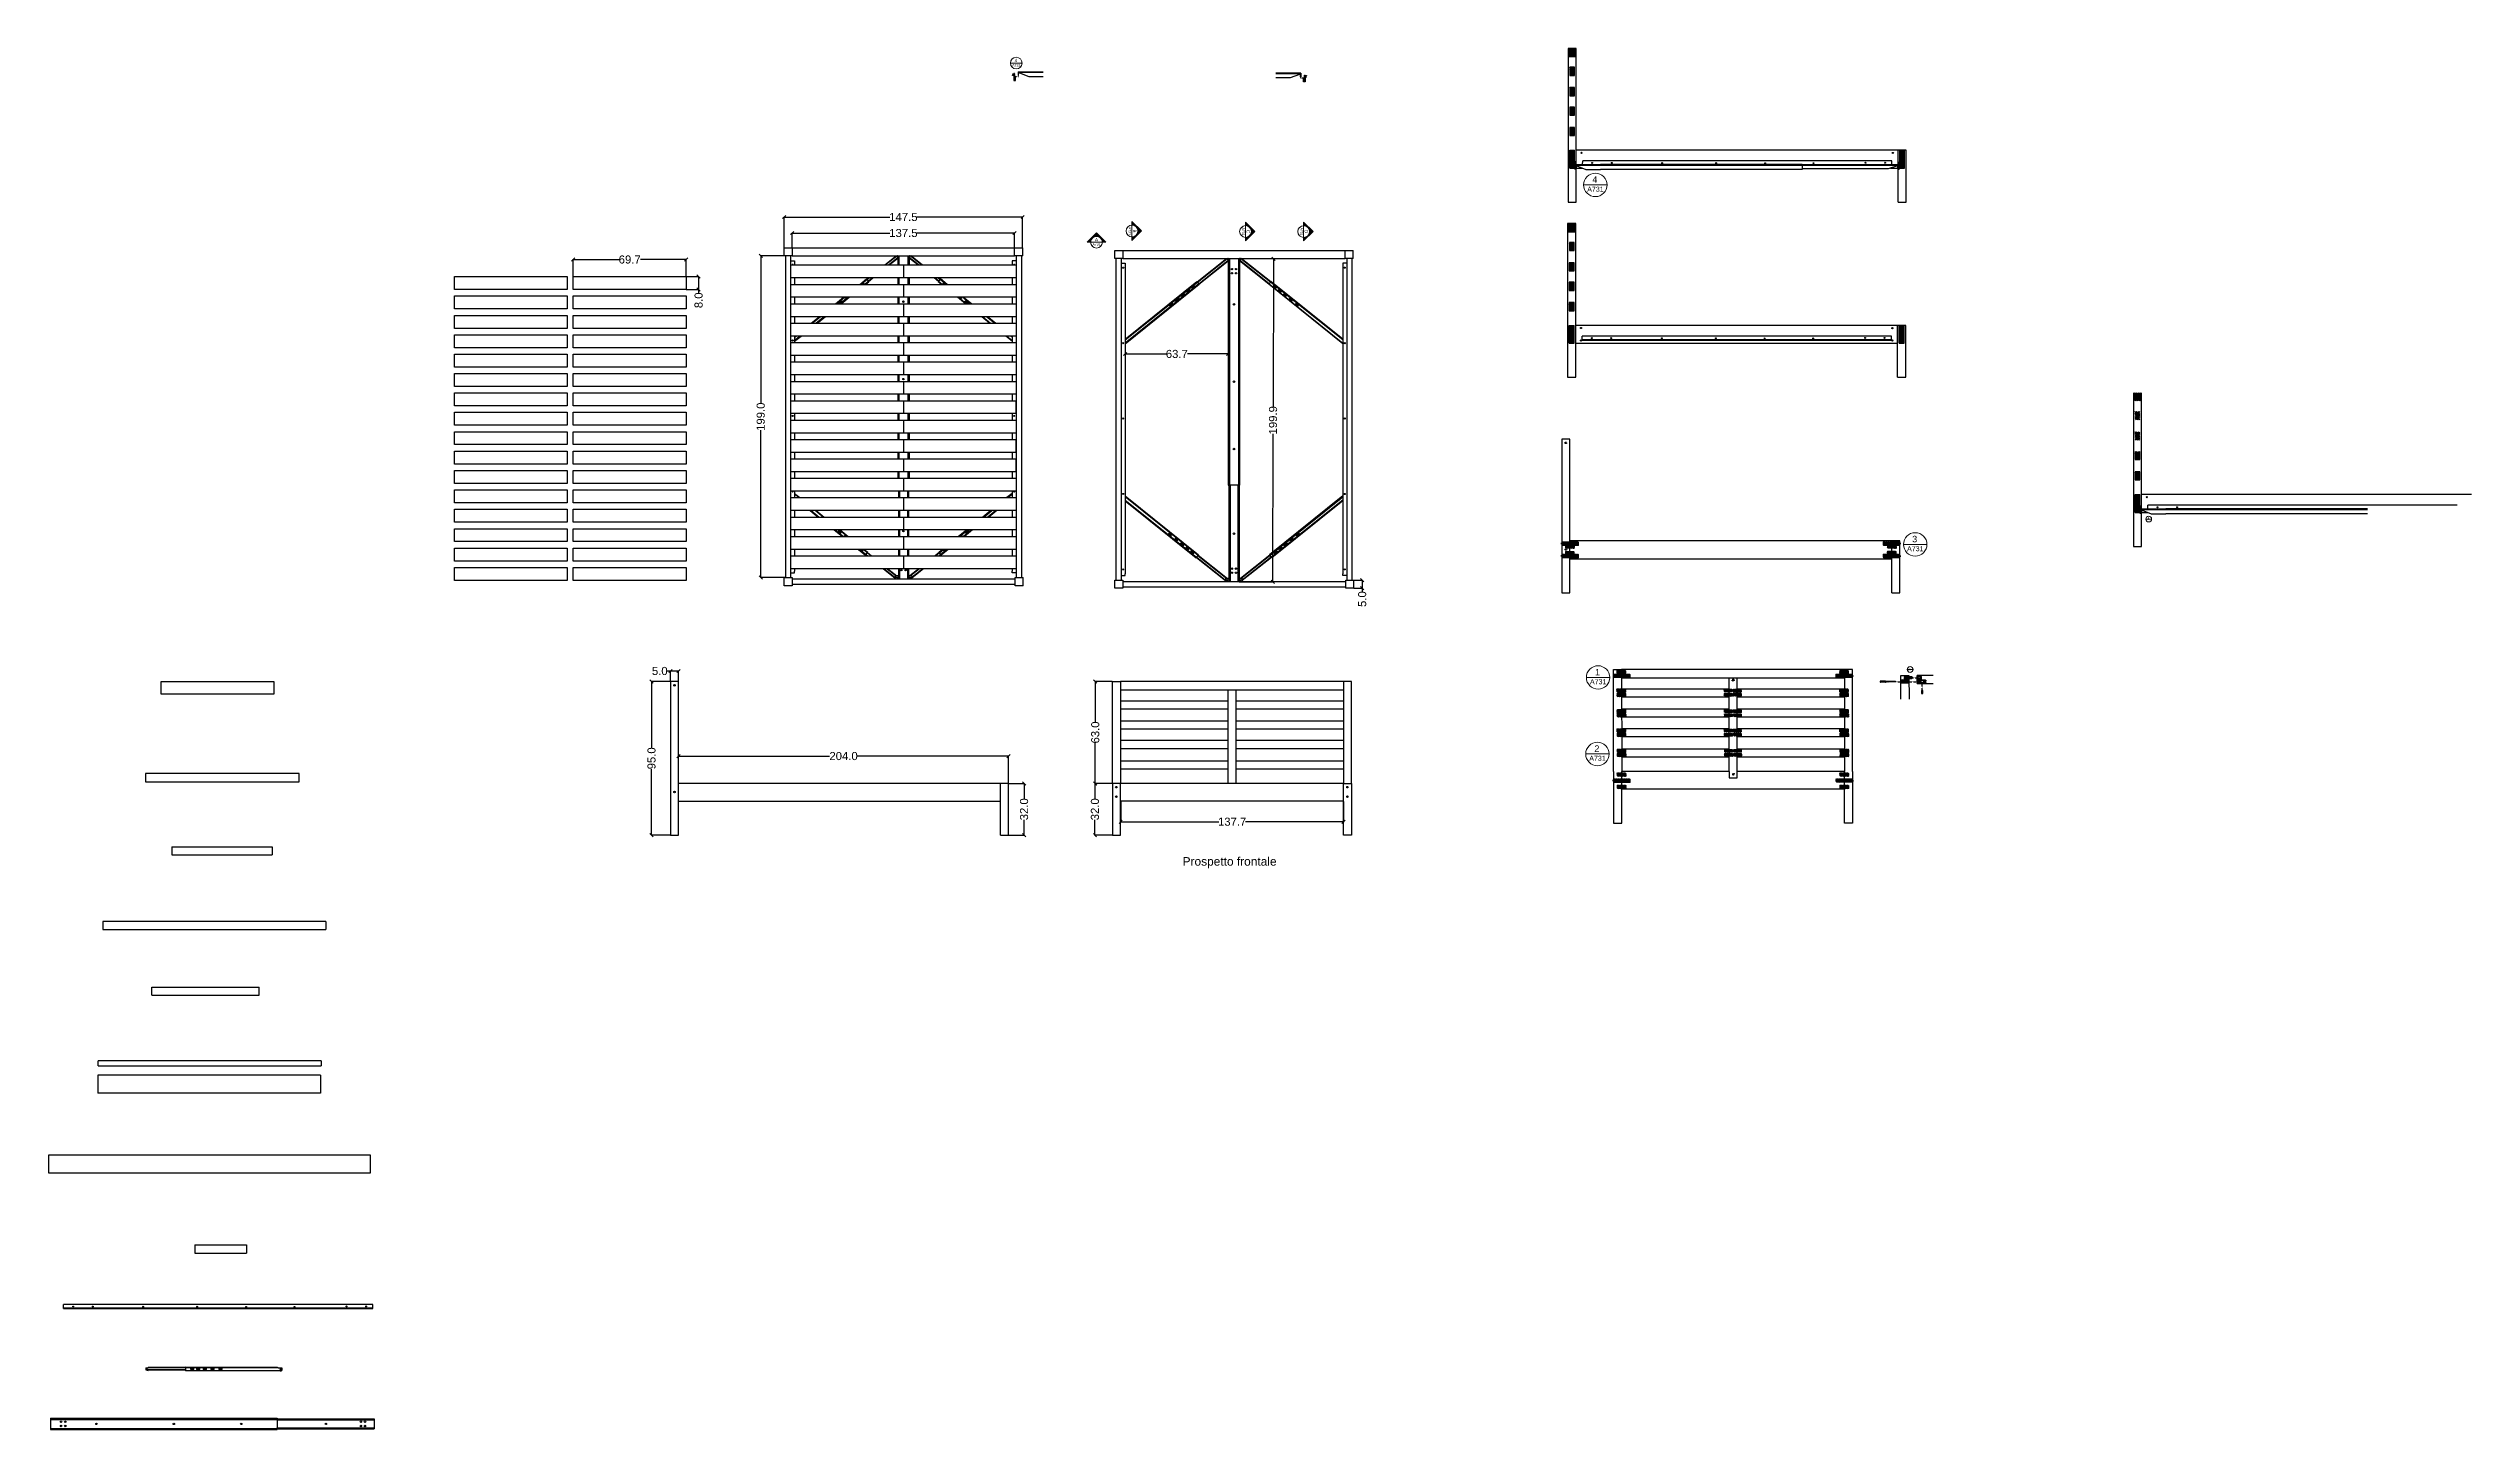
# Model space of a CAD drawing. Header units: centimetres. Extents: x -363 to 1135, y -305 to 549.
import ezdxf
from ezdxf.enums import TextEntityAlignment as Align

# ---------------------------------------------------------------- set-up
doc = ezdxf.new("R2010")
doc.units = ezdxf.units.CM
doc.header["$MEASUREMENT"] = 0
doc.linetypes.add('HIDDEN2', pattern=[0.1875, 0.125, -0.0625])
doc.layers.add('A-ANNO-SYMB', color=2, linetype='Continuous', lineweight=18)
for name, color, linetype in [('A-furn', 8, 'Continuous'), ('anno', 5, 'Continuous'), ('Lineeprosp', 6, 'Continuous'), ('retini', 245, 'Continuous'), ('viti', 3, 'Continuous'), ('viti e cerniere', 3, 'Continuous')]:
    doc.layers.add(name, color=color, linetype=linetype)
doc.styles.add('ARIAL', font='Arial.ttf')
doc.styles.get("Standard").update_dxf_attribs({"font": 'Arial.ttf'})
doc.dimstyles.get("Standard").update_dxf_attribs({"dimtxt": 5, "dimasz": 2, "dimexe": 0.18, "dimexo": 0.0625, "dimgap": 0.09, "dimtad": 0, "dimdec": 1, "dimzin": 0, "dimdsep": 46, "dimtxsty": 'Standard', "dimblk": 'OBLIQUE', "dimcen": 0.09, "dimadec": 0, "dimazin": 0, "dimtfac": 1, "dimtdec": 1, "dimtofl": 0, "dimtmove": 0, "dimatfit": 3, "dimldrblk": 'OBLIQUE', "dimfxl": 1, "dimtolj": 1, "dimtzin": 0, "dimarcsym": 0})
pattern_1 = [(45, (0.2896, 108.33677), (-0.37123106, 0.37123106), [])]

msp = doc.modelspace()

# ---------------------------------------------------------------- texts
at = {"layer": 'A-ANNO-SYMB', "linetype": 'Continuous', "lineweight": 20}
for tag, text, height, p in [('A731', 'A301', 1.555, (235.46, 539.25)), ('4', 'A', 2, (235.27, 542.45)), ('4', 'A', 4, (593.1, 469.77)), ('A731', 'A301', 3.111, (593.48, 463.38)), ('A731', 'A301', 0.778, (935.49, 257.52)), ('4', 'A', 1, (935.4, 259.12)), ('A731', 'A301', 3.111, (791.19, 241.02)), ('3', 'A', 4, (790.81, 247.42)), ('1', 'A', 4, (594.78, 165.13)), ('1', 'A', 1, (787.89, 166.09)), ('A731', 'A301', 3.111, (595.17, 158.74)), ('A731', 'A301', 0.778, (787.98, 164.49)), ('A731', 'A301', 3.111, (594.75, 111.4)), ('2', 'A', 4, (594.37, 117.8))]:
    msp.add_attdef(tag, text=text, height=height, dxfattribs=at).set_placement(p, align=Align.TOP_CENTER)
at = {"layer": 'anno'}
msp.add_text('Prospetto frontale', height=5.2666, dxfattribs=at).set_placement((338.29, 43.44))

# ---------------------------------------------------------------- blocks, each defined once
blk = doc.blocks.new('tassello')
at = {"layer": 'viti e cerniere', "linetype": 'ByBlock', "lineweight": 100}
for p, q in [((0, 0.5), (0.2, 0.7)), ((0, 0.5), (0, 0.2)), ((0.2, 0), (0, 0.2)), ((0.2, 0.7), (3.7, 0.7)), ((0.2, 0.7), (0.2, 0)), ((0.2, 0.7), (0.2, 0.5)), ((0.2, 0.5), (0.7, 0.5)), ((0.2, 0.3), (0.9, 0.3)), ((0.9, 0.2), (0.2, 0.2)), ((0.7, 0.5), (3.7, 0.5)), ((0.9, 0.3), (0.9, 0.3)), ((0.9, 0.3), (3.7, 0.3)), ((0.9, 0.2), (3.7, 0.2)), ((3.9, 0.5), (3.7, 0.7)), ((3.7, 0.7), (3.7, 0)), ((3.7, 0), (3.9, 0.2)), ((3.9, 0.5), (3.9, 0.2)), ((3.7, 0), (0.2, 0))]:
    blk.add_line(p, q, dxfattribs=at)
blk = doc.blocks.new('vite')
at = {"layer": 'viti e cerniere'}
for p, q in [((-0.2, -0.1), (-0.3, -0.1)), ((-0.1, -0.1), (-0.2, -0.1)), ((0, -0.1), (0, -0.1)), ((0.2, -0.1), (0.1, -0.1)), ((0.3, -0.1), (0.2, -0.1)), ((0.4, -0.1), (0.4, -0.1)), ((0.6, -0.1), (0.5, -0.1)), ((0.7, -0.1), (0.6, -0.1)), ((0.9, -0.1), (0.8, -0.1)), ((1, -0.1), (0.9, -0.1)), ((1.1, -0.3), (1, -0.3)), ((1.1, -0.1), (1.1, -0.1)), ((1.2, -0.3), (1.1, -0.3)), ((1.3, -0.1), (1.2, -0.1)), ((1.3, -0.3), (1.3, -0.3))]:
    blk.add_line(p, q, dxfattribs=at)
blk.add_lwpolyline([(1.3, -0.5), (1.3, -0.5, 0.451416), (1.3, 0.1), (1.3, 0.1)], format="xyb", close=True, dxfattribs=at)
for points in [[(-0.3, -0.3), (-0.3, -0.3), (-0.5, -0.2), (-0.4, -0.1)], [(-0.3, -0.1), (-0.4, -0.1), (-0.4, -0.2), (-0.4, -0.3), (-0.3, -0.1), (-0.3, -0.1), (-0.3, -0.2), (-0.4, -0.3)], [(-0.2, -0.1), (-0.2, -0.1), (-0.3, -0.3), (-0.3, -0.4), (-0.2, -0.1), (-0.2, -0.1), (-0.2, -0.3), (-0.3, -0.4)], [(0, -0.1), (-0.1, -0.1), (-0.1, -0.3), (-0.1, -0.4), (0, -0.1), (0, -0.1), (-0.1, -0.3), (-0.1, -0.4)], [(0.1, -0.1), (0, -0.1), (0, -0.3), (0, -0.4), (0.1, -0.1), (0.1, -0.1), (0.1, -0.3), (0, -0.4)], [(0.2, -0.1), (0.2, -0.1), (0.1, -0.3), (0.1, -0.4), (0.2, -0.1), (0.2, -0.1), (0.2, -0.3), (0.1, -0.4)], [(0.4, -0.1), (0.3, -0.1), (0.3, -0.3), (0.3, -0.4), (0.4, -0.1), (0.4, -0.1), (0.3, -0.3), (0.3, -0.4)], [(0.5, -0.1), (0.4, -0.1), (0.4, -0.3), (0.4, -0.4), (0.5, -0.1), (0.5, -0.1), (0.5, -0.3), (0.4, -0.4)], [(0.6, -0.1), (0.6, -0.1), (0.5, -0.3), (0.5, -0.4), (0.6, -0.1), (0.6, -0.1), (0.6, -0.3), (0.5, -0.4)], [(0.8, -0.1), (0.7, -0.1), (0.7, -0.3), (0.7, -0.4), (0.8, -0.1), (0.8, -0.1), (0.7, -0.3), (0.7, -0.4)], [(0.9, -0.1), (0.9, -0.1), (0.8, -0.3), (0.8, -0.4), (0.9, -0.1), (0.9, -0.1), (0.9, -0.3), (0.8, -0.4)], [(1.1, -0.1), (1, -0.1), (0.9, -0.3), (0.9, -0.4), (1.1, -0.1), (1.1, -0.1), (1, -0.3), (0.9, -0.4)], [(1.2, -0.1), (1.1, -0.1), (1.1, -0.3), (1.1, -0.4), (1.2, -0.1), (1.2, -0.1), (1.1, -0.3), (1.1, -0.4)], [(1.3, -0.1), (1.3, -0.1), (1.2, -0.3), (1.2, -0.4), (1.3, -0.1)], [(1.3, -0.2), (1.3, -0.3), (1.2, -0.4)]]:
    blk.add_lwpolyline(points, dxfattribs=at)
blk = doc.blocks.new('SYMBOL')
at = {"layer": 'A-ANNO-SYMB', "linetype": 'Continuous', "lineweight": 20}
h = blk.add_hatch(color=256, dxfattribs=at)
h.dxf.hatch_style = 1
h.paths.add_polyline_path([(11.206, 4.948), (11.316, 4.948, -1), (11.678, 4.948), (11.788, 4.948), (11.497, 5.241)])
at = {"linetype": 'Continuous', "lineweight": 20}
blk.add_line((11.316, 4.948), (11.678, 4.948), dxfattribs=at)
at = {"layer": 'A-ANNO-SYMB', "linetype": 'Continuous', "lineweight": 20}
for p, q in [((11.206, 4.948), (11.497, 5.241)), ((11.316, 4.948), (11.206, 4.948)), ((11.788, 4.948), (11.497, 5.241)), ((11.678, 4.948), (11.788, 4.948))]:
    blk.add_line(p, q, dxfattribs=at)
blk.add_circle((11.497, 4.948), 0.181, dxfattribs=at)
for tag, p in [('SEZIONE', (11.497, 4.918)), ('TAVOLA', (11.497, 5.08))]:
    blk.add_attdef(tag, text='', height=0.1, dxfattribs=at).set_placement(p, align=Align.TOP_CENTER)
blk = doc.blocks.new('_Oblique')
at = {"color": 0, "linetype": 'ByBlock', "lineweight": -2}
blk.add_line((-0.5, -0.5), (0.5, 0.5), dxfattribs=at)
blk = doc.blocks.new('*D18')
at = {"layer": 'anno', "color": 0, "lineweight": -2, "transparency": 16777216}
for p, q in [((92, 425.7), (92, 444.7)), ((92, 444.6), (157.4, 444.6)), ((239.4, 444.6), (174, 444.6)), ((239.4, 425.7), (239.4, 444.7))]:
    blk.add_line(p, q, dxfattribs=at)
at = {"layer": 'Defpoints', "color": 0, "transparency": 16777216}
for p in [(239.4, 444.6), (92, 425.6), (239.4, 425.6)]:
    blk.add_point(p, dxfattribs=at)
at = {"layer": 'anno', "color": 0, "lineweight": -2, "transparency": 16777216, "xscale": 2, "yscale": 2, "zscale": 2, "rotation": 180}
blk.add_blockref('_Oblique', (92, 444.6), dxfattribs=at)
at = {"layer": 'anno', "color": 0, "lineweight": -2, "transparency": 16777216, "xscale": 2, "yscale": 2, "zscale": 2}
blk.add_blockref('_Oblique', (239.4, 444.6), dxfattribs=at)
at = {"layer": 'anno', "color": 0, "transparency": 16777216, "insert": (165.7, 444.6), "char_height": 5, "attachment_point": 5}
blk.add_mtext('\\A1;147.5', dxfattribs=at)
blk = doc.blocks.new('*D19')
at = {"layer": 'anno', "color": 0, "lineweight": -2, "transparency": 16777216}
for p, q in [((97, 425.7), (97, 434.9)), ((97, 434.7), (157.4, 434.7)), ((234.4, 434.7), (174, 434.7)), ((234.4, 425.7), (234.4, 434.9))]:
    blk.add_line(p, q, dxfattribs=at)
at = {"layer": 'Defpoints', "color": 0, "transparency": 16777216}
for p in [(234.4, 434.7), (97, 425.6), (234.4, 425.6)]:
    blk.add_point(p, dxfattribs=at)
at = {"layer": 'anno', "color": 0, "lineweight": -2, "transparency": 16777216, "xscale": 2, "yscale": 2, "zscale": 2, "rotation": 180}
blk.add_blockref('_Oblique', (97, 434.7), dxfattribs=at)
at = {"layer": 'anno', "color": 0, "lineweight": -2, "transparency": 16777216, "xscale": 2, "yscale": 2, "zscale": 2}
blk.add_blockref('_Oblique', (234.4, 434.7), dxfattribs=at)
at = {"layer": 'anno', "color": 0, "transparency": 16777216, "insert": (165.7, 434.7), "char_height": 5, "attachment_point": 5}
blk.add_mtext('\\A1;137.5', dxfattribs=at)
blk = doc.blocks.new('*D20')
at = {"layer": 'anno', "color": 0, "lineweight": -2, "transparency": 16777216}
for p, q in [((92.9, 420.6), (77.3, 420.6)), ((77.5, 420.6), (77.5, 329.4)), ((77.5, 221.6), (77.5, 312.8)), ((92.9, 221.6), (77.3, 221.6))]:
    blk.add_line(p, q, dxfattribs=at)
at = {"layer": 'Defpoints', "color": 0, "transparency": 16777216}
for p in [(77.5, 420.6), (93, 420.6), (93, 221.6)]:
    blk.add_point(p, dxfattribs=at)
at = {"layer": 'anno', "color": 0, "lineweight": -2, "transparency": 16777216, "xscale": 2, "yscale": 2, "zscale": 2}
for p, rotation in [((77.5, 420.6), 90), ((77.5, 221.6), 270)]:
    blk.add_blockref('_Oblique', p, dxfattribs=dict(at, rotation=rotation))
at = {"layer": 'anno', "color": 0, "transparency": 16777216, "insert": (77.5, 321.1), "char_height": 5, "attachment_point": 5, "rotation": 90}
blk.add_mtext('\\A1;199.0', dxfattribs=at)
blk = doc.blocks.new('*D21')
at = {"layer": 'anno', "color": 0, "lineweight": -2, "transparency": 16777216}
for p, q in [((-38.4, 407.8), (-38.4, 418.5)), ((-38.4, 418.3), (-10.1, 418.3)), ((31.4, 418.3), (3.1, 418.3)), ((31.4, 407.8), (31.4, 418.5))]:
    blk.add_line(p, q, dxfattribs=at)
at = {"layer": 'Defpoints', "color": 0, "transparency": 16777216}
for p in [(-38.4, 407.8), (31.4, 418.3), (31.4, 407.8)]:
    blk.add_point(p, dxfattribs=at)
at = {"layer": 'anno', "color": 0, "lineweight": -2, "transparency": 16777216, "xscale": 2, "yscale": 2, "zscale": 2, "rotation": 180}
blk.add_blockref('_Oblique', (-38.4, 418.3), dxfattribs=at)
at = {"layer": 'anno', "color": 0, "lineweight": -2, "transparency": 16777216, "xscale": 2, "yscale": 2, "zscale": 2}
blk.add_blockref('_Oblique', (31.4, 418.3), dxfattribs=at)
at = {"layer": 'anno', "color": 0, "transparency": 16777216, "insert": (-3.5, 418.3), "char_height": 5, "attachment_point": 5}
blk.add_mtext('\\A1;69.7', dxfattribs=at)
blk = doc.blocks.new('*D22')
at = {"layer": 'anno', "color": 0, "lineweight": -2, "transparency": 16777216}
for p, q in [((31.4, 407.8), (39.2, 407.8)), ((39.1, 407.8), (39.1, 399.8)), ((31.4, 399.8), (39.2, 399.8)), ((39.1, 399.8), (39.1, 397.8))]:
    blk.add_line(p, q, dxfattribs=at)
at = {"layer": 'Defpoints', "color": 0, "transparency": 16777216}
for p in [(31.4, 407.8), (31.4, 399.8), (39.1, 399.8)]:
    blk.add_point(p, dxfattribs=at)
at = {"layer": 'anno', "color": 0, "lineweight": -2, "transparency": 16777216, "xscale": 2, "yscale": 2, "zscale": 2}
for p, rotation in [((39.1, 407.8), 90), ((39.1, 399.8), 270)]:
    blk.add_blockref('_Oblique', p, dxfattribs=dict(at, rotation=rotation))
at = {"layer": 'anno', "color": 0, "transparency": 16777216, "insert": (39.1, 393.1), "char_height": 5, "attachment_point": 5, "rotation": 90}
blk.add_mtext('\\A1;8.0', dxfattribs=at)
blk = doc.blocks.new('*D23')
at = {"layer": 'anno', "color": 0, "lineweight": -2, "transparency": 16777216}
for p, q in [((373.6, 418.9), (394.5, 418.8)), ((394.4, 418.8), (394.2, 327.2)), ((394, 218.9), (394.2, 310.6)), ((373.2, 219), (394.2, 218.9))]:
    blk.add_line(p, q, dxfattribs=at)
at = {"layer": 'Defpoints', "color": 0, "transparency": 16777216}
for p in [(373.5, 418.9), (373.2, 219), (394, 218.9)]:
    blk.add_point(p, dxfattribs=at)
at = {"layer": 'anno', "color": 0, "lineweight": -2, "transparency": 16777216, "xscale": 2, "yscale": 2, "zscale": 2}
for p, rotation in [((394.4, 418.8), 89.89760219500229), ((394, 218.9), 269.8976021950023)]:
    blk.add_blockref('_Oblique', p, dxfattribs=dict(at, rotation=rotation))
at = {"layer": 'anno', "color": 0, "transparency": 16777216, "insert": (394.2, 318.9), "char_height": 5, "attachment_point": 5, "rotation": 89.8976}
blk.add_mtext('\\A1;199.9', dxfattribs=at)
blk = doc.blocks.new('*D24')
at = {"layer": 'anno', "color": 0, "lineweight": -2, "transparency": 16777216}
for p, q in [((444.2, 220), (449.5, 220)), ((444.2, 215), (449.5, 215)), ((449.3, 220), (449.3, 215)), ((449.3, 215), (449.3, 213))]:
    blk.add_line(p, q, dxfattribs=at)
at = {"layer": 'Defpoints', "color": 0, "transparency": 16777216}
for p in [(444.1, 220), (444.1, 215), (449.3, 215)]:
    blk.add_point(p, dxfattribs=at)
at = {"layer": 'anno', "color": 0, "lineweight": -2, "transparency": 16777216, "xscale": 2, "yscale": 2, "zscale": 2}
for p, rotation in [((449.3, 220), 90), ((449.3, 215), 270)]:
    blk.add_blockref('_Oblique', p, dxfattribs=dict(at, rotation=rotation))
at = {"layer": 'anno', "color": 0, "transparency": 16777216, "insert": (449.3, 208.3), "char_height": 5, "attachment_point": 5, "rotation": 90}
blk.add_mtext('\\A1;5.0', dxfattribs=at)
blk = doc.blocks.new('*D25')
at = {"layer": 'anno', "color": 0, "lineweight": -2, "transparency": 16777216}
for p, q in [((302.8, 366.1), (302.8, 359.7)), ((302.8, 359.9), (328.1, 359.9)), ((366.5, 359.9), (341.3, 359.9)), ((366.5, 366.1), (366.5, 359.7))]:
    blk.add_line(p, q, dxfattribs=at)
at = {"layer": 'Defpoints', "color": 0, "transparency": 16777216}
for p in [(302.8, 366.1), (366.5, 366.1), (366.5, 359.9)]:
    blk.add_point(p, dxfattribs=at)
at = {"layer": 'anno', "color": 0, "lineweight": -2, "transparency": 16777216, "xscale": 2, "yscale": 2, "zscale": 2, "rotation": 180}
blk.add_blockref('_Oblique', (302.8, 359.9), dxfattribs=at)
at = {"layer": 'anno', "color": 0, "lineweight": -2, "transparency": 16777216, "xscale": 2, "yscale": 2, "zscale": 2}
blk.add_blockref('_Oblique', (366.5, 359.9), dxfattribs=at)
at = {"layer": 'anno', "color": 0, "transparency": 16777216, "insert": (334.7, 359.9), "char_height": 5, "attachment_point": 5}
blk.add_mtext('\\A1;63.7', dxfattribs=at)
blk = doc.blocks.new('*D26')
at = {"layer": 'anno', "color": 0, "lineweight": -2, "transparency": 16777216}
for p, q in [((21.6, 157.3), (9.8, 157.3)), ((10, 157.3), (10, 116.3)), ((10, 62.3), (10, 103.2)), ((21.6, 62.3), (9.8, 62.3))]:
    blk.add_line(p, q, dxfattribs=at)
at = {"layer": 'Defpoints', "color": 0, "transparency": 16777216}
for p in [(21.7, 157.3), (10, 62.3), (21.7, 62.3)]:
    blk.add_point(p, dxfattribs=at)
at = {"layer": 'anno', "color": 0, "lineweight": -2, "transparency": 16777216, "xscale": 2, "yscale": 2, "zscale": 2}
for p, rotation in [((10, 157.3), 90), ((10, 62.3), 270)]:
    blk.add_blockref('_Oblique', p, dxfattribs=dict(at, rotation=rotation))
at = {"layer": 'anno', "color": 0, "transparency": 16777216, "insert": (10, 109.8), "char_height": 5, "attachment_point": 5, "rotation": 90}
blk.add_mtext('\\A1;95.0', dxfattribs=at)
blk = doc.blocks.new('*D27')
at = {"layer": 'anno', "color": 0, "lineweight": -2, "transparency": 16777216}
for p, q in [((21.7, 163.8), (19.7, 163.8)), ((21.7, 157.3), (21.7, 164)), ((26.7, 163.8), (21.7, 163.8)), ((26.7, 157.3), (26.7, 164))]:
    blk.add_line(p, q, dxfattribs=at)
at = {"layer": 'Defpoints', "color": 0, "transparency": 16777216}
for p in [(21.7, 163.8), (21.7, 157.3), (26.7, 157.3)]:
    blk.add_point(p, dxfattribs=at)
at = {"layer": 'anno', "color": 0, "lineweight": -2, "transparency": 16777216, "xscale": 2, "yscale": 2, "zscale": 2, "rotation": 180}
blk.add_blockref('_Oblique', (21.7, 163.8), dxfattribs=at)
at = {"layer": 'anno', "color": 0, "lineweight": -2, "transparency": 16777216, "xscale": 2, "yscale": 2, "zscale": 2}
blk.add_blockref('_Oblique', (26.7, 163.8), dxfattribs=at)
at = {"layer": 'anno', "color": 0, "transparency": 16777216, "insert": (15.1, 163.8), "char_height": 5, "attachment_point": 5}
blk.add_mtext('\\A1;5.0', dxfattribs=at)
blk = doc.blocks.new('*D28')
at = {"layer": 'anno', "color": 0, "lineweight": -2, "transparency": 16777216}
for p, q in [((26.7, 94.3), (26.7, 111.4)), ((26.7, 111.2), (120.1, 111.2)), ((230.7, 111.2), (137.3, 111.2)), ((230.7, 94.3), (230.7, 111.4))]:
    blk.add_line(p, q, dxfattribs=at)
at = {"layer": 'Defpoints', "color": 0, "transparency": 16777216}
for p in [(26.7, 111.2), (26.7, 94.3), (230.7, 94.3)]:
    blk.add_point(p, dxfattribs=at)
at = {"layer": 'anno', "color": 0, "lineweight": -2, "transparency": 16777216, "xscale": 2, "yscale": 2, "zscale": 2, "rotation": 180}
blk.add_blockref('_Oblique', (26.7, 111.2), dxfattribs=at)
at = {"layer": 'anno', "color": 0, "lineweight": -2, "transparency": 16777216, "xscale": 2, "yscale": 2, "zscale": 2}
blk.add_blockref('_Oblique', (230.7, 111.2), dxfattribs=at)
at = {"layer": 'anno', "color": 0, "transparency": 16777216, "insert": (128.7, 111.2), "char_height": 5, "attachment_point": 5}
blk.add_mtext('\\A1;204.0', dxfattribs=at)
blk = doc.blocks.new('*D29')
at = {"layer": 'anno', "color": 0, "lineweight": -2, "transparency": 16777216}
for p, q in [((230.8, 94.3), (240.5, 94.3)), ((240.3, 94.3), (240.3, 84.8)), ((230.8, 62.3), (240.5, 62.3)), ((240.3, 62.3), (240.3, 71.7))]:
    blk.add_line(p, q, dxfattribs=at)
at = {"layer": 'Defpoints', "color": 0, "transparency": 16777216}
for p in [(230.7, 94.3), (240.3, 94.3), (230.7, 62.3)]:
    blk.add_point(p, dxfattribs=at)
at = {"layer": 'anno', "color": 0, "lineweight": -2, "transparency": 16777216, "xscale": 2, "yscale": 2, "zscale": 2}
for p, rotation in [((240.3, 94.3), 90), ((240.3, 62.3), 270)]:
    blk.add_blockref('_Oblique', p, dxfattribs=dict(at, rotation=rotation))
at = {"layer": 'anno', "color": 0, "transparency": 16777216, "insert": (240.3, 78.3), "char_height": 5, "attachment_point": 5, "rotation": 90}
blk.add_mtext('\\A1;32.0', dxfattribs=at)
blk = doc.blocks.new('*D30')
at = {"layer": 'anno', "color": 0, "lineweight": -2, "transparency": 16777216}
for p, q in [((294.8, 157.3), (284.1, 157.3)), ((284.3, 157.3), (284.3, 132.3)), ((284.3, 94.3), (284.3, 119.2)), ((294.8, 94.3), (284.1, 94.3))]:
    blk.add_line(p, q, dxfattribs=at)
at = {"layer": 'Defpoints', "color": 0, "transparency": 16777216}
for p in [(284.3, 157.3), (294.9, 157.3), (294.9, 94.3)]:
    blk.add_point(p, dxfattribs=at)
at = {"layer": 'anno', "color": 0, "lineweight": -2, "transparency": 16777216, "xscale": 2, "yscale": 2, "zscale": 2}
for p, rotation in [((284.3, 157.3), 90), ((284.3, 94.3), 270)]:
    blk.add_blockref('_Oblique', p, dxfattribs=dict(at, rotation=rotation))
at = {"layer": 'anno', "color": 0, "transparency": 16777216, "insert": (284.3, 125.8), "char_height": 5, "attachment_point": 5, "rotation": 90}
blk.add_mtext('\\A1;63.0', dxfattribs=at)
blk = doc.blocks.new('*D31')
at = {"layer": 'anno', "color": 0, "lineweight": -2, "transparency": 16777216}
for p, q in [((294.8, 94.3), (283.9, 94.3)), ((284.1, 94.3), (284.1, 84.8)), ((294.9, 62.3), (283.9, 62.3)), ((284.1, 62.3), (284.1, 71.7))]:
    blk.add_line(p, q, dxfattribs=at)
at = {"layer": 'Defpoints', "color": 0, "transparency": 16777216}
for p in [(294.9, 94.3), (284.1, 62.3), (295, 62.3)]:
    blk.add_point(p, dxfattribs=at)
at = {"layer": 'anno', "color": 0, "lineweight": -2, "transparency": 16777216, "xscale": 2, "yscale": 2, "zscale": 2}
for p, rotation in [((284.1, 94.3), 90), ((284.1, 62.3), 270)]:
    blk.add_blockref('_Oblique', p, dxfattribs=dict(at, rotation=rotation))
at = {"layer": 'anno', "color": 0, "transparency": 16777216, "insert": (284.1, 78.3), "char_height": 5, "attachment_point": 5, "rotation": 90}
blk.add_mtext('\\A1;32.0', dxfattribs=at)
blk = doc.blocks.new('*D32')
at = {"layer": 'anno', "color": 0, "lineweight": -2, "transparency": 16777216}
for p, q in [((300, 83.2), (300, 70.4)), ((437.7, 83.2), (437.7, 70.4)), ((300, 70.6), (360.6, 70.6)), ((437.7, 70.6), (377.1, 70.6))]:
    blk.add_line(p, q, dxfattribs=at)
at = {"layer": 'Defpoints', "color": 0, "transparency": 16777216}
for p in [(300, 83.3), (437.7, 83.3), (300, 70.6)]:
    blk.add_point(p, dxfattribs=at)
at = {"layer": 'anno', "color": 0, "lineweight": -2, "transparency": 16777216, "xscale": 2, "yscale": 2, "zscale": 2, "rotation": 180}
blk.add_blockref('_Oblique', (300, 70.6), dxfattribs=at)
at = {"layer": 'anno', "color": 0, "lineweight": -2, "transparency": 16777216, "xscale": 2, "yscale": 2, "zscale": 2}
blk.add_blockref('_Oblique', (437.7, 70.6), dxfattribs=at)
at = {"layer": 'anno', "color": 0, "transparency": 16777216, "insert": (368.9, 70.6), "char_height": 5, "attachment_point": 5}
blk.add_mtext('\\A1;137.7', dxfattribs=at)

# ---------------------------------------------------------------- dimensions: what is measured, and where the dimension line sits
at = {"layer": 'anno'}
for base, p1, p2, picture, middle in [((239.44, 444.56), (91.98, 425.6), (239.44, 425.6), '*D18', (165.71, 444.56)), ((234.44, 434.72), (96.98, 425.6), (234.44, 425.6), '*D19', (165.71, 434.72)), ((31.37, 418.32), (-38.36, 407.78), (31.37, 407.78), '*D21', (-3.49, 418.32)), ((366.53, 359.89), (302.79, 366.12), (366.53, 366.12), '*D25', (334.66, 359.89)), ((21.7, 163.81), (26.7, 157.26), (21.7, 157.26), '*D27', (15.07, 163.81)), ((26.7, 111.22), (230.7, 94.26), (26.7, 94.26), '*D28', (128.7, 111.22)), ((299.99, 70.62), (437.72, 83.26), (299.99, 83.26), '*D32', (368.86, 70.62))]:
    dim = msp.add_linear_dim(base=base, p1=p1, p2=p2, dimstyle='Standard', dxfattribs=at)
    dim.commit()
    dim.dimension.update_dxf_attribs({"geometry": picture, "text_midpoint": middle})
for base, p1, p2, picture, middle in [((77.51, 420.6), (92.98, 221.6), (92.98, 420.6), '*D20', (77.51, 321.1)), ((39.07, 399.78), (31.37, 407.78), (31.37, 399.78), '*D22', (39.07, 393.14)), ((449.32, 214.97), (444.11, 219.97), (444.11, 214.97), '*D24', (449.32, 208.33)), ((9.96, 62.26), (21.7, 157.26), (21.7, 62.26), '*D26', (9.96, 109.76)), ((284.27, 157.26), (294.9, 94.26), (294.9, 157.26), '*D30', (284.27, 125.76)), ((240.33, 94.26), (230.7, 62.26), (230.7, 94.26), '*D29', (240.33, 78.26)), ((284.06, 62.26), (294.9, 94.26), (294.99, 62.26), '*D31', (284.06, 78.26))]:
    dim = msp.add_linear_dim(base=base, p1=p1, p2=p2, angle=90, dimstyle='Standard', dxfattribs=at)
    dim.commit()
    dim.dimension.update_dxf_attribs({"geometry": picture, "text_midpoint": middle})
dim = msp.add_aligned_dim(p1=(373.53, 418.87), p2=(373.17, 218.97), distance=20.83, dimstyle='Standard', dxfattribs=at)
dim.commit()
dim.dimension.update_dxf_attribs({"geometry": '*D23', "text_midpoint": (394.19, 318.88)})

# ---------------------------------------------------------------- hatches: boundary and pattern name
at = {"layer": 'A-furn'}
h = msp.add_hatch(dxfattribs=at)
h.set_pattern_fill('ANSI31', color=256, scale=4.2)
h.set_pattern_definition(pattern_1)
h.paths.add_polyline_path([(581.58, 548.88), (576.58, 548.88), (576.58, 543.88), (581.58, 543.88)])
h.paths.add_polyline_path([(580.63, 537.23), (577.63, 537.23), (577.63, 532.23), (580.63, 532.23)])
h.paths.add_polyline_path([(580.6, 524.65), (577.6, 524.65), (577.6, 519.65), (580.6, 519.65)])
h.paths.add_polyline_path([(580.62, 512.56), (577.62, 512.56), (577.62, 507.56), (580.62, 507.56)])
h.paths.add_polyline_path([(580.58, 499.98), (577.58, 499.98), (577.58, 494.98), (580.58, 494.98)])
h = msp.add_hatch(dxfattribs=at)
h.set_pattern_fill('ANSI31', color=256, scale=4.2)
h.set_pattern_definition([(45, (-203.7104, 108.33677), (-0.37123106, 0.37123106), [])])
h.paths.add_polyline_path([(580.5, 478.17), (580.5, 478.21), (580.53, 478.33), (580.56, 478.36), (580.56, 478.33)])
h.paths.add_polyline_path([(580.56, 477.61), (580.56, 477.56), (580.54, 477.48), (580.5, 477.45)])
h.paths.add_polyline_path([(580.56, 474.88), (580.56, 477.56), (580.57, 477.61), (580.57, 477.65), (580.56, 477.63), (580.56, 478.28), (580.54, 478.21), (580.5, 478.17), (580.57, 478.37), (580.56, 478.36), (580.56, 478.68), (580.58, 478.68), (580.58, 485.88), (577.58, 485.88), (577.58, 474.88)])
h = msp.add_hatch(dxfattribs=at)
h.set_pattern_fill('ANSI31', color=256, scale=4.2)
h.set_pattern_definition(pattern_1)
h.paths.add_polyline_path([(784.58, 485.88), (781.58, 485.88), (781.58, 474.88), (784.58, 474.88)])
h = msp.add_hatch(dxfattribs=at)
h.set_pattern_fill('ANSI31', color=256, scale=4.2)
h.paths.add_polyline_path([(581.29, 440.54), (576.29, 440.54), (576.29, 435.54), (581.29, 435.54)])
h.paths.add_polyline_path([(580.34, 428.9), (577.34, 428.9), (577.34, 423.9), (580.34, 423.9)])
h.paths.add_polyline_path([(580.31, 416.32), (577.31, 416.32), (577.31, 411.32), (580.31, 411.32)])
h.paths.add_polyline_path([(580.33, 404.22), (577.33, 404.22), (577.33, 399.22), (580.33, 399.22)])
h.paths.add_polyline_path([(580.29, 391.64), (577.29, 391.64), (577.29, 386.64), (580.29, 386.64)])
h = msp.add_hatch(dxfattribs=at)
h.set_pattern_fill('ANSI31', color=256, scale=4.2)
h.set_pattern_definition([(45, (-204, 0), (-0.37123106, 0.37123106), [])])
h.paths.add_polyline_path([(580.29, 377.54), (577.29, 377.54), (577.29, 366.54), (580.29, 366.54)])
h = msp.add_hatch(dxfattribs=at)
h.set_pattern_fill('ANSI31', color=256, scale=4.2)
h.paths.add_polyline_path([(784.29, 377.54), (781.29, 377.54), (781.29, 366.54), (784.29, 366.54)])
h = msp.add_hatch(dxfattribs=at)
h.set_pattern_fill('ANSI31', color=256, scale=4.2)
h.set_pattern_definition([(45, (349.7349, -104.653), (-0.37123106, 0.37123106), [])])
h.paths.add_polyline_path([(931.03, 335.89), (926.03, 335.89), (926.03, 330.89), (931.03, 330.89)])
h.paths.add_polyline_path([(930.08, 324.25), (927.08, 324.25), (927.08, 319.25), (930.08, 319.25)])
h.paths.add_polyline_path([(930.04, 311.66), (927.04, 311.66), (927.04, 306.66), (930.04, 306.66)])
h.paths.add_polyline_path([(930.06, 299.57), (927.06, 299.57), (927.06, 294.57), (930.06, 294.57)])
h.paths.add_polyline_path([(930.03, 286.99), (927.03, 286.99), (927.03, 281.99), (930.03, 281.99)])
h = msp.add_hatch(dxfattribs=at)
h.set_pattern_fill('ANSI31', color=256, scale=4.2)
h.set_pattern_definition([(45, (145.7349, -104.653), (-0.37123106, 0.37123106), [])])
h.paths.add_polyline_path([(929.94, 265.18), (929.94, 265.22), (929.98, 265.34), (930, 265.37), (930, 265.34)])
h.paths.add_polyline_path([(930, 264.62), (930, 264.57), (929.98, 264.5), (929.94, 264.46)])
h.paths.add_polyline_path([(930, 261.89), (930, 264.57), (930.02, 264.62), (930.02, 264.66), (930, 264.64), (930, 265.29), (929.98, 265.22), (929.94, 265.18), (930.02, 265.38), (930, 265.37), (930, 265.69), (930.03, 265.69), (930.03, 272.89), (927.03, 272.89), (927.03, 261.89)])
at = {"layer": 'retini'}
h = msp.add_hatch(dxfattribs=at)
h.set_pattern_fill('ANSI31', color=256)
h.set_pattern_definition([(45, (-31.93037, 81.86892), (-0.088388348, 0.088388348), [])])
h.paths.add_polyline_path([(577.72, 243.73), (572.81, 243.73), (572.77, 243), (577.73, 243)])
h.paths.add_polyline_path([(577.73, 242.33), (572.85, 242.33), (572.85, 241.54), (577.73, 241.54)])
edge = h.paths.add_edge_path()
edge.add_arc((580.98, 242.67), 0.371, 64.06876, 115.93124)
edge.add_line((580.82, 243), (577.73, 243))
edge.add_line((577.73, 243), (577.72, 243.73))
edge.add_line((577.72, 243.73), (583.02, 243.73))
edge.add_line((583.02, 243.73), (583.02, 241.54))
edge.add_line((583.02, 241.54), (577.73, 241.54))
edge.add_line((577.73, 241.54), (577.73, 242.33))
edge.add_line((577.73, 242.33), (580.82, 242.33))
edge.add_arc((580.98, 242.67), 0.371, 245.15072, 294.84928)
edge.add_line((581.14, 242.33), (582.13, 242.33))
edge.add_line((582.13, 242.33), (582.13, 243))
edge.add_line((582.13, 243), (581.14, 243))
h = msp.add_hatch(dxfattribs=at)
h.set_pattern_fill('ANSI31', color=256)
h.set_pattern_definition([(45, (-31.77853, 77.55728), (-0.088388348, 0.088388348), [])])
h.paths.add_polyline_path([(577.88, 240.39), (575.81, 240.39), (575.81, 241.23), (577.87, 241.23), (577.87, 241.5), (575.01, 241.54), (575.01, 239.73), (577.88, 239.73)])
h.paths.add_polyline_path([(580.48, 241.54), (577.87, 241.5), (577.87, 241.23), (579.81, 241.23), (579.81, 240.39), (577.88, 240.39), (577.88, 239.73), (580.48, 239.73)])
h = msp.add_hatch(dxfattribs=at)
h.set_pattern_fill('ANSI31', color=256, angle=180)
h.set_pattern_definition([(225, (1386.3589, 403.39224), (0.088388348, -0.088388348), [])])
h.paths.add_polyline_path([(776.7, 241.53), (781.61, 241.53), (781.65, 242.26), (776.7, 242.26)])
h.paths.add_polyline_path([(776.7, 242.93), (781.57, 242.93), (781.57, 243.72), (776.7, 243.72)])
edge = h.paths.add_edge_path()
edge.add_arc((773.45, 242.59), 0.371, 244.06876, 295.93124)
edge.add_line((773.61, 242.26), (776.7, 242.26))
edge.add_line((776.7, 242.26), (776.7, 241.53))
edge.add_line((776.7, 241.53), (771.41, 241.53))
edge.add_line((771.41, 241.53), (771.41, 243.72))
edge.add_line((771.41, 243.72), (776.7, 243.72))
edge.add_line((776.7, 243.72), (776.7, 242.93))
edge.add_line((776.7, 242.93), (773.6, 242.93))
edge.add_arc((773.45, 242.59), 0.371, 425.15072, 474.84928)
edge.add_line((773.29, 242.93), (772.29, 242.93))
edge.add_line((772.29, 242.93), (772.29, 242.26))
edge.add_line((772.29, 242.26), (773.29, 242.26))
h = msp.add_hatch(dxfattribs=at)
h.set_pattern_fill('ANSI31', color=256, angle=180)
h.set_pattern_definition([(225, (1386.28938, 403.98248), (0.088388348, -0.088388348), [])])
h.paths.add_polyline_path([(776.64, 241.15), (778.7, 241.15), (778.7, 240.31), (776.64, 240.31), (776.64, 239.78), (779.5, 239.78), (779.49, 241.54), (776.64, 241.48)])
h.paths.add_polyline_path([(774.03, 239.78), (776.64, 239.78), (776.64, 240.31), (774.7, 240.31), (774.7, 241.15), (776.64, 241.15), (776.64, 241.48), (774.03, 241.53)])
h = msp.add_hatch(dxfattribs=at)
h.set_pattern_fill('ANSI31', color=256)
h.set_pattern_definition([(45, (-31.90819, 74.1867), (-0.088388348, 0.088388348), [])])
h.paths.add_polyline_path([(577.75, 236.05), (572.84, 236.05), (572.8, 235.32), (577.75, 235.32)])
h.paths.add_polyline_path([(577.75, 234.65), (572.88, 234.65), (572.88, 233.86), (577.75, 233.86)])
edge = h.paths.add_edge_path()
edge.add_arc((581, 234.99), 0.371, 64.06876, 115.93124)
edge.add_line((580.84, 235.32), (577.75, 235.32))
edge.add_line((577.75, 235.32), (577.75, 236.05))
edge.add_line((577.75, 236.05), (583.04, 236.05))
edge.add_line((583.04, 236.05), (583.04, 233.86))
edge.add_line((583.04, 233.86), (577.75, 233.86))
edge.add_line((577.75, 233.86), (577.75, 234.65))
edge.add_line((577.75, 234.65), (580.85, 234.65))
edge.add_arc((581, 234.99), 0.371, 245.15072, 294.84928)
edge.add_line((581.16, 234.65), (582.16, 234.65))
edge.add_line((582.16, 234.65), (582.16, 235.32))
edge.add_line((582.16, 235.32), (581.16, 235.32))
h = msp.add_hatch(dxfattribs=at)
h.set_pattern_fill('ANSI31', color=256)
h.set_pattern_definition([(45, (-31.83867, 73.59645), (-0.088388348, 0.088388348), [])])
h.paths.add_polyline_path([(577.82, 236.42), (575.75, 236.42), (575.75, 237.27), (577.81, 237.27), (577.81, 237.8), (574.95, 237.8), (574.96, 236.04), (577.82, 236.1)])
h.paths.add_polyline_path([(580.42, 237.8), (577.81, 237.8), (577.81, 237.27), (579.75, 237.27), (579.75, 236.42), (577.82, 236.42), (577.82, 236.1), (580.42, 236.05)])
h = msp.add_hatch(dxfattribs=at)
h.set_pattern_fill('ANSI31', color=256, angle=180)
h.set_pattern_definition([(225, (1386.38107, 395.71001), (0.088388348, -0.088388348), [])])
h.paths.add_polyline_path([(776.73, 233.85), (781.64, 233.85), (781.68, 234.58), (776.72, 234.58)])
h.paths.add_polyline_path([(776.72, 235.25), (781.6, 235.25), (781.6, 236.04), (776.72, 236.04)])
edge = h.paths.add_edge_path()
edge.add_arc((773.47, 234.91), 0.371, 244.06876, 295.93124)
edge.add_line((773.63, 234.58), (776.72, 234.58))
edge.add_line((776.72, 234.58), (776.73, 233.85))
edge.add_line((776.73, 233.85), (771.43, 233.85))
edge.add_line((771.43, 233.85), (771.43, 236.04))
edge.add_line((771.43, 236.04), (776.72, 236.04))
edge.add_line((776.72, 236.04), (776.72, 235.25))
edge.add_line((776.72, 235.25), (773.63, 235.25))
edge.add_arc((773.47, 234.91), 0.371, 425.15072, 474.84928)
edge.add_line((773.31, 235.25), (772.32, 235.25))
edge.add_line((772.32, 235.25), (772.32, 234.58))
edge.add_line((772.32, 234.58), (773.31, 234.58))
h = msp.add_hatch(dxfattribs=at)
h.set_pattern_fill('ANSI31', color=256, angle=180)
h.set_pattern_definition([(225, (1386.22924, 400.02165), (0.088388348, -0.088388348), [])])
h.paths.add_polyline_path([(776.58, 237.19), (778.64, 237.19), (778.64, 236.35), (776.58, 236.35), (776.58, 236.08), (779.44, 236.04), (779.44, 237.85), (776.57, 237.85)])
h.paths.add_polyline_path([(773.97, 236.04), (776.58, 236.08), (776.58, 236.35), (774.64, 236.35), (774.64, 237.19), (776.58, 237.19), (776.57, 237.85), (773.97, 237.85)])
h = msp.add_hatch(dxfattribs=at)
h.set_pattern_fill('ANSI31', color=256, angle=180)
h.set_pattern_definition([(225, (1357.11664, 321.61686), (0.088388348, -0.088388348), [])])
h.paths.add_polyline_path([(604.8, 161.92), (609.65, 161.92), (609.65, 161.08), (604.74, 161.08)])
h.paths.add_polyline_path([(604.74, 160.4), (609.65, 160.4), (609.65, 159.8), (604.74, 159.8)])
h.paths.add_polyline_path([(612.99, 159.8), (612.99, 160.4), (614.06, 160.4), (614.06, 161.08), (612.99, 161.08), (612.99, 161.51), (612.24, 161.51), (612.24, 161.08), (609.65, 161.08), (609.65, 161.92), (614.99, 161.92), (614.99, 159.8)])
h.paths.add_polyline_path([(612.24, 160.4), (612.24, 159.8), (609.65, 159.8), (609.65, 160.4)])
h = msp.add_hatch(dxfattribs=at)
h.set_pattern_fill('ANSI31', color=256)
h.set_pattern_definition([(45, (-0.08107, -11.49553), (-0.088388348, 0.088388348), [])])
h.paths.add_polyline_path([(609.57, 151.33), (607.5, 151.33), (607.5, 152.18), (609.57, 152.18), (609.57, 152.71), (606.71, 152.71), (606.71, 150.68), (609.57, 150.68)])
h.paths.add_polyline_path([(612.18, 152.71), (609.57, 152.71), (609.57, 152.18), (611.51, 152.18), (611.51, 151.33), (609.57, 151.33), (609.57, 150.68), (612.18, 150.68)])
h = msp.add_hatch(dxfattribs=at)
h.set_pattern_fill('ANSI31', color=256)
h.paths.add_polyline_path([(609.65, 162.83), (607.59, 162.83), (607.59, 163.67), (609.65, 163.67), (609.65, 164.2), (606.79, 164.2), (606.79, 162.18), (609.65, 162.18)])
h.paths.add_polyline_path([(612.26, 164.2), (609.65, 164.2), (609.65, 163.67), (611.59, 163.67), (611.59, 162.83), (609.65, 162.83), (609.65, 162.18), (612.26, 162.18)])
h = msp.add_hatch(dxfattribs=at)
h.set_pattern_fill('ANSI31', color=256)
h.set_pattern_definition([(45, (0.03099, -14.07191), (-0.088388348, 0.088388348), [])])
h.paths.add_polyline_path([(609.68, 148.76), (607.62, 148.76), (607.62, 149.6), (609.68, 149.6), (609.68, 150.13), (606.82, 150.13), (606.82, 148.1), (609.69, 148.1)])
h.paths.add_polyline_path([(612.29, 150.13), (609.68, 150.13), (609.68, 149.6), (611.62, 149.6), (611.62, 148.76), (609.68, 148.76), (609.69, 148.1), (612.29, 148.1)])
h = msp.add_hatch(dxfattribs=at)
h.set_pattern_fill('ANSI31', color=256)
h.paths.add_polyline_path([(676.11, 151.34), (673.62, 151.34), (673.62, 152.18), (676.11, 152.18), (676.11, 152.51), (673, 152.51), (673, 150.86), (676.11, 150.86)])
h.paths.add_polyline_path([(676.11, 149.98), (673.08, 149.98), (673.08, 148.32), (676.11, 148.32), (676.11, 148.75), (673.72, 148.75), (673.72, 149.61), (676.11, 149.61)])
h.paths.add_polyline_path([(678.16, 149.98), (676.11, 149.98), (676.11, 149.61), (677.76, 149.61), (677.76, 148.75), (676.11, 148.75), (676.11, 148.32), (678.16, 148.32)])
h.paths.add_polyline_path([(681.11, 150.04), (678.66, 150.04), (678.66, 148.38), (681.11, 148.38), (681.11, 148.83), (679.21, 148.83), (679.21, 149.63), (681.11, 149.63)])
h.paths.add_polyline_path([(681.11, 151.38), (679.11, 151.38), (679.11, 152.2), (681.11, 152.2), (681.11, 152.5), (678.59, 152.5), (678.59, 150.84), (681.11, 150.84)])
h.paths.add_polyline_path([(683.66, 152.5), (681.11, 152.5), (681.11, 152.2), (683.17, 152.2), (683.17, 151.38), (681.11, 151.38), (681.11, 150.84), (683.66, 150.84)])
h.paths.add_polyline_path([(683.74, 150.04), (681.11, 150.04), (681.11, 149.63), (683.27, 149.63), (683.27, 148.83), (681.11, 148.83), (681.11, 148.38), (683.74, 148.38)])
h.paths.add_polyline_path([(678.08, 152.51), (676.11, 152.51), (676.11, 152.18), (677.64, 152.18), (677.64, 151.34), (676.11, 151.34), (676.11, 150.86), (678.08, 150.86)])
h = msp.add_hatch(dxfattribs=at)
h.set_pattern_fill('ANSI31', color=256)
h.paths.add_polyline_path([(752.32, 161.9), (747.47, 161.9), (747.47, 161.06), (752.37, 161.06)])
h.paths.add_polyline_path([(752.37, 160.38), (747.47, 160.38), (747.47, 159.78), (752.37, 159.78)])
h.paths.add_polyline_path([(744.13, 159.78), (744.13, 160.38), (743.06, 160.38), (743.06, 161.06), (744.13, 161.06), (744.13, 161.48), (744.87, 161.48), (744.87, 161.06), (747.47, 161.06), (747.47, 161.9), (742.13, 161.9), (742.13, 159.78)])
h.paths.add_polyline_path([(744.87, 160.38), (744.87, 159.78), (747.47, 159.78), (747.47, 160.38)])
h = msp.add_hatch(dxfattribs=at)
h.set_pattern_fill('ANSI31', color=256)
h.set_pattern_definition([(45, (137.58504, -11.49806), (-0.088388348, 0.088388348), [])])
h.paths.add_polyline_path([(747.24, 151.33), (745.17, 151.33), (745.17, 152.18), (747.24, 152.18), (747.24, 152.71), (744.38, 152.71), (744.38, 150.68), (747.24, 150.68)])
h.paths.add_polyline_path([(749.84, 152.71), (747.24, 152.71), (747.24, 152.18), (749.17, 152.18), (749.17, 151.33), (747.24, 151.33), (747.24, 150.68), (749.84, 150.68)])
h = msp.add_hatch(dxfattribs=at)
h.set_pattern_fill('ANSI31', color=256)
h.set_pattern_definition([(45, (137.66611, -0.00253), (-0.088388348, 0.088388348), [])])
h.paths.add_polyline_path([(747.32, 162.83), (745.25, 162.83), (745.25, 163.67), (747.32, 163.67), (747.32, 164.2), (744.46, 164.2), (744.46, 162.17), (747.32, 162.17)])
h.paths.add_polyline_path([(749.93, 164.2), (747.32, 164.2), (747.32, 163.67), (749.26, 163.67), (749.26, 162.83), (747.32, 162.83), (747.32, 162.17), (749.93, 162.17)])
h = msp.add_hatch(dxfattribs=at)
h.set_pattern_fill('ANSI31', color=256)
h.set_pattern_definition([(45, (137.6971, -14.07444), (-0.088388348, 0.088388348), [])])
h.paths.add_polyline_path([(747.35, 148.75), (745.28, 148.75), (745.28, 149.6), (747.35, 149.6), (747.35, 150.13), (744.49, 150.13), (744.49, 148.1), (747.35, 148.1)])
h.paths.add_polyline_path([(749.96, 150.13), (747.35, 150.13), (747.35, 149.6), (749.29, 149.6), (749.29, 148.75), (747.35, 148.75), (747.35, 148.1), (749.96, 148.1)])
h = msp.add_hatch(dxfattribs=at)
h.set_pattern_fill('ANSI31', color=256)
h.set_pattern_definition([(45, (0.03239, -24.16469), (-0.088388348, 0.088388348), [])])
h.paths.add_polyline_path([(609.69, 138.66), (607.62, 138.66), (607.62, 139.51), (609.69, 139.51), (609.68, 140.04), (606.82, 140.04), (606.82, 138.01), (609.69, 138.01)])
h.paths.add_polyline_path([(612.29, 140.04), (609.68, 140.04), (609.69, 139.51), (611.62, 139.51), (611.62, 138.66), (609.69, 138.66), (609.69, 138.01), (612.29, 138.01)])
h = msp.add_hatch(dxfattribs=at)
h.set_pattern_fill('ANSI31', color=256)
h.set_pattern_definition([(45, (0.14625, -26.7414), (-0.088388348, 0.088388348), [])])
h.paths.add_polyline_path([(609.8, 136.09), (607.73, 136.09), (607.73, 136.93), (609.8, 136.93), (609.8, 137.46), (606.94, 137.46), (606.94, 135.43), (609.8, 135.43)])
h.paths.add_polyline_path([(612.41, 137.46), (609.8, 137.46), (609.8, 136.93), (611.74, 136.93), (611.74, 136.09), (609.8, 136.09), (609.8, 135.43), (612.41, 135.43)])
h = msp.add_hatch(dxfattribs=at)
h.set_pattern_fill('ANSI31', color=256)
h.set_pattern_definition([(45, (0.1176, -12.64371), (-0.088388348, 0.088388348), [])])
h.paths.add_polyline_path([(676.22, 138.7), (673.74, 138.7), (673.74, 139.54), (676.22, 139.54), (676.22, 139.87), (673.12, 139.87), (673.12, 138.21), (676.22, 138.21)])
h.paths.add_polyline_path([(676.22, 137.33), (673.2, 137.33), (673.2, 135.68), (676.22, 135.68), (676.22, 136.11), (673.84, 136.11), (673.84, 136.96), (676.22, 136.96)])
h.paths.add_polyline_path([(678.27, 137.33), (676.22, 137.33), (676.22, 136.96), (677.88, 136.96), (677.88, 136.11), (676.22, 136.11), (676.22, 135.68), (678.27, 135.68)])
h.paths.add_polyline_path([(681.22, 137.39), (678.78, 137.39), (678.78, 135.73), (681.22, 135.73), (681.22, 136.18), (679.33, 136.18), (679.33, 136.98), (681.22, 136.98)])
h.paths.add_polyline_path([(681.22, 138.74), (679.23, 138.74), (679.23, 139.56), (681.22, 139.56), (681.22, 139.85), (678.7, 139.85), (678.7, 138.19), (681.22, 138.19)])
h.paths.add_polyline_path([(683.78, 139.85), (681.22, 139.85), (681.22, 139.56), (683.29, 139.56), (683.29, 138.74), (681.22, 138.74), (681.22, 138.19), (683.78, 138.19)])
h.paths.add_polyline_path([(683.86, 137.39), (681.22, 137.39), (681.22, 136.98), (683.39, 136.98), (683.39, 136.18), (681.22, 136.18), (681.22, 135.73), (683.86, 135.73)])
h.paths.add_polyline_path([(678.2, 139.87), (676.22, 139.87), (676.22, 139.54), (677.76, 139.54), (677.76, 138.7), (676.22, 138.7), (676.22, 138.21), (678.2, 138.21)])
h = msp.add_hatch(dxfattribs=at)
h.set_pattern_fill('ANSI31', color=256)
h.set_pattern_definition([(45, (137.6985, -24.16722), (-0.088388348, 0.088388348), [])])
h.paths.add_polyline_path([(747.35, 138.66), (745.28, 138.66), (745.28, 139.51), (747.35, 139.51), (747.35, 140.04), (744.49, 140.04), (744.49, 138.01), (747.35, 138.01)])
h.paths.add_polyline_path([(749.96, 140.04), (747.35, 140.04), (747.35, 139.51), (749.29, 139.51), (749.29, 138.66), (747.35, 138.66), (747.35, 138.01), (749.96, 138.01)])
h = msp.add_hatch(dxfattribs=at)
h.set_pattern_fill('ANSI31', color=256)
h.set_pattern_definition([(45, (137.81236, -26.74392), (-0.088388348, 0.088388348), [])])
h.paths.add_polyline_path([(747.47, 136.08), (745.4, 136.08), (745.4, 136.93), (747.46, 136.93), (747.46, 137.46), (744.6, 137.46), (744.6, 135.43), (747.47, 135.43)])
h.paths.add_polyline_path([(750.07, 137.46), (747.46, 137.46), (747.46, 136.93), (749.4, 136.93), (749.4, 136.08), (747.47, 136.08), (747.47, 135.43), (750.07, 135.43)])
h = msp.add_hatch(dxfattribs=at)
h.set_pattern_fill('ANSI31', color=256)
h.set_pattern_definition([(45, (-0.0002, -36.23194), (-0.088388348, 0.088388348), [])])
h.paths.add_polyline_path([(609.65, 126.6), (607.59, 126.6), (607.59, 127.44), (609.65, 127.44), (609.65, 127.97), (606.79, 127.97), (606.79, 125.94), (609.65, 125.94)])
h.paths.add_polyline_path([(612.26, 127.97), (609.65, 127.97), (609.65, 127.44), (611.59, 127.44), (611.59, 126.6), (609.65, 126.6), (609.65, 125.94), (612.26, 125.94)])
h = msp.add_hatch(dxfattribs=at)
h.set_pattern_fill('ANSI31', color=256)
h.set_pattern_definition([(45, (0.10311, -38.81363), (-0.088388348, 0.088388348), [])])
h.paths.add_polyline_path([(609.76, 124.01), (607.69, 124.01), (607.69, 124.86), (609.76, 124.86), (609.75, 125.39), (606.9, 125.39), (606.9, 123.36), (609.76, 123.36)])
h.paths.add_polyline_path([(612.36, 125.39), (609.75, 125.39), (609.76, 124.86), (611.69, 124.86), (611.69, 124.01), (609.76, 124.01), (609.76, 123.36), (612.36, 123.36)])
h = msp.add_hatch(dxfattribs=at)
h.set_pattern_fill('ANSI31', color=256)
h.set_pattern_definition([(45, (0.05926, -24.7282), (-0.088388348, 0.088388348), [])])
h.paths.add_polyline_path([(676.17, 126.62), (673.68, 126.62), (673.68, 127.46), (676.17, 127.46), (676.17, 127.79), (673.06, 127.79), (673.06, 126.13), (676.17, 126.13)])
h.paths.add_polyline_path([(676.17, 125.25), (673.14, 125.25), (673.14, 123.59), (676.17, 123.59), (676.17, 124.02), (673.78, 124.02), (673.78, 124.88), (676.17, 124.88)])
h.paths.add_polyline_path([(678.22, 125.25), (676.17, 125.25), (676.17, 124.88), (677.82, 124.88), (677.82, 124.02), (676.17, 124.02), (676.17, 123.59), (678.22, 123.59)])
h.paths.add_polyline_path([(681.17, 125.31), (678.72, 125.31), (678.72, 123.65), (681.17, 123.65), (681.17, 124.1), (679.27, 124.1), (679.27, 124.9), (681.17, 124.9)])
h.paths.add_polyline_path([(681.17, 126.65), (679.17, 126.65), (679.17, 127.47), (681.17, 127.47), (681.17, 127.77), (678.65, 127.77), (678.65, 126.11), (681.17, 126.11)])
h.paths.add_polyline_path([(683.72, 127.77), (681.17, 127.77), (681.17, 127.47), (683.23, 127.47), (683.23, 126.65), (681.17, 126.65), (681.17, 126.11), (683.72, 126.11)])
h.paths.add_polyline_path([(683.8, 125.31), (681.17, 125.31), (681.17, 124.9), (683.33, 124.9), (683.33, 124.1), (681.17, 124.1), (681.17, 123.65), (683.8, 123.65)])
h.paths.add_polyline_path([(678.14, 127.79), (676.17, 127.79), (676.17, 127.46), (677.7, 127.46), (677.7, 126.62), (676.17, 126.62), (676.17, 126.13), (678.14, 126.13)])
h = msp.add_hatch(dxfattribs=at)
h.set_pattern_fill('ANSI31', color=256)
h.set_pattern_definition([(45, (137.66591, -36.23447), (-0.088388348, 0.088388348), [])])
h.paths.add_polyline_path([(747.32, 126.59), (745.25, 126.59), (745.25, 127.44), (747.32, 127.44), (747.32, 127.97), (744.46, 127.97), (744.46, 125.94), (747.32, 125.94)])
h.paths.add_polyline_path([(749.93, 127.97), (747.32, 127.97), (747.32, 127.44), (749.26, 127.44), (749.26, 126.59), (747.32, 126.59), (747.32, 125.94), (749.93, 125.94)])
h = msp.add_hatch(dxfattribs=at)
h.set_pattern_fill('ANSI31', color=256)
h.set_pattern_definition([(45, (137.76922, -38.81616), (-0.088388348, 0.088388348), [])])
h.paths.add_polyline_path([(747.42, 124.01), (745.36, 124.01), (745.36, 124.86), (747.42, 124.86), (747.42, 125.39), (744.56, 125.39), (744.56, 123.36), (747.42, 123.36)])
h.paths.add_polyline_path([(750.03, 125.39), (747.42, 125.39), (747.42, 124.86), (749.36, 124.86), (749.36, 124.01), (747.42, 124.01), (747.42, 123.36), (750.03, 123.36)])
h = msp.add_hatch(dxfattribs=at)
h.set_pattern_fill('ANSI31', color=256)
h.set_pattern_definition([(45, (0.0838, -48.71616), (-0.088388348, 0.088388348), [])])
h.paths.add_polyline_path([(609.74, 114.11), (607.67, 114.11), (607.67, 114.96), (609.74, 114.96), (609.74, 115.49), (606.88, 115.49), (606.88, 113.46), (609.74, 113.46)])
h.paths.add_polyline_path([(612.34, 115.49), (609.74, 115.49), (609.74, 114.96), (611.67, 114.96), (611.67, 114.11), (609.74, 114.11), (609.74, 113.46), (612.34, 113.46)])
h = msp.add_hatch(dxfattribs=at)
h.set_pattern_fill('ANSI31', color=256)
h.set_pattern_definition([(45, (0.1992, -51.31167), (-0.088388348, 0.088388348), [])])
h.paths.add_polyline_path([(609.85, 111.52), (607.79, 111.52), (607.79, 112.36), (609.85, 112.36), (609.85, 112.89), (606.99, 112.89), (606.99, 110.86), (609.85, 110.86)])
h.paths.add_polyline_path([(612.46, 112.89), (609.85, 112.89), (609.85, 112.36), (611.79, 112.36), (611.79, 111.52), (609.85, 111.52), (609.85, 110.86), (612.46, 110.86)])
h = msp.add_hatch(dxfattribs=at)
h.set_pattern_fill('ANSI31', color=256)
h.set_pattern_definition([(45, (0.15776, -37.21414), (-0.088388348, 0.088388348), [])])
h.paths.add_polyline_path([(676.26, 114.13), (673.78, 114.13), (673.78, 114.97), (676.26, 114.97), (676.26, 115.3), (673.16, 115.3), (673.16, 113.64), (676.26, 113.64)])
h.paths.add_polyline_path([(676.26, 112.76), (673.24, 112.76), (673.24, 111.1), (676.26, 111.1), (676.26, 111.53), (673.88, 111.53), (673.88, 112.39), (676.26, 112.39)])
h.paths.add_polyline_path([(678.31, 112.76), (676.26, 112.76), (676.26, 112.39), (677.92, 112.39), (677.92, 111.53), (676.26, 111.53), (676.26, 111.1), (678.31, 111.1)])
h.paths.add_polyline_path([(681.26, 112.82), (678.82, 112.82), (678.82, 111.16), (681.26, 111.16), (681.26, 111.61), (679.37, 111.61), (679.37, 112.41), (681.26, 112.41)])
h.paths.add_polyline_path([(681.26, 114.17), (679.27, 114.17), (679.27, 114.99), (681.26, 114.99), (681.26, 115.28), (678.74, 115.28), (678.74, 113.62), (681.26, 113.62)])
h.paths.add_polyline_path([(683.82, 115.28), (681.26, 115.28), (681.26, 114.99), (683.33, 114.99), (683.33, 114.17), (681.26, 114.17), (681.26, 113.62), (683.82, 113.62)])
h.paths.add_polyline_path([(683.9, 112.82), (681.26, 112.82), (681.26, 112.41), (683.43, 112.41), (683.43, 111.61), (681.26, 111.61), (681.26, 111.16), (683.9, 111.16)])
h.paths.add_polyline_path([(678.24, 115.3), (676.26, 115.3), (676.26, 114.97), (677.8, 114.97), (677.8, 114.13), (676.26, 114.13), (676.26, 113.64), (678.24, 113.64)])
h = msp.add_hatch(dxfattribs=at)
h.set_pattern_fill('ANSI31', color=256)
h.set_pattern_definition([(45, (137.7499, -48.71869), (-0.088388348, 0.088388348), [])])
h.paths.add_polyline_path([(747.4, 114.11), (745.34, 114.11), (745.34, 114.96), (747.4, 114.96), (747.4, 115.48), (744.54, 115.48), (744.54, 113.46), (747.4, 113.46)])
h.paths.add_polyline_path([(750.01, 115.48), (747.4, 115.48), (747.4, 114.96), (749.34, 114.96), (749.34, 114.11), (747.4, 114.11), (747.4, 113.46), (750.01, 113.46)])
h = msp.add_hatch(dxfattribs=at)
h.set_pattern_fill('ANSI31', color=256)
h.set_pattern_definition([(45, (137.8653, -51.3142), (-0.088388348, 0.088388348), [])])
h.paths.add_polyline_path([(747.52, 111.51), (745.45, 111.51), (745.45, 112.36), (747.52, 112.36), (747.52, 112.89), (744.66, 112.89), (744.66, 110.86), (747.52, 110.86)])
h.paths.add_polyline_path([(750.13, 112.89), (747.52, 112.89), (747.52, 112.36), (749.45, 112.36), (749.45, 111.51), (747.52, 111.51), (747.52, 110.86), (750.13, 110.86)])
h = msp.add_hatch(dxfattribs=at)
h.set_pattern_fill('ANSI31', color=256)
h.set_pattern_definition([(45, (0.01868, -64.76879), (-0.088388348, 0.088388348), [])])
h.paths.add_polyline_path([(609.67, 97.09), (604.76, 97.09), (604.72, 96.36), (609.67, 96.36)])
h.paths.add_polyline_path([(609.68, 95.69), (604.8, 95.69), (604.8, 94.91), (609.68, 94.91)])
edge = h.paths.add_edge_path()
edge.add_arc((612.93, 96.03), 0.371, 64.06876, 115.93124)
edge.add_line((612.77, 96.36), (609.67, 96.36))
edge.add_line((609.67, 96.36), (609.67, 97.09))
edge.add_line((609.67, 97.09), (614.97, 97.09))
edge.add_line((614.97, 97.09), (614.97, 94.91))
edge.add_line((614.97, 94.91), (609.68, 94.91))
edge.add_line((609.68, 94.91), (609.68, 95.69))
edge.add_line((609.68, 95.69), (612.77, 95.69))
edge.add_arc((612.93, 96.03), 0.371, 245.15072, 294.84928)
edge.add_line((613.09, 95.69), (614.08, 95.69))
edge.add_line((614.08, 95.69), (614.08, 96.36))
edge.add_line((614.08, 96.36), (613.09, 96.36))
h = msp.add_hatch(dxfattribs=at)
h.set_pattern_fill('ANSI31', color=256)
h.set_pattern_definition([(45, (0.12993, -63.44802), (-0.088388348, 0.088388348), [])])
h.paths.add_polyline_path([(609.78, 99.38), (607.72, 99.38), (607.72, 100.23), (609.78, 100.23), (609.78, 100.76), (606.92, 100.76), (606.92, 98.73), (609.78, 98.73)])
h.paths.add_polyline_path([(612.39, 100.76), (609.78, 100.76), (609.78, 100.23), (611.72, 100.23), (611.72, 99.38), (609.78, 99.38), (609.78, 98.73), (612.39, 98.73)])
h = msp.add_hatch(dxfattribs=at)
h.set_pattern_fill('ANSI31', color=256)
h.set_pattern_definition([(45, (0.14745, -71.01353), (-0.088388348, 0.088388348), [])])
h.paths.add_polyline_path([(609.8, 91.81), (607.73, 91.81), (607.73, 92.66), (609.8, 92.66), (609.8, 93.19), (606.94, 93.19), (606.94, 91.16), (609.8, 91.16)])
h.paths.add_polyline_path([(612.41, 93.19), (609.8, 93.19), (609.8, 92.66), (611.74, 92.66), (611.74, 91.81), (609.8, 91.81), (609.8, 91.16), (612.41, 91.16)])
h = msp.add_hatch(dxfattribs=at)
h.set_pattern_fill('ANSI31', color=256)
h.set_pattern_definition([(45, (0.06407, -64.78425), (-0.088388348, 0.088388348), [])])
h.paths.add_polyline_path([(752.38, 97.11), (747.54, 97.11), (747.54, 96.28), (752.44, 96.28)])
h.paths.add_polyline_path([(752.44, 95.59), (747.54, 95.59), (747.54, 94.99), (752.44, 94.99)])
edge = h.paths.add_edge_path()
edge.add_arc((744.46, 95.94), 0.371, 250.37619, 289.62381)
edge.add_line((744.59, 95.59), (747.54, 95.59))
edge.add_line((747.54, 95.59), (747.54, 94.99))
edge.add_line((747.54, 94.99), (742.19, 94.99))
edge.add_line((742.19, 94.99), (742.19, 97.11))
edge.add_line((742.19, 97.11), (747.54, 97.11))
edge.add_line((747.54, 97.11), (747.54, 96.28))
edge.add_line((747.54, 96.28), (744.63, 96.28))
edge.add_arc((744.46, 95.94), 0.371, 63.5385, 116.4615)
edge.add_line((744.3, 96.28), (743.12, 96.28))
edge.add_line((743.12, 96.28), (743.12, 95.59))
edge.add_line((743.12, 95.59), (744.34, 95.59))
h = msp.add_hatch(dxfattribs=at)
h.set_pattern_fill('ANSI31', color=256)
h.set_pattern_definition([(45, (137.79604, -63.45055), (-0.088388348, 0.088388348), [])])
h.paths.add_polyline_path([(747.45, 99.38), (745.38, 99.38), (745.38, 100.22), (747.45, 100.22), (747.45, 100.75), (744.59, 100.75), (744.59, 98.73), (747.45, 98.73)])
h.paths.add_polyline_path([(750.06, 100.75), (747.45, 100.75), (747.45, 100.22), (749.39, 100.22), (749.39, 99.38), (747.45, 99.38), (747.45, 98.73), (750.06, 98.73)])
h = msp.add_hatch(dxfattribs=at)
h.set_pattern_fill('ANSI31', color=256)
h.set_pattern_definition([(45, (137.81356, -71.01606), (-0.088388348, 0.088388348), [])])
h.paths.add_polyline_path([(747.47, 91.81), (745.4, 91.81), (745.4, 92.66), (747.47, 92.66), (747.47, 93.19), (744.61, 93.19), (744.61, 91.16), (747.47, 91.16)])
h.paths.add_polyline_path([(750.07, 93.19), (747.47, 93.19), (747.47, 92.66), (749.4, 92.66), (749.4, 91.81), (747.47, 91.81), (747.47, 91.16), (750.07, 91.16)])

# ---------------------------------------------------------------- linework, layer by layer
at = {"layer": 'A-ANNO-SYMB', "linetype": 'Continuous', "lineweight": 20}
for centre, radius in [((235.44, 539.8), 3.62), ((593.43, 464.47), 7.24), ((935.48, 257.79), 1.81), ((791.14, 242.11), 7.24), ((595.11, 159.83), 7.24), ((787.97, 164.76), 1.81), ((594.7, 112.49), 7.24)]:
    msp.add_circle(centre, radius, dxfattribs=at)
at = {"layer": 'A-furn', "linetype": 'Continuous', "lineweight": 20}
for p, q in [((231.82, 539.8), (239.06, 539.8)), ((586.19, 464.47), (600.67, 464.47)), ((933.67, 257.79), (937.29, 257.79)), ((783.9, 242.11), (798.38, 242.11)), ((786.16, 164.76), (789.78, 164.76)), ((587.87, 159.83), (602.35, 159.83)), ((587.46, 112.49), (601.94, 112.49))]:
    msp.add_line(p, q, dxfattribs=at)
at = {"layer": 'A-furn'}
for p, q in [((576.58, 548.88), (576.58, 453.88)), ((581.58, 548.88), (576.58, 548.88)), ((576.58, 543.88), (581.58, 543.88)), ((581.58, 477.08), (581.58, 548.88)), ((234.37, 533.35), (233.92, 533.35)), ((233.92, 533.35), (233.92, 529.08)), ((233.92, 529.08), (234.34, 529.08)), ((234.34, 529.08), (235.09, 529.08)), ((234.37, 529.33), (234.37, 533.35)), ((234.82, 529.33), (234.37, 529.33)), ((235.09, 530.95), (234.82, 530.95)), ((234.82, 530.95), (234.82, 529.33)), ((235.09, 529.08), (235.09, 530.95)), ((236.61, 534.5), (236.61, 532.12)), ((236.61, 534.5), (252.06, 534.5)), ((236.61, 534.18), (252.06, 534.18)), ((236.61, 532.12), (236.91, 532.12)), ((236.91, 532.12), (236.91, 533.73)), ((236.91, 533.73), (237.45, 533.73)), ((237.45, 533.73), (243.17, 531.52)), ((243.17, 531.52), (252.06, 531.52)), ((411.43, 533.59), (395.98, 533.59)), ((411.43, 533.27), (395.98, 533.27)), ((404.87, 530.61), (395.98, 530.61)), ((410.6, 532.82), (404.87, 530.61)), ((411.13, 532.82), (410.6, 532.82)), ((411.13, 531.21), (411.13, 532.82)), ((411.43, 531.21), (411.13, 531.21)), ((411.43, 533.59), (411.43, 531.21)), ((412.95, 528.17), (412.95, 530.04)), ((412.95, 530.04), (413.22, 530.04)), ((413.7, 528.17), (412.95, 528.17)), ((413.22, 530.04), (413.22, 528.42)), ((413.22, 528.42), (413.67, 528.42)), ((413.67, 528.42), (413.67, 532.44)), ((413.67, 532.44), (414.12, 532.44)), ((414.12, 528.17), (413.7, 528.17)), ((414.12, 532.44), (414.12, 528.17)), ((577.6, 524.65), (577.6, 519.65)), ((580.6, 524.65), (577.6, 524.65)), ((577.63, 537.23), (577.63, 532.23)), ((580.63, 537.23), (577.63, 537.23)), ((577.63, 532.23), (580.63, 532.23)), ((580.6, 519.65), (580.6, 524.65)), ((580.63, 532.23), (580.63, 537.23)), ((577.6, 519.65), (580.6, 519.65)), ((577.62, 512.56), (577.62, 507.56)), ((580.62, 512.56), (577.62, 512.56)), ((580.62, 507.56), (580.62, 512.56)), ((577.58, 499.98), (577.58, 494.98)), ((580.58, 499.98), (577.58, 499.98)), ((577.58, 494.98), (580.58, 494.98)), ((577.62, 507.56), (580.62, 507.56)), ((580.58, 494.98), (580.58, 499.98)), ((577.58, 474.88), (577.58, 485.88)), ((577.58, 485.88), (580.58, 485.88)), ((580.58, 478.68), (580.58, 485.88)), ((785.58, 485.88), (581.58, 485.88)), ((780.58, 476.88), (780.58, 485.88)), ((781.58, 474.88), (781.58, 485.88)), ((784.58, 474.88), (784.58, 485.88)), ((785.58, 453.88), (785.58, 485.88)), ((577.58, 474.88), (580.56, 474.88)), ((581.01, 478.68), (580.56, 478.68)), ((580.56, 478.68), (580.56, 474.41)), ((581.73, 474.58), (580.56, 474.58)), ((580.56, 474.41), (580.98, 474.41)), ((580.98, 474.41), (581.73, 474.41)), ((581.01, 474.66), (581.01, 478.68)), ((581.07, 474.66), (581.01, 474.66)), ((581.07, 477.08), (581.07, 474.7)), ((581.07, 477.08), (596.52, 477.08)), ((581.07, 476.76), (596.52, 476.76)), ((581.07, 474.7), (581.36, 474.7)), ((581.46, 474.66), (581.32, 474.66)), ((581.36, 474.7), (581.36, 476.31)), ((581.36, 476.31), (581.9, 476.31)), ((581.73, 476.28), (581.46, 476.28)), ((581.46, 476.28), (581.46, 474.66)), ((581.58, 476.28), (581.58, 476.31)), ((581.58, 453.88), (581.58, 474.41)), ((581.73, 474.41), (581.73, 476.28)), ((581.73, 474.88), (585.59, 474.88)), ((581.9, 476.31), (587.63, 474.09)), ((585.57, 477.08), (585.58, 479.28)), ((776.73, 479.28), (585.58, 479.28)), ((587.63, 474.09), (596.52, 474.09)), ((721.22, 477.07), (596.52, 477.08)), ((596.52, 476.76), (721.22, 476.75)), ((721.22, 474.09), (596.52, 474.09)), ((721.22, 476.75), (721.22, 477.07)), ((781.07, 476.88), (721.22, 476.88)), ((721.22, 476.75), (721.22, 474.09)), ((781.07, 476.56), (721.22, 476.56)), ((774.51, 474.4), (721.22, 474.4)), ((780.24, 476.3), (774.51, 474.4)), ((775.96, 474.88), (780.43, 474.88)), ((776.73, 476.88), (776.73, 479.28)), ((780.78, 476.3), (780.24, 476.3)), ((780.43, 474.42), (780.43, 476.29)), ((780.43, 476.29), (780.7, 476.29)), ((781.6, 474.54), (780.43, 474.54)), ((781.18, 474.42), (780.43, 474.42)), ((780.58, 476.29), (780.58, 476.3)), ((780.58, 453.88), (780.58, 474.42)), ((780.7, 476.29), (780.7, 474.67)), ((780.7, 474.67), (781.15, 474.67)), ((780.78, 474.69), (780.78, 476.3)), ((781.07, 474.69), (780.78, 474.69)), ((781.07, 476.88), (781.07, 474.69)), ((781.15, 474.67), (781.15, 478.69)), ((781.15, 478.69), (781.6, 478.69)), ((781.6, 474.42), (781.18, 474.42)), ((781.58, 474.88), (784.58, 474.88)), ((781.6, 478.69), (781.6, 474.42)), ((576.58, 453.88), (581.58, 453.88)), ((780.58, 453.88), (785.58, 453.88)), ((576.29, 440.54), (576.29, 345.54)), ((581.29, 440.54), (576.29, 440.54)), ((576.29, 435.54), (581.29, 435.54)), ((581.29, 345.54), (581.29, 440.54)), ((91.98, 425.6), (239.44, 425.6)), ((91.98, 420.6), (91.98, 425.6)), ((96.98, 420.6), (91.98, 420.6)), ((92.98, 420.6), (91.98, 420.6)), ((92.98, 221.6), (92.98, 420.6)), ((95.98, 420.6), (95.98, 221.6)), ((96.98, 425.6), (96.98, 420.6)), ((96.98, 420.6), (234.44, 420.6)), ((234.44, 420.6), (234.44, 425.6)), ((239.44, 420.6), (234.44, 420.6)), ((235.44, 420.6), (235.44, 221.6)), ((238.8, 221.6), (238.8, 420.6)), ((239.44, 420.6), (239.44, 425.6)), ((296.29, 423.97), (443.76, 423.97)), ((296.29, 418.97), (296.29, 423.97)), ((301.29, 423.97), (301.29, 418.97)), ((438.76, 418.97), (438.76, 423.97)), ((443.76, 418.97), (443.76, 423.97)), ((577.34, 428.9), (577.34, 423.9)), ((580.34, 428.9), (577.34, 428.9)), ((577.34, 423.9), (580.34, 423.9)), ((580.34, 423.9), (580.34, 428.9)), ((-111.86, 407.78), (-42.13, 407.78)), ((-111.86, 399.78), (-111.86, 407.78)), ((-42.13, 407.78), (-42.13, 399.78)), ((-38.36, 407.78), (31.37, 407.78)), ((-38.36, 399.78), (-38.36, 407.78)), ((31.37, 407.78), (31.37, 399.78)), ((96.12, 414.96), (165.85, 414.96)), ((96.12, 406.96), (96.12, 414.96)), ((165.85, 406.96), (96.12, 406.96)), ((165.85, 414.96), (165.85, 406.96)), ((165.85, 414.96), (235.35, 414.96)), ((235.35, 406.96), (165.85, 406.96)), ((235.35, 414.96), (235.35, 406.96)), ((301.29, 418.97), (296.29, 418.97)), ((297.29, 418.97), (296.29, 418.97)), ((297.29, 219.97), (297.29, 418.97)), ((300.29, 418.97), (300.29, 219.97)), ((301.29, 418.97), (438.76, 418.97)), ((443.76, 418.97), (438.76, 418.97)), ((439.76, 418.97), (439.76, 219.97)), ((443.11, 219.97), (443.11, 418.97)), ((577.31, 416.32), (577.31, 411.32)), ((580.31, 416.32), (577.31, 416.32)), ((577.31, 411.32), (580.31, 411.32)), ((580.31, 411.32), (580.31, 416.32)), ((-42.13, 399.78), (-111.86, 399.78)), ((-111.86, 395.77), (-42.13, 395.77)), ((-111.86, 387.77), (-111.86, 395.77)), ((-42.13, 395.77), (-42.13, 387.77)), ((31.37, 399.78), (-38.36, 399.78)), ((-38.36, 395.77), (31.37, 395.77)), ((-38.36, 387.77), (-38.36, 395.77)), ((31.37, 395.77), (31.37, 387.77)), ((96.12, 402.96), (165.85, 402.96)), ((96.12, 394.96), (96.12, 402.96)), ((165.85, 394.96), (96.12, 394.96)), ((96.12, 390.94), (165.85, 390.94)), ((96.12, 382.94), (96.12, 390.94)), ((165.85, 402.96), (165.85, 394.96)), ((165.85, 402.96), (235.37, 402.96)), ((235.37, 394.96), (165.85, 394.96)), ((165.85, 390.94), (165.85, 382.94)), ((165.85, 390.94), (235.35, 390.94)), ((235.35, 390.94), (235.35, 382.94)), ((235.37, 402.96), (235.37, 394.96)), ((577.29, 391.64), (577.29, 386.64)), ((580.29, 391.64), (577.29, 391.64)), ((577.33, 404.22), (577.33, 399.22)), ((580.33, 404.22), (577.33, 404.22)), ((577.33, 399.22), (580.33, 399.22)), ((580.29, 386.64), (580.29, 391.64)), ((580.33, 399.22), (580.33, 404.22)), ((-42.13, 387.77), (-111.86, 387.77)), ((-111.86, 383.75), (-42.13, 383.75)), ((-111.86, 375.75), (-111.86, 383.75)), ((-42.13, 375.75), (-111.86, 375.75)), ((-42.13, 383.75), (-42.13, 375.75)), ((31.37, 387.77), (-38.36, 387.77)), ((-38.36, 383.75), (31.37, 383.75)), ((-38.36, 375.75), (-38.36, 383.75)), ((31.37, 375.75), (-38.36, 375.75)), ((31.37, 383.75), (31.37, 375.75)), ((165.85, 382.94), (96.12, 382.94)), ((96.12, 378.98), (165.85, 378.98)), ((96.12, 370.98), (96.12, 378.98)), ((235.35, 382.94), (165.85, 382.94)), ((165.85, 378.98), (165.85, 370.98)), ((165.85, 378.98), (235.33, 378.98)), ((235.33, 378.98), (235.33, 370.98)), ((577.29, 386.64), (580.29, 386.64)), ((577.29, 366.54), (577.29, 377.54)), ((577.29, 377.54), (580.29, 377.54)), ((580.29, 366.54), (580.29, 377.54)), ((785.29, 377.54), (581.29, 377.54)), ((780.29, 345.54), (780.29, 377.54)), ((781.29, 366.54), (781.29, 377.54)), ((784.29, 366.54), (784.29, 377.54)), ((785.29, 345.54), (785.29, 377.54)), ((-111.86, 371.79), (-42.13, 371.79)), ((-111.86, 363.79), (-111.86, 371.79)), ((-42.13, 363.79), (-111.86, 363.79)), ((-111.86, 359.81), (-42.13, 359.81)), ((-111.86, 351.81), (-111.86, 359.81)), ((-42.13, 371.79), (-42.13, 363.79)), ((-42.13, 359.81), (-42.13, 351.81)), ((-38.36, 371.79), (31.37, 371.79)), ((-38.36, 363.79), (-38.36, 371.79)), ((31.37, 363.79), (-38.36, 363.79)), ((-38.36, 359.81), (31.37, 359.81)), ((-38.36, 351.81), (-38.36, 359.81)), ((31.37, 371.79), (31.37, 363.79)), ((31.37, 359.81), (31.37, 351.81)), ((165.85, 370.98), (96.12, 370.98)), ((96.12, 366.99), (165.85, 366.99)), ((96.12, 358.99), (96.12, 366.99)), ((235.33, 370.98), (165.85, 370.98)), ((165.85, 366.99), (165.85, 358.99)), ((165.85, 366.99), (235.33, 366.99)), ((235.33, 366.99), (235.33, 358.99)), ((577.29, 366.54), (580.29, 366.54)), ((581.29, 366.54), (780.29, 366.54)), ((776.44, 370.94), (585.29, 370.94)), ((585.29, 368.44), (585.29, 370.94)), ((776.44, 368.74), (585.29, 368.74)), ((585.29, 368.44), (776.44, 368.44)), ((776.44, 368.44), (776.44, 370.94)), ((781.29, 366.54), (784.29, 366.54)), ((-42.13, 351.81), (-111.86, 351.81)), ((-111.86, 347.8), (-42.13, 347.8)), ((-111.86, 339.8), (-111.86, 347.8)), ((-42.13, 347.8), (-42.13, 339.8)), ((31.37, 351.81), (-38.36, 351.81)), ((-38.36, 347.8), (31.37, 347.8)), ((-38.36, 339.8), (-38.36, 347.8)), ((31.37, 347.8), (31.37, 339.8)), ((165.85, 358.99), (96.12, 358.99)), ((96.12, 354.99), (165.85, 354.99)), ((96.12, 346.99), (96.12, 354.99)), ((165.85, 346.99), (96.12, 346.99)), ((235.33, 358.99), (165.85, 358.99)), ((165.85, 354.99), (165.85, 346.99)), ((165.85, 354.99), (235.32, 354.99)), ((235.32, 346.99), (165.85, 346.99)), ((235.32, 354.99), (235.32, 346.99)), ((576.29, 345.54), (581.29, 345.54)), ((780.29, 345.54), (785.29, 345.54)), ((-42.13, 339.8), (-111.86, 339.8)), ((-111.86, 335.78), (-42.13, 335.78)), ((-111.86, 327.78), (-111.86, 335.78)), ((-42.13, 335.78), (-42.13, 327.78)), ((31.37, 339.8), (-38.36, 339.8)), ((-38.36, 335.78), (31.37, 335.78)), ((-38.36, 327.78), (-38.36, 335.78)), ((31.37, 335.78), (31.37, 327.78)), ((96.12, 342.97), (165.85, 342.97)), ((96.12, 334.97), (96.12, 342.97)), ((165.85, 334.97), (96.12, 334.97)), ((96.12, 331.01), (165.85, 331.01)), ((96.12, 323.01), (96.12, 331.01)), ((165.85, 342.97), (165.85, 334.97)), ((165.85, 342.97), (235.32, 342.97)), ((235.32, 334.97), (165.85, 334.97)), ((165.85, 331.01), (165.85, 323.01)), ((165.85, 331.01), (235.28, 331.01)), ((235.28, 331.01), (235.28, 323.01)), ((235.32, 342.97), (235.32, 334.97)), ((926.03, 335.89), (926.03, 240.89)), ((931.03, 264.09), (931.03, 335.89)), ((-42.13, 327.78), (-111.86, 327.78)), ((-111.86, 323.82), (-42.13, 323.82)), ((-111.86, 315.82), (-111.86, 323.82)), ((-42.13, 315.82), (-111.86, 315.82)), ((-42.13, 323.82), (-42.13, 315.82)), ((31.37, 327.78), (-38.36, 327.78)), ((-38.36, 323.82), (31.37, 323.82)), ((-38.36, 315.82), (-38.36, 323.82)), ((31.37, 315.82), (-38.36, 315.82)), ((31.37, 323.82), (31.37, 315.82)), ((165.85, 323.01), (96.12, 323.01)), ((96.12, 319.01), (165.85, 319.01)), ((96.12, 311.01), (96.12, 319.01)), ((235.28, 323.01), (165.85, 323.01)), ((165.85, 319.01), (165.85, 311.01)), ((165.85, 319.01), (235.34, 319.01)), ((235.34, 319.01), (235.34, 311.01)), ((-111.86, 311.82), (-42.13, 311.82)), ((-111.86, 303.82), (-111.86, 311.82)), ((-42.13, 303.82), (-111.86, 303.82)), ((-111.86, 299.82), (-42.13, 299.82)), ((-111.86, 291.82), (-111.86, 299.82)), ((-42.13, 311.82), (-42.13, 303.82)), ((-42.13, 299.82), (-42.13, 291.82)), ((-38.36, 311.82), (31.37, 311.82)), ((-38.36, 303.82), (-38.36, 311.82)), ((31.37, 303.82), (-38.36, 303.82)), ((-38.36, 299.82), (31.37, 299.82)), ((-38.36, 291.82), (-38.36, 299.82)), ((31.37, 311.82), (31.37, 303.82)), ((31.37, 299.82), (31.37, 291.82)), ((165.85, 311.01), (96.12, 311.01)), ((96.12, 307.01), (165.85, 307.01)), ((96.12, 299.01), (96.12, 307.01)), ((235.34, 311.01), (165.85, 311.01)), ((165.85, 307.01), (165.85, 299.01)), ((165.85, 307.01), (235.28, 307.01)), ((235.28, 307.01), (235.28, 299.01)), ((572.72, 307.26), (572.72, 212.26)), ((577.72, 307.26), (572.72, 307.26)), ((577.72, 212.26), (577.72, 307.26)), ((927.06, 299.57), (927.06, 294.57)), ((930.06, 294.57), (930.06, 299.57)), ((-42.13, 291.82), (-111.86, 291.82)), ((-111.86, 287.8), (-42.13, 287.8)), ((-111.86, 279.8), (-111.86, 287.8)), ((-42.13, 287.8), (-42.13, 279.8)), ((31.37, 291.82), (-38.36, 291.82)), ((-38.36, 287.8), (31.37, 287.8)), ((-38.36, 279.8), (-38.36, 287.8)), ((31.37, 287.8), (31.37, 279.8)), ((165.85, 299.01), (96.12, 299.01)), ((96.12, 294.99), (165.85, 294.99)), ((96.12, 286.99), (96.12, 294.99)), ((165.85, 286.99), (96.12, 286.99)), ((235.28, 299.01), (165.85, 299.01)), ((165.85, 294.99), (165.85, 286.99)), ((165.85, 294.99), (235.26, 294.99)), ((235.26, 286.99), (165.85, 286.99)), ((235.26, 294.99), (235.26, 286.99)), ((927.03, 286.99), (927.03, 281.99)), ((930.03, 286.99), (927.03, 286.99)), ((927.06, 294.57), (930.06, 294.57)), ((930.03, 281.99), (930.03, 286.99)), ((-42.13, 279.8), (-111.86, 279.8)), ((-111.86, 275.84), (-42.13, 275.84)), ((-111.86, 267.84), (-111.86, 275.84)), ((-42.13, 275.84), (-42.13, 267.84)), ((31.37, 279.8), (-38.36, 279.8)), ((-38.36, 275.84), (31.37, 275.84)), ((-38.36, 267.84), (-38.36, 275.84)), ((31.37, 275.84), (31.37, 267.84)), ((96.12, 283.03), (165.85, 283.03)), ((96.12, 275.03), (96.12, 283.03)), ((165.85, 275.03), (96.12, 275.03)), ((96.12, 271.04), (165.85, 271.04)), ((96.12, 263.04), (96.12, 271.04)), ((98.48, 271.19), (98.67, 271.04)), ((165.85, 283.03), (165.85, 275.03)), ((165.85, 283.03), (235.33, 283.03)), ((235.33, 275.03), (165.85, 275.03)), ((165.85, 271.04), (165.85, 263.04)), ((165.85, 271.04), (235.33, 271.04)), ((232.95, 271.19), (232.77, 271.04)), ((235.33, 283.03), (235.33, 275.03)), ((235.33, 271.04), (235.33, 263.04)), ((366.52, 278.83), (367.22, 278.83)), ((366.88, 278.83), (366.88, 278.83)), ((367.22, 278.83), (367.58, 278.83)), ((373.52, 278.83), (367.58, 278.83)), ((927.03, 281.99), (930.03, 281.99)), ((927.03, 261.89), (927.03, 272.89)), ((927.03, 272.89), (930.03, 272.89)), ((930.03, 265.69), (930.03, 272.89)), ((1135.03, 272.89), (931.03, 272.89)), ((-42.13, 267.84), (-111.86, 267.84)), ((-111.86, 263.85), (-42.13, 263.85)), ((-111.86, 255.85), (-111.86, 263.85)), ((-42.13, 255.85), (-111.86, 255.85)), ((-42.13, 263.85), (-42.13, 255.85)), ((31.37, 267.84), (-38.36, 267.84)), ((-38.36, 263.85), (31.37, 263.85)), ((-38.36, 255.85), (-38.36, 263.85)), ((31.37, 255.85), (-38.36, 255.85)), ((31.37, 263.85), (31.37, 255.85)), ((165.85, 263.04), (96.12, 263.04)), ((96.12, 259.04), (165.85, 259.04)), ((96.12, 251.04), (96.12, 259.04)), ((235.33, 263.04), (165.85, 263.04)), ((165.85, 259.04), (165.85, 251.04)), ((165.85, 259.04), (235.3, 259.04)), ((235.3, 259.04), (235.3, 251.04)), ((927.03, 261.89), (930, 261.89)), ((930.45, 265.69), (930, 265.69)), ((930, 265.69), (930, 261.42)), ((931.18, 261.59), (930, 261.59)), ((930, 261.42), (930.43, 261.42)), ((930.43, 261.42), (931.18, 261.42)), ((930.45, 261.67), (930.45, 265.69)), ((930.52, 261.67), (930.45, 261.67)), ((930.51, 264.09), (930.51, 261.71)), ((930.51, 264.09), (945.96, 264.09)), ((930.51, 263.77), (945.96, 263.77)), ((930.51, 261.71), (930.81, 261.71)), ((930.9, 261.67), (930.77, 261.67)), ((930.81, 261.71), (930.81, 263.32)), ((930.81, 263.32), (931.34, 263.32)), ((931.18, 263.29), (930.9, 263.29)), ((930.9, 263.29), (930.9, 261.67)), ((931.03, 263.29), (931.03, 263.32)), ((931.03, 240.89), (931.03, 261.42)), ((931.18, 261.42), (931.18, 263.29)), ((931.18, 261.89), (935.04, 261.89)), ((931.34, 263.32), (937.07, 261.1)), ((1126.18, 266.29), (935.02, 266.29)), ((935.02, 264.09), (935.02, 266.29)), ((937.07, 261.1), (945.96, 261.1)), ((1070.66, 264.08), (945.96, 264.09)), ((945.96, 263.77), (1070.66, 263.76)), ((1070.66, 261.1), (945.96, 261.1)), ((-111.86, 251.85), (-42.13, 251.85)), ((-111.86, 243.85), (-111.86, 251.85)), ((-42.13, 243.85), (-111.86, 243.85)), ((-111.86, 239.83), (-42.13, 239.83)), ((-111.86, 231.83), (-111.86, 239.83)), ((-42.13, 251.85), (-42.13, 243.85)), ((-42.13, 239.83), (-42.13, 231.83)), ((-38.36, 251.85), (31.37, 251.85)), ((-38.36, 243.85), (-38.36, 251.85)), ((31.37, 243.85), (-38.36, 243.85)), ((-38.36, 239.83), (31.37, 239.83)), ((-38.36, 231.83), (-38.36, 239.83)), ((31.37, 251.85), (31.37, 243.85)), ((31.37, 239.83), (31.37, 231.83)), ((165.85, 251.04), (96.12, 251.04)), ((96.12, 247.02), (165.85, 247.02)), ((96.12, 239.02), (96.12, 247.02)), ((235.3, 251.04), (165.85, 251.04)), ((165.85, 247.02), (165.85, 239.02)), ((165.85, 247.02), (235.34, 247.02)), ((235.34, 247.02), (235.34, 239.02)), ((781.72, 244.26), (577.72, 244.26)), ((776.72, 212.26), (776.72, 244.26)), ((781.72, 212.26), (781.72, 244.26)), ((926.03, 240.89), (931.03, 240.89)), ((-42.13, 231.83), (-111.86, 231.83)), ((-111.86, 227.87), (-42.13, 227.87)), ((-111.86, 219.87), (-111.86, 227.87)), ((-42.13, 227.87), (-42.13, 219.87)), ((31.37, 231.83), (-38.36, 231.83)), ((-38.36, 227.87), (31.37, 227.87)), ((-38.36, 219.87), (-38.36, 227.87)), ((31.37, 227.87), (31.37, 219.87)), ((165.85, 239.02), (96.12, 239.02)), ((96.12, 235.06), (165.85, 235.06)), ((96.12, 227.06), (96.12, 235.06)), ((165.85, 227.06), (96.12, 227.06)), ((235.34, 239.02), (165.85, 239.02)), ((165.85, 235.06), (165.85, 227.06)), ((165.85, 235.06), (235.34, 235.06)), ((235.34, 227.06), (165.85, 227.06)), ((235.34, 235.06), (235.34, 227.06)), ((393.38, 233.88), (392.01, 235.6)), ((577.72, 233.26), (776.72, 233.26)), ((-42.13, 219.87), (-111.86, 219.87)), ((31.37, 219.87), (-38.36, 219.87)), ((91.98, 221.6), (96.98, 221.6)), ((91.98, 216.6), (91.98, 221.6)), ((96.98, 216.6), (91.98, 216.6)), ((96.98, 221.6), (96.98, 216.6)), ((234.8, 220.6), (96.98, 220.6)), ((96.98, 217.6), (234.8, 217.6)), ((234.8, 216.6), (234.8, 221.6)), ((234.8, 221.6), (239.8, 221.6)), ((239.8, 216.6), (234.8, 216.6)), ((239.8, 216.6), (239.8, 221.6)), ((296.29, 219.97), (301.29, 219.97)), ((296.29, 214.97), (296.29, 219.97)), ((301.29, 214.97), (296.29, 214.97)), ((301.29, 219.97), (301.29, 214.97)), ((439.11, 218.97), (301.29, 218.97)), ((301.29, 215.97), (439.11, 215.97)), ((439.11, 214.97), (439.11, 219.97)), ((439.11, 219.97), (444.11, 219.97)), ((444.11, 214.97), (439.11, 214.97)), ((444.11, 214.97), (444.11, 219.97)), ((572.72, 212.26), (577.72, 212.26)), ((776.72, 212.26), (781.72, 212.26)), ((-293.11, 157.43), (-223.38, 157.43)), ((-293.11, 149.43), (-293.11, 157.43)), ((-223.38, 157.43), (-223.38, 149.43)), ((21.7, 157.26), (21.7, 62.26)), ((26.7, 157.26), (21.7, 157.26)), ((26.7, 62.26), (26.7, 157.26)), ((294.9, 94.26), (294.9, 157.26)), ((294.9, 157.26), (299.9, 157.26)), ((437.72, 157.26), (299.9, 157.26)), ((299.9, 157.26), (299.99, 94.26)), ((299.91, 152.26), (437.72, 152.26)), ((366.36, 94.26), (366.36, 152.26)), ((371.36, 94.26), (371.36, 152.26)), ((442.72, 157.26), (437.72, 157.26)), ((437.72, 157.26), (437.72, 94.26)), ((442.72, 94.26), (442.72, 157.26)), ((604.65, 101.66), (604.65, 164.66)), ((604.65, 164.66), (609.65, 164.66)), ((747.47, 164.66), (609.65, 164.66)), ((609.65, 164.66), (609.74, 101.66)), ((609.66, 159.66), (747.47, 159.66)), ((609.68, 152.85), (676.11, 152.85)), ((676.11, 101.66), (676.11, 159.66)), ((681.11, 101.66), (681.11, 159.66)), ((681.11, 152.85), (747.47, 152.85)), ((752.47, 164.66), (747.47, 164.66)), ((747.47, 164.66), (747.47, 101.66)), ((752.47, 101.66), (752.47, 164.66)), ((782.29, 146.46), (782.29, 161.08)), ((782.29, 161.08), (787.29, 161.08)), ((787.29, 161.08), (787.32, 146.46)), ((802.33, 161.14), (792.41, 161.14)), ((792.42, 156.14), (792.41, 161.14)), ((792.42, 156.14), (802.33, 156.14)), ((-223.38, 149.43), (-293.11, 149.43)), ((299.92, 145.45), (366.36, 145.45)), ((299.92, 140.45), (366.36, 140.45)), ((371.36, 145.45), (437.72, 145.45)), ((371.36, 140.45), (437.72, 140.45)), ((609.68, 147.85), (676.11, 147.85)), ((609.69, 140.43), (676.11, 140.43)), ((609.69, 135.43), (676.11, 135.43)), ((681.11, 147.85), (747.47, 147.85)), ((681.11, 140.43), (747.49, 140.43)), ((681.11, 135.43), (747.49, 135.43)), ((299.94, 133.03), (366.36, 133.03)), ((299.94, 131.56), (299.94, 126.56)), ((299.94, 128.03), (366.36, 128.03)), ((299.96, 120.94), (366.36, 120.94)), ((299.96, 119.96), (299.96, 114.96)), ((371.36, 133.03), (437.73, 133.03)), ((371.36, 128.03), (437.73, 128.03)), ((371.36, 120.94), (437.75, 120.94)), ((609.71, 128.34), (676.11, 128.34)), ((609.71, 123.34), (676.11, 123.34)), ((681.11, 128.34), (747.5, 128.34)), ((681.11, 123.34), (747.5, 123.34)), ((299.96, 115.94), (366.36, 115.94)), ((299.97, 108.36), (299.98, 103.36)), ((299.98, 108.36), (366.36, 108.36)), ((371.36, 115.94), (437.75, 115.94)), ((371.36, 108.36), (437.77, 108.36)), ((609.72, 115.76), (609.73, 110.76)), ((609.73, 115.76), (676.11, 115.76)), ((609.73, 110.76), (676.11, 110.76)), ((681.11, 115.76), (747.52, 115.76)), ((681.11, 110.76), (747.52, 110.76)), ((-207.83, 100.36), (-302.83, 100.36)), ((-302.83, 100.36), (-302.83, 95.36)), ((-302.83, 95.36), (-207.83, 95.36)), ((-207.83, 95.36), (-207.83, 100.36)), ((230.7, 94.26), (26.7, 94.26)), ((225.7, 62.26), (225.7, 94.26)), ((230.7, 62.26), (230.7, 94.26)), ((294.9, 94.26), (294.99, 62.26)), ((299.99, 94.26), (294.9, 94.26)), ((299.98, 103.36), (366.36, 103.36)), ((437.72, 94.26), (299.99, 94.26)), ((299.99, 62.26), (299.99, 94.26)), ((371.36, 103.36), (437.77, 103.36)), ((437.72, 62.26), (437.72, 94.26)), ((437.72, 94.26), (442.72, 94.26)), ((442.72, 94.26), (442.72, 62.26)), ((604.65, 101.66), (604.74, 69.66)), ((609.74, 69.66), (609.74, 101.66)), ((676.11, 101.66), (609.74, 101.66)), ((747.47, 90.66), (609.74, 90.66)), ((676.11, 101.66), (676.11, 97.73)), ((676.11, 97.73), (681.11, 97.73)), ((747.47, 101.66), (681.11, 101.66)), ((681.11, 97.73), (681.11, 101.66)), ((747.47, 69.66), (747.47, 101.66)), ((752.47, 101.66), (752.47, 69.66)), ((26.7, 83.26), (225.7, 83.26)), ((437.72, 83.26), (299.99, 83.26)), ((21.7, 62.26), (26.7, 62.26)), ((225.7, 62.26), (230.7, 62.26)), ((294.99, 62.26), (299.99, 62.26)), ((442.72, 62.26), (437.72, 62.26)), ((604.74, 69.66), (609.74, 69.66)), ((752.47, 69.66), (747.47, 69.66)), ((-286.53, 55.08), (-224.6, 55.08)), ((-286.53, 55.08), (-286.53, 50.08)), ((-286.53, 50.08), (-224.6, 50.08)), ((-224.6, 55.08), (-224.6, 50.08)), ((-191.28, 8.94), (-329.1, 8.94)), ((-329.1, 8.94), (-329.09, 3.94)), ((-329.09, 3.94), (-191.28, 3.94)), ((-191.28, 8.94), (-191.28, 3.94)), ((-298.96, -31.75), (-232.58, -31.75)), ((-298.96, -36.75), (-298.96, -31.75)), ((-298.96, -36.75), (-232.58, -36.75)), ((-232.58, -36.75), (-232.58, -31.75)), ((-194.54, -86.19), (-332.26, -86.19)), ((-332.26, -86.19), (-332.26, -97.19)), ((-194.3, -77.33), (-332.12, -77.33)), ((-332.12, -80.33), (-332.12, -77.33)), ((-332.12, -80.33), (-194.3, -80.33)), ((-194.54, -86.19), (-194.54, -97.19)), ((-194.3, -77.33), (-194.3, -80.33)), ((-194.54, -97.19), (-332.26, -97.19)), ((-163.78, -135.58), (-362.78, -135.58)), ((-362.78, -135.58), (-362.78, -146.58)), ((-362.78, -146.58), (-163.78, -146.58)), ((-163.78, -146.58), (-163.78, -135.58)), ((-272.27, -191.15), (-240.27, -191.15)), ((-272.27, -191.15), (-272.27, -196.15)), ((-240.27, -191.15), (-240.27, -196.15)), ((-272.27, -196.15), (-240.27, -196.15)), ((-162.23, -228.05), (-353.39, -228.05)), ((-353.39, -230.55), (-353.39, -228.05)), ((-162.23, -230.25), (-353.39, -230.25)), ((-353.39, -230.55), (-162.23, -230.55)), ((-162.23, -230.55), (-162.23, -228.05)), ((-302.57, -267.29), (-301.25, -267.05)), ((-301.55, -267.29), (-302.57, -267.29)), ((-302.57, -267.29), (-302.57, -268.5)), ((-302.57, -268.5), (-301.39, -268.5)), ((-302.57, -268.5), (-301.2, -268.74)), ((-278.02, -267.25), (-301.55, -267.29)), ((-278.02, -268.46), (-301.39, -268.5)), ((-278.02, -267.01), (-301.25, -267.05)), ((-278.02, -268.7), (-301.2, -268.74)), ((-221.14, -266.86), (-278.02, -266.76)), ((-278.02, -266.76), (-278.02, -268.95)), ((-220.82, -267.25), (-278.02, -267.13)), ((-278.02, -268.56), (-219.58, -268.81)), ((-219.26, -269.2), (-278.02, -268.95)), ((-221.14, -266.86), (-218.57, -267.25)), ((-220.82, -267.25), (-218.57, -267.25)), ((-218.57, -268.82), (-219.58, -268.81)), ((-219.26, -269.2), (-218.57, -268.82)), ((-218.57, -267.25), (-218.57, -268.82)), ((-361.5, -298.35), (-221.36, -298.35)), ((-361.5, -298.35), (-361.5, -305.35)), ((-361.5, -299.05), (-221.36, -299.05)), ((-221.36, -298.35), (-221.36, -304.29)), ((-221.36, -298.7), (-161.5, -298.7)), ((-221.36, -299.4), (-161.5, -299.4)), ((-161.5, -298.7), (-161.5, -304.99)), ((-361.5, -304.65), (-221.36, -304.65)), ((-361.5, -305.35), (-221.36, -305.35)), ((-221.36, -304.29), (-161.5, -304.29)), ((-221.36, -304.65), (-221.36, -304.29)), ((-221.36, -305.35), (-221.36, -304.65)), ((-221.36, -304.99), (-161.5, -304.99)), ((-221.36, -304.99), (-221.36, -304.99))]:
    msp.add_line(p, q, dxfattribs=at)
for points in [[(-273.01, -267.5), (-275.03, -267.48), (-275.03, -268.08), (-273.02, -268.1)], [(-269.16, -267.53), (-271.18, -267.51), (-271.18, -268.11), (-269.17, -268.13)], [(-265.05, -267.55), (-267.06, -267.53), (-267.06, -268.13), (-265.05, -268.14)], [(-260.43, -267.57), (-262.45, -267.55), (-262.45, -268.15), (-260.44, -268.16)], [(-255.48, -267.59), (-257.49, -267.57), (-257.5, -268.17), (-255.49, -268.19)]]:
    msp.add_lwpolyline(points, close=True, dxfattribs=at)
at = {"layer": 'Lineeprosp'}
for p, q in [((154.12, 414.96), (161.19, 420.6)), ((154.5, 414.96), (161.58, 420.6)), ((156.45, 414.96), (162.21, 419.55)), ((162.21, 420.6), (162.21, 414.96)), ((162.91, 420.6), (162.91, 414.96)), ((168.51, 420.6), (168.51, 414.96)), ((169.21, 420.6), (169.21, 414.96)), ((174.98, 414.96), (169.22, 419.55)), ((176.92, 414.96), (169.85, 420.59)), ((177.31, 414.96), (170.24, 420.59)), ((95.98, 417.6), (98.48, 417.6)), ((98.48, 417.6), (98.48, 414.96)), ((98.48, 406.96), (98.48, 402.96)), ((138.67, 402.96), (142.86, 406.33)), ((139.26, 402.96), (143.1, 406.03)), ((143.99, 404.92), (141.57, 402.96)), ((142.19, 402.96), (144.23, 404.61)), ((142.86, 406.33), (144.23, 404.61)), ((143.02, 406.13), (144.07, 406.96)), ((143.17, 405.94), (144.45, 406.96)), ((143.92, 405), (146.4, 406.96)), ((144.08, 404.81), (146.79, 406.96)), ((156.84, 414.96), (162.21, 419.24)), ((162.21, 406.96), (162.21, 402.96)), ((162.91, 406.96), (162.91, 402.96)), ((168.51, 406.96), (168.51, 402.96)), ((169.21, 406.96), (169.21, 402.96)), ((174.59, 414.96), (169.22, 419.24)), ((187.35, 404.8), (184.64, 406.96)), ((187.51, 404.99), (185.03, 406.96)), ((188.26, 405.94), (186.97, 406.96)), ((188.57, 406.32), (187.2, 404.61)), ((189.24, 402.96), (187.2, 404.61)), ((188.41, 406.13), (187.36, 406.96)), ((187.44, 404.91), (189.86, 402.96)), ((192.16, 402.96), (188.33, 406.03)), ((192.76, 402.96), (188.57, 406.32)), ((235.44, 417.6), (232.94, 417.6)), ((232.94, 417.6), (232.94, 414.96)), ((232.94, 406.96), (232.94, 402.96)), ((300.29, 415.97), (302.79, 415.97)), ((302.79, 415.97), (302.79, 223.96)), ((302.79, 369.12), (347.17, 404.7)), ((347.17, 404.7), (348.55, 402.98)), ((347.33, 404.5), (365.51, 418.97)), ((347.48, 404.31), (365.89, 418.97)), ((348.24, 403.37), (366.52, 417.92)), ((348.39, 403.18), (366.52, 417.61)), ((366.52, 418.97), (366.52, 278.83)), ((367.22, 418.97), (367.22, 278.83)), ((372.82, 418.97), (372.82, 278.83)), ((373.52, 418.97), (373.52, 278.83)), ((391.82, 403.37), (373.53, 417.92)), ((391.66, 403.18), (373.53, 417.61)), ((392.57, 404.31), (374.16, 418.96)), ((392.72, 404.5), (374.55, 418.96)), ((392.88, 404.69), (391.51, 402.98)), ((437.26, 369.11), (392.88, 404.69)), ((439.76, 415.97), (437.26, 415.97)), ((437.26, 415.97), (437.26, 223.96)), ((98.48, 394.96), (98.48, 390.94)), ((123.67, 390.94), (128.69, 394.96)), ((124.28, 390.94), (129.29, 394.96)), ((131.64, 394.96), (126.65, 390.94)), ((127.27, 390.94), (132.26, 394.96)), ((162.21, 394.96), (162.21, 390.94)), ((162.91, 394.96), (162.91, 390.94)), ((168.51, 394.96), (168.51, 390.94)), ((169.21, 394.96), (169.21, 390.94)), ((204.16, 390.94), (199.17, 394.96)), ((199.79, 394.96), (204.78, 390.94)), ((207.14, 390.94), (202.13, 394.96)), ((207.75, 390.94), (202.74, 394.96)), ((232.94, 394.96), (232.94, 390.94)), ((302.79, 368.62), (347.41, 404.41)), ((348.3, 403.29), (302.79, 366.62)), ((302.79, 366.12), (348.55, 402.98)), ((437.26, 366.11), (391.51, 402.98)), ((391.75, 403.28), (437.26, 366.61)), ((437.26, 368.61), (392.65, 404.4)), ((98.48, 382.94), (98.48, 378.98)), ((108.75, 378.98), (113.7, 382.94)), ((109.37, 378.98), (114.31, 382.94)), ((116.72, 382.94), (111.81, 378.98)), ((112.43, 378.98), (117.34, 382.94)), ((162.21, 382.94), (162.21, 378.98)), ((162.91, 382.94), (162.91, 378.98)), ((168.51, 382.94), (168.51, 378.98)), ((169.21, 382.94), (169.21, 378.98)), ((219, 378.98), (214.08, 382.94)), ((214.7, 382.94), (219.62, 378.98)), ((222.06, 378.98), (217.12, 382.94)), ((222.67, 378.98), (217.73, 382.94)), ((232.94, 382.94), (232.94, 378.98)), ((98.48, 367.74), (102.5, 370.98)), ((98.48, 370.74), (98.78, 370.98)), ((98.48, 370.24), (99.4, 370.98)), ((101.88, 370.98), (98.48, 368.24)), ((98.48, 370.98), (98.48, 366.99)), ((162.21, 370.98), (162.21, 366.99)), ((162.91, 370.98), (162.91, 366.99)), ((168.51, 370.98), (168.51, 366.99)), ((169.21, 370.98), (169.21, 366.99)), ((232.95, 367.74), (228.93, 370.98)), ((229.55, 370.98), (232.95, 368.24)), ((232.95, 370.24), (232.03, 370.98)), ((232.95, 370.74), (232.65, 370.98)), ((232.94, 370.98), (232.94, 366.99)), ((98.48, 358.99), (98.48, 354.99)), ((98.48, 346.99), (98.48, 342.97)), ((162.21, 358.99), (162.21, 354.99)), ((162.21, 346.99), (162.21, 342.97)), ((162.91, 358.99), (162.91, 354.99)), ((162.91, 346.99), (162.91, 342.97)), ((168.51, 358.99), (168.51, 354.99)), ((168.51, 346.99), (168.51, 342.97)), ((169.21, 358.99), (169.21, 354.99)), ((169.21, 346.99), (169.21, 342.97)), ((232.94, 358.99), (232.94, 354.99)), ((232.94, 346.99), (232.94, 342.97)), ((98.48, 334.97), (98.48, 331.01)), ((162.21, 334.97), (162.21, 331.01)), ((162.91, 334.97), (162.91, 331.01)), ((168.51, 334.97), (168.51, 331.01)), ((169.21, 334.97), (169.21, 331.01)), ((232.94, 334.97), (232.94, 331.01)), ((98.48, 323.01), (98.48, 319.01)), ((162.21, 323.01), (162.21, 319.01)), ((162.91, 323.01), (162.91, 319.01)), ((168.51, 323.01), (168.51, 319.01)), ((169.21, 323.01), (169.21, 319.01)), ((232.94, 323.01), (232.94, 319.01)), ((98.48, 311.01), (98.48, 307.01)), ((162.21, 311.01), (162.21, 307.01)), ((162.91, 311.01), (162.91, 307.01)), ((168.51, 311.01), (168.51, 307.01)), ((169.21, 311.01), (169.21, 307.01)), ((232.94, 311.01), (232.94, 307.01)), ((98.48, 299.01), (98.48, 294.99)), ((98.48, 286.99), (98.48, 283.03)), ((162.21, 299.01), (162.21, 294.99)), ((162.21, 286.99), (162.21, 283.03)), ((162.91, 299.01), (162.91, 294.99)), ((162.91, 286.99), (162.91, 283.03)), ((168.51, 299.01), (168.51, 294.99)), ((168.51, 286.99), (168.51, 283.03)), ((169.21, 299.01), (169.21, 294.99)), ((169.21, 286.99), (169.21, 283.03)), ((232.94, 299.01), (232.94, 294.99)), ((232.94, 286.99), (232.94, 283.03)), ((98.48, 275.03), (98.48, 271.04)), ((98.48, 273.69), (101.77, 271.04)), ((101.15, 271.04), (98.48, 273.19)), ((162.57, 275.03), (162.57, 271.04)), ((163.27, 275.03), (163.27, 271.04)), ((168.16, 275.03), (168.16, 271.04)), ((168.86, 275.03), (168.86, 271.04)), ((232.95, 273.69), (229.67, 271.04)), ((230.29, 271.04), (232.95, 273.19)), ((232.94, 275.03), (232.94, 271.04)), ((302.79, 272.06), (348.05, 235.6)), ((347.8, 235.29), (302.79, 271.56)), ((366.88, 278.83), (366.88, 218.97)), ((367.58, 278.83), (367.58, 218.97)), ((372.47, 278.83), (372.47, 218.97)), ((373.17, 278.83), (373.17, 218.97)), ((437.27, 272.06), (392.01, 235.6)), ((392.25, 235.29), (437.27, 271.56)), ((98.48, 263.04), (98.48, 259.04)), ((108.02, 263.04), (113.02, 259.04)), ((108.64, 263.04), (113.63, 259.04)), ((116.04, 259.04), (111.08, 263.04)), ((111.7, 263.04), (116.67, 259.04)), ((162.57, 263.04), (162.57, 259.04)), ((163.27, 263.04), (163.27, 259.04)), ((168.16, 263.04), (168.16, 259.04)), ((168.86, 263.04), (168.86, 259.04)), ((219.74, 263.04), (214.77, 259.04)), ((215.39, 259.04), (220.36, 263.04)), ((222.79, 263.04), (217.8, 259.04)), ((223.41, 263.04), (218.42, 259.04)), ((232.94, 263.04), (232.94, 259.04)), ((302.79, 269.57), (346.91, 234.18)), ((302.79, 269.07), (346.68, 233.88)), ((437.27, 269.56), (393.15, 234.17)), ((437.27, 269.06), (393.38, 233.88)), ((98.48, 251.04), (98.48, 247.02)), ((123, 251.04), (128.01, 247.02)), ((123.6, 251.04), (128.61, 247.02)), ((130.96, 247.02), (125.97, 251.04)), ((126.59, 251.04), (131.58, 247.02)), ((162.57, 251.04), (162.57, 247.02)), ((163.27, 251.04), (163.27, 247.02)), ((168.16, 251.04), (168.16, 247.02)), ((168.86, 251.04), (168.86, 247.02)), ((204.84, 251.04), (199.85, 247.02)), ((200.47, 247.02), (205.46, 251.04)), ((207.83, 251.04), (202.82, 247.02)), ((208.44, 251.04), (203.43, 247.02)), ((232.94, 251.04), (232.94, 247.02)), ((98.48, 239.02), (98.48, 235.06)), ((98.48, 227.06), (98.48, 225.59)), ((98.48, 224.6), (98.48, 225.59)), ((137.99, 239.02), (142.36, 235.51)), ((138.59, 239.02), (142.6, 235.8)), ((143.49, 236.92), (140.89, 239.02)), ((141.51, 239.02), (143.74, 237.23)), ((142.36, 235.51), (143.74, 237.23)), ((142.52, 235.71), (143.34, 235.06)), ((142.67, 235.9), (143.72, 235.06)), ((143.43, 236.84), (145.66, 235.06)), ((143.58, 237.03), (146.06, 235.06)), ((153.39, 227.06), (160.57, 221.34)), ((153.77, 227.06), (160.57, 221.65)), ((155.71, 227.06), (161.32, 222.6)), ((156.11, 227.06), (161.71, 222.6)), ((162.57, 239.02), (162.57, 235.06)), ((162.57, 227.06), (162.57, 220.6)), ((163.27, 239.02), (163.27, 235.06)), ((163.27, 227.06), (163.27, 220.6)), ((168.16, 239.02), (168.16, 235.06)), ((168.16, 227.06), (168.16, 220.6)), ((168.86, 239.02), (168.86, 235.06)), ((168.86, 227.06), (168.86, 220.6)), ((175.33, 227.06), (169.72, 222.6)), ((175.72, 227.06), (170.11, 222.59)), ((178.05, 227.06), (170.86, 221.34)), ((177.66, 227.06), (170.86, 221.64)), ((187.85, 237.03), (185.38, 235.06)), ((188.01, 236.84), (185.77, 235.06)), ((189.93, 239.02), (187.7, 237.22)), ((189.07, 235.51), (187.7, 237.22)), ((188.76, 235.89), (187.71, 235.06)), ((187.94, 236.92), (190.55, 239.02)), ((188.91, 235.7), (188.1, 235.06)), ((192.85, 239.02), (188.84, 235.8)), ((193.45, 239.02), (189.07, 235.51)), ((232.94, 239.02), (232.94, 235.06)), ((232.94, 227.06), (232.94, 225.59)), ((232.94, 224.6), (232.94, 225.59)), ((346.68, 233.88), (348.05, 235.6)), ((346.83, 234.08), (364.88, 219.71)), ((346.98, 234.27), (364.88, 220.02)), ((347.74, 235.21), (365.63, 220.97)), ((347.89, 235.4), (366.02, 220.97)), ((392.17, 235.4), (374.03, 220.97)), ((392.32, 235.21), (374.42, 220.97)), ((393.07, 234.26), (375.17, 220.02)), ((393.22, 234.08), (375.17, 219.71)), ((95.98, 224.6), (98.48, 224.6)), ((162.57, 222.6), (160.57, 222.6)), ((160.57, 222.6), (160.57, 220.6)), ((170.86, 222.6), (168.86, 222.6)), ((170.86, 222.6), (170.86, 220.6)), ((235.44, 224.6), (232.94, 224.6)), ((300.29, 222.97), (302.79, 222.97)), ((302.79, 222.97), (302.79, 223.96)), ((366.88, 220.97), (364.88, 220.97)), ((364.88, 220.97), (364.88, 218.97)), ((375.17, 220.97), (373.17, 220.97)), ((375.17, 220.97), (375.17, 218.97)), ((437.26, 222.97), (437.26, 223.96)), ((439.76, 222.97), (437.26, 222.97))]:
    msp.add_line(p, q, dxfattribs=at)
for points in [[(125.77, 391.61), (127.33, 392.88), (127.71, 392.41), (126.15, 391.14)], [(205.66, 391.61), (204.1, 392.87), (203.72, 392.41), (205.28, 391.14)], [(330.08, 389.98), (331.64, 391.25), (332.02, 390.78), (330.46, 389.52)], [(333.94, 393.09), (335.5, 394.36), (335.88, 393.89), (334.31, 392.62)], [(337.53, 395.98), (339.09, 397.25), (339.47, 396.79), (337.91, 395.52)], [(340.74, 398.57), (342.3, 399.83), (342.68, 399.37), (341.11, 398.1)], [(343.72, 400.99), (345.29, 402.26), (345.66, 401.79), (344.1, 400.53)], [(396.33, 400.99), (394.77, 402.26), (394.39, 401.79), (395.95, 400.52)], [(399.32, 398.56), (397.76, 399.83), (397.38, 399.37), (398.94, 398.1)], [(402.53, 395.98), (400.96, 397.25), (400.58, 396.78), (402.15, 395.52)], [(406.12, 393.09), (404.55, 394.35), (404.18, 393.89), (405.74, 392.62)], [(409.97, 389.98), (408.41, 391.25), (408.03, 390.78), (409.6, 389.51)], [(125.27, 250.23), (126.83, 248.96), (127.21, 249.43), (125.65, 250.69)], [(206.16, 250.22), (204.6, 248.96), (204.22, 249.42), (205.79, 250.69)], [(329.58, 248.6), (331.15, 247.33), (331.52, 247.8), (329.96, 249.06)], [(333.44, 245.49), (335, 244.23), (335.38, 244.69), (333.82, 245.96)], [(337.03, 242.6), (338.59, 241.33), (338.97, 241.8), (337.41, 243.06)], [(340.24, 240.01), (341.8, 238.75), (342.18, 239.21), (340.61, 240.48)], [(399.82, 240.01), (398.26, 238.75), (397.88, 239.21), (399.44, 240.48)], [(403.03, 242.6), (401.46, 241.33), (401.09, 241.79), (402.65, 243.06)], [(406.62, 245.49), (405.05, 244.22), (404.68, 244.69), (406.24, 245.96)], [(410.47, 248.6), (408.91, 247.33), (408.53, 247.8), (410.1, 249.06)], [(343.23, 237.59), (344.79, 236.32), (345.17, 236.79), (343.6, 238.05)], [(396.83, 237.59), (395.27, 236.32), (394.89, 236.79), (396.45, 238.05)]]:
    msp.add_lwpolyline(points, close=True, dxfattribs=at)
for points in [[(130.88, 394.96), (130, 394.25), (129.63, 394.72), (129.93, 394.96)], [(139.83, 402.96), (140.98, 403.89), (141.35, 403.42), (140.78, 402.96)], [(191.59, 402.96), (190.45, 403.88), (190.08, 403.42), (190.64, 402.96)], [(200.55, 394.96), (201.43, 394.25), (201.81, 394.71), (201.5, 394.96)], [(130.2, 247.02), (129.5, 247.59), (129.13, 247.12), (129.25, 247.02)], [(201.23, 247.02), (201.93, 247.58), (202.31, 247.12), (202.19, 247.02)], [(139.16, 239.02), (140.48, 237.95), (140.85, 238.42), (140.11, 239.02)], [(192.28, 239.02), (190.96, 237.95), (190.58, 238.41), (191.33, 239.02)]]:
    msp.add_lwpolyline(points, dxfattribs=at)
at = {"layer": 'retini', "linetype": 'Continuous'}
for p, q in [((783.22, 158.35), (782.39, 157.52)), ((782.94, 156.83), (782.39, 156.28)), ((782.76, 156.83), (782.39, 156.46)), ((782.58, 156.83), (782.39, 156.63)), ((782.41, 156.83), (782.39, 156.81)), ((783.04, 158.35), (782.4, 157.7)), ((782.86, 158.35), (782.41, 157.89)), ((782.69, 158.35), (782.42, 158.08)), ((782.51, 158.35), (782.44, 158.27)), ((783.11, 156.83), (782.51, 156.22)), ((783.39, 158.35), (782.56, 157.51)), ((783.29, 156.83), (782.69, 156.22)), ((783.57, 158.35), (782.73, 157.51)), ((783.47, 156.83), (782.86, 156.22)), ((783.75, 158.35), (782.91, 157.51)), ((783.64, 156.83), (783.04, 156.22)), ((783.93, 158.35), (783.09, 157.51)), ((783.82, 156.83), (783.22, 156.22)), ((784.1, 158.35), (783.26, 157.51)), ((784, 156.83), (783.39, 156.22)), ((784.28, 158.35), (783.44, 157.51)), ((784.17, 156.83), (783.57, 156.22)), ((784.46, 158.35), (783.62, 157.51)), ((784.35, 156.83), (783.75, 156.22)), ((784.63, 158.35), (783.79, 157.51)), ((784.53, 156.83), (783.93, 156.22)), ((784.81, 158.35), (783.97, 157.51)), ((784.7, 156.83), (784.1, 156.22)), ((784.99, 158.35), (784.15, 157.51)), ((784.88, 156.83), (784.28, 156.22)), ((785.16, 158.35), (784.32, 157.51)), ((784.44, 160.57), (784.5, 160.63)), ((784.44, 160.39), (784.67, 160.63)), ((784.44, 160.21), (784.85, 160.63)), ((784.44, 160.04), (785.03, 160.63)), ((784.44, 159.86), (785.2, 160.63)), ((784.44, 159.68), (785.38, 160.63)), ((784.44, 159.51), (785.56, 160.63)), ((784.44, 159.33), (785.73, 160.63)), ((784.44, 159.15), (785.23, 159.95)), ((784.44, 158.98), (785.23, 159.77)), ((784.44, 158.8), (785.23, 159.59)), ((784.44, 158.62), (785.23, 159.42)), ((785.06, 156.83), (784.46, 156.22)), ((785.34, 158.35), (784.5, 157.51)), ((784.59, 158.6), (785.24, 159.25)), ((785.23, 156.83), (784.63, 156.22)), ((785.52, 158.35), (784.68, 157.51)), ((784.77, 158.6), (785.42, 159.25)), ((785.41, 156.83), (784.81, 156.22)), ((785.69, 158.35), (784.85, 157.51)), ((784.94, 158.6), (785.6, 159.25)), ((785.59, 156.83), (784.99, 156.22)), ((785.87, 158.35), (785.03, 157.51)), ((785.12, 158.6), (785.77, 159.25)), ((785.76, 156.83), (785.16, 156.22)), ((786.05, 158.35), (785.21, 157.51)), ((785.3, 158.6), (785.95, 159.25)), ((785.94, 156.83), (785.34, 156.22)), ((785.38, 160.1), (785.91, 160.63)), ((786.22, 158.35), (785.39, 157.51)), ((785.47, 158.6), (786.13, 159.25)), ((786.12, 156.83), (785.52, 156.22)), ((785.56, 160.1), (786.09, 160.63)), ((786.4, 158.35), (785.56, 157.51)), ((785.65, 158.6), (786.3, 159.25)), ((786.3, 156.83), (785.69, 156.22)), ((785.73, 160.1), (786.26, 160.63)), ((786.58, 158.35), (785.74, 157.51)), ((785.83, 158.6), (786.48, 159.25)), ((786.47, 156.83), (785.87, 156.22)), ((785.91, 160.1), (786.44, 160.63)), ((786.75, 158.35), (785.92, 157.51)), ((786, 158.6), (786.66, 159.25)), ((786.65, 156.83), (786.05, 156.22)), ((786.09, 160.1), (786.62, 160.63)), ((786.93, 158.35), (786.09, 157.51)), ((786.18, 158.6), (786.83, 159.25)), ((786.83, 156.83), (786.22, 156.22)), ((786.27, 160.1), (786.79, 160.63)), ((787.11, 158.35), (786.27, 157.51)), ((786.36, 158.6), (787.01, 159.25)), ((787, 156.83), (786.4, 156.22)), ((786.44, 160.1), (786.97, 160.63)), ((787.28, 158.35), (786.45, 157.51)), ((786.53, 158.6), (787.19, 159.25)), ((787.18, 156.83), (786.58, 156.22)), ((786.62, 160.1), (787.15, 160.63)), ((787.29, 158.17), (786.62, 157.51)), ((786.71, 158.6), (787.3, 159.19)), ((787.29, 156.76), (786.75, 156.22)), ((786.8, 160.1), (787.3, 160.6)), ((787.29, 158), (786.8, 157.51)), ((786.89, 158.6), (787.3, 159.01)), ((787.29, 156.58), (786.93, 156.22)), ((786.97, 160.1), (787.3, 160.42)), ((787.29, 157.82), (786.98, 157.51)), ((787.06, 158.6), (787.3, 158.83)), ((787.29, 156.41), (787.11, 156.22)), ((787.15, 160.1), (787.3, 160.24)), ((787.29, 157.64), (787.15, 157.51)), ((787.24, 158.6), (787.3, 158.66)), ((787.29, 156.23), (787.28, 156.22)), ((787.3, 160.6), (787.32, 160.63)), ((792.41, 160.48), (792.62, 160.68)), ((793.11, 158.4), (792.41, 157.7)), ((792.93, 158.4), (792.41, 157.88)), ((792.76, 158.4), (792.41, 158.05)), ((792.58, 158.4), (792.41, 158.23)), ((793.01, 156.88), (792.41, 156.28)), ((792.83, 156.88), (792.41, 156.46)), ((792.65, 156.88), (792.41, 156.64)), ((792.48, 156.88), (792.41, 156.82)), ((792.42, 160.3), (792.8, 160.68)), ((792.42, 159.24), (792.48, 159.31)), ((792.42, 159.06), (792.66, 159.31)), ((792.42, 158.89), (792.84, 159.31)), ((792.42, 158.71), (793.01, 159.31)), ((792.45, 160.15), (792.97, 160.68)), ((793.29, 158.4), (792.45, 157.56)), ((792.54, 158.65), (793.19, 159.31)), ((793.18, 156.88), (792.58, 156.28)), ((792.62, 160.15), (793.15, 160.68)), ((793.46, 158.4), (792.63, 157.56)), ((792.71, 158.65), (793.37, 159.31)), ((793.36, 156.88), (792.76, 156.28)), ((792.8, 160.15), (793.33, 160.68)), ((793.64, 158.4), (792.8, 157.56)), ((792.89, 158.65), (793.54, 159.31)), ((793.54, 156.88), (792.93, 156.28)), ((792.98, 160.15), (793.5, 160.68)), ((793.82, 158.4), (792.98, 157.56)), ((793.07, 158.65), (793.72, 159.31)), ((793.71, 156.88), (793.11, 156.28)), ((793.15, 160.15), (793.68, 160.68)), ((793.99, 158.4), (793.16, 157.56)), ((793.24, 158.65), (793.9, 159.31)), ((793.89, 156.88), (793.29, 156.28)), ((793.33, 160.15), (793.86, 160.68)), ((794.17, 158.4), (793.33, 157.56)), ((793.42, 158.65), (794.07, 159.31)), ((794.07, 156.88), (793.46, 156.28)), ((793.51, 160.15), (794.03, 160.68)), ((794.35, 158.4), (793.51, 157.56)), ((793.6, 158.65), (794.25, 159.31)), ((794.24, 156.88), (793.64, 156.28)), ((793.68, 160.15), (794.21, 160.68)), ((794.52, 158.4), (793.69, 157.56)), ((793.77, 158.65), (795.02, 159.9)), ((794.42, 156.88), (793.82, 156.28)), ((793.86, 160.15), (794.39, 160.68)), ((794.7, 158.4), (793.86, 157.56)), ((793.95, 158.65), (795.02, 159.73)), ((794.6, 156.88), (793.99, 156.28)), ((794.04, 160.15), (794.57, 160.68)), ((794.88, 158.4), (794.04, 157.56)), ((794.13, 158.65), (795.02, 159.55)), ((794.77, 156.88), (794.17, 156.28)), ((794.21, 160.15), (794.74, 160.68)), ((795.05, 158.4), (794.22, 157.56)), ((794.31, 158.65), (795.02, 159.37)), ((794.35, 160.12), (794.92, 160.68)), ((794.35, 159.94), (795.02, 160.61)), ((794.35, 159.76), (795.02, 160.43)), ((794.35, 159.59), (795.02, 160.26)), ((794.35, 159.41), (795.02, 160.08)), ((794.95, 156.88), (794.35, 156.28)), ((795.23, 158.4), (794.39, 157.56)), ((794.48, 158.65), (795.02, 159.2)), ((795, 156.76), (794.52, 156.28)), ((795.41, 158.4), (794.57, 157.56)), ((794.66, 158.65), (795.02, 159.02)), ((795, 156.58), (794.7, 156.28)), ((795, 157.82), (794.75, 157.56)), ((794.84, 158.65), (795.02, 158.84)), ((795, 156.41), (794.88, 156.28)), ((795, 157.64), (794.92, 157.56)), ((795.01, 158.65), (795.02, 158.66)), ((795.59, 158.4), (795.17, 157.99)), ((795.76, 158.4), (795.35, 157.99)), ((795.94, 158.4), (795.52, 157.99)), ((796.12, 158.4), (795.7, 157.99)), ((796.47, 158.4), (795.75, 157.69)), ((796.29, 158.4), (795.75, 157.86)), ((796.19, 156.88), (795.75, 156.45)), ((796.01, 156.88), (795.75, 156.63)), ((795.83, 156.88), (795.75, 156.8)), ((796.36, 156.88), (795.76, 156.28)), ((796.65, 158.4), (795.81, 157.56)), ((796.54, 156.88), (795.94, 156.28)), ((796.82, 158.4), (795.98, 157.56)), ((796.72, 156.88), (796.12, 156.28)), ((797, 158.4), (796.16, 157.56)), ((797.75, 157.74), (796.29, 156.28)), ((797.18, 158.4), (796.34, 157.56)), ((797.75, 157.56), (796.47, 156.28)), ((797.35, 158.4), (796.51, 157.56)), ((797.75, 157.39), (796.65, 156.28)), ((797.53, 158.4), (796.69, 157.56)), ((797.71, 158.4), (796.82, 157.52)), ((797.75, 158.27), (796.82, 157.34)), ((797.75, 158.09), (796.82, 157.16)), ((797.75, 157.92), (796.82, 156.99)), ((797.75, 157.21), (796.82, 156.28)), ((797.75, 157.03), (797, 156.28)), ((797.75, 156.86), (797.18, 156.28)), ((797.75, 156.68), (797.35, 156.28)), ((797.75, 156.5), (797.53, 156.28)), ((797.75, 156.32), (797.71, 156.28))]:
    msp.add_line(p, q, dxfattribs=at)
at = {"layer": 'viti', "linetype": 'HIDDEN2'}
for p, q in [((234.6, 529.6), (234.6, 531.47)), ((234.6, 531.47), (236.77, 531.47)), ((236.77, 531.47), (236.77, 531.98)), ((411.27, 530.56), (411.27, 531.07)), ((413.45, 530.56), (411.27, 530.56)), ((413.45, 528.69), (413.45, 530.56)), ((779.49, 157.18), (792.69, 157.18)), ((789.75, 159.68), (793.05, 159.68)), ((795.41, 152.19), (795.41, 156.82))]:
    msp.add_line(p, q, dxfattribs=at)
at = {"layer": 'viti'}
for p, q in [((581.14, 474.15), (581.26, 474.15)), ((581.26, 474.15), (581.26, 474.17)), ((781, 474.11), (781.13, 474.11)), ((781.13, 474.11), (781.13, 474.13)), ((930.58, 261.16), (930.7, 261.16)), ((930.7, 261.16), (930.7, 261.18)), ((297.29, 219.97), (300.29, 219.97)), ((795.75, 151.7), (795, 151.7)), ((795, 151.7), (795.01, 151.18)), ((795, 150.65), (795, 149.83)), ((795, 149.83), (795.75, 149.83)), ((795.75, 149.83), (795.75, 151.7))]:
    msp.add_line(p, q, dxfattribs=at)
for points in [[(584.82, 484.51), (584.89, 484.51), (584.89, 484.06), (584.82, 484.06)], [(777.28, 484.46), (777.35, 484.46), (777.35, 484.01), (777.28, 484.01)], [(584.53, 376.17), (584.6, 376.17), (584.6, 375.72), (584.53, 375.72)], [(776.99, 376.12), (777.06, 376.12), (777.06, 375.67), (776.99, 375.67)], [(584.54, 368.5), (584.61, 368.5), (584.61, 368.05), (584.54, 368.05)], [(777.01, 368.43), (777.08, 368.43), (777.08, 367.98), (777.01, 367.98)], [(934.26, 271.52), (934.33, 271.52), (934.33, 271.07), (934.26, 271.07)], [(24.18, 154.74), (24.34, 154.83), (24.34, 155.01), (24.18, 155.1), (24.03, 155.01), (24.03, 154.83)], [(297.34, 91.78), (297.49, 91.87), (297.49, 92.05), (297.34, 92.14), (297.18, 92.05), (297.18, 91.87)], [(440.18, 91.82), (440.33, 91.91), (440.33, 92.09), (440.18, 92.19), (440.02, 92.09), (440.02, 91.91)], [(24.22, 88.76), (24.38, 88.85), (24.38, 89.03), (24.22, 89.13), (24.07, 89.03), (24.07, 88.85)], [(297.34, 85.85), (297.49, 85.94), (297.49, 86.12), (297.34, 86.21), (297.18, 86.12), (297.18, 85.94)], [(440.18, 85.89), (440.33, 85.98), (440.33, 86.16), (440.18, 86.25), (440.02, 86.16), (440.02, 85.98)]]:
    msp.add_lwpolyline(points, close=True, dxfattribs=at)
at = {"layer": 'viti', "linetype": 'HIDDEN2'}
for points in [[(575.2, 304.74), (575.36, 304.83), (575.36, 305.01), (575.2, 305.1), (575.05, 305.01), (575.05, 304.83)], [(575.24, 238.76), (575.4, 238.85), (575.4, 239.03), (575.24, 239.12), (575.09, 239.03), (575.09, 238.85)], [(678.67, 99.88), (678.83, 99.97), (678.83, 100.15), (678.67, 100.24), (678.52, 100.15), (678.52, 99.97)]]:
    msp.add_lwpolyline(points, close=True, dxfattribs=at)
at = {"layer": 'viti'}
for points in [[(612.24, 160.52), (612.24, 159.65), (612.99, 159.65), (612.99, 161.51), (612.24, 161.51), (612.24, 160.89)], [(744.87, 160.5), (744.87, 159.62), (744.13, 159.62), (744.13, 161.48), (744.87, 161.48), (744.87, 160.86)]]:
    msp.add_lwpolyline(points, dxfattribs=at)
for centre, radius in [((584.84, 484.29), 0.371), ((777.31, 484.22), 0.371), ((301.55, 413.27), 0.348), ((368.75, 412.41), 0.451), ((368.75, 409.86), 0.451), ((371.35, 412.41), 0.451), ((371.35, 409.86), 0.451), ((438.49, 413.27), 0.348), ((165.71, 392.22), 0.451), ((338.47, 396.37), 0.348), ((370.02, 390.59), 0.451), ((401.59, 396.37), 0.348), ((584.55, 375.95), 0.371), ((777.02, 375.88), 0.371), ((97.24, 368.25), 0.348), ((301.55, 366.62), 0.348), ((438.49, 366.62), 0.348), ((584.57, 368.27), 0.371), ((777.04, 368.2), 0.371), ((165.71, 344.38), 0.451), ((370.02, 342.76), 0.451), ((97.24, 321.59), 0.348), ((234.18, 321.59), 0.348), ((301.56, 319.96), 0.348), ((438.49, 319.96), 0.348), ((370.02, 301.09), 0.451), ((301.55, 273.31), 0.348), ((438.49, 273.31), 0.348), ((934.29, 271.3), 0.371), ((165.71, 250.38), 0.451), ((337.97, 242.21), 0.348), ((370.02, 248.76), 0.451), ((402.09, 242.21), 0.348), ((580.98, 242.67), 0.371), ((773.45, 242.59), 0.371), ((164.41, 226.23), 0.451), ((167.01, 226.23), 0.451), ((301.55, 226.66), 0.348), ((368.72, 227.14), 0.451), ((368.72, 224.6), 0.451), ((371.32, 227.14), 0.451), ((371.32, 224.6), 0.451), ((438.49, 226.66), 0.348), ((581, 234.99), 0.371), ((773.47, 234.91), 0.371), ((161.67, 221.61), 0.451), ((169.88, 221.6), 0.451), ((365.98, 219.98), 0.451), ((374.19, 219.97), 0.451), ((24.18, 154.92), 0.481), ((297.34, 91.96), 0.481), ((440.18, 92), 0.481), ((612.93, 96.03), 0.371), ((744.46, 95.94), 0.371), ((24.22, 88.94), 0.481), ((297.34, 86.03), 0.481), ((440.18, 86.07), 0.481), ((-354.94, -300.52), 0.451), ((-354.94, -303.12), 0.451), ((-352.39, -300.52), 0.451), ((-352.39, -303.12), 0.451), ((-333.12, -301.85), 0.451), ((-285.29, -301.85), 0.451), ((-243.62, -301.85), 0.451), ((-191.29, -301.85), 0.451), ((-169.67, -300.55), 0.451), ((-169.67, -303.15), 0.451), ((-167.13, -300.55), 0.451), ((-167.13, -303.15), 0.451)]:
    msp.add_circle(centre, radius, dxfattribs=at)
at = {"layer": 'viti', "linetype": 'HIDDEN2'}
for centre, radius in [((575.2, 304.92), 0.481), ((575.24, 238.94), 0.481), ((678.58, 158.13), 0.6), ((678.67, 100.06), 0.6)]:
    msp.add_circle(centre, radius, dxfattribs=at)
at = {"layer": 'viti'}
for centre, radius, start, end in [((162.03, 420.2), 0.348, 59.31787, 300.68213), ((169.4, 420.2), 0.348, 239.31787, 120.68213), ((97.24, 414.9), 0.348, 10.50371, 169.49629), ((234.18, 414.9), 0.348, 10.50372, 169.49628), ((366.35, 418.57), 0.348, 59.31787, 300.68213), ((373.71, 418.57), 0.348, 239.31787, 120.68213), ((97.24, 274.94), 0.348, 165.08629, 14.91371), ((234.18, 274.94), 0.348, 165.08628, 14.91372), ((612.19, 160.73), 0.274, 281.60182, 77.95859), ((744.93, 160.7), 0.274, 102.04141, 258.39818), ((794.95, 150.92), 0.274, 281.60182, 77.95859)]:
    msp.add_arc(centre, radius, start, end, dxfattribs=at)
at = {"layer": 'viti e cerniere'}
for p, q in [((581.14, 474.56), (581.14, 474.51)), ((581.14, 474.47), (581.14, 474.42)), ((581.14, 474.38), (581.14, 474.33)), ((581.14, 474.29), (581.14, 474.24)), ((581.14, 474.2), (581.14, 474.15)), ((581.26, 474.58), (581.26, 474.57)), ((581.26, 474.53), (581.26, 474.48)), ((581.26, 474.44), (581.26, 474.39)), ((581.26, 474.35), (581.26, 474.3)), ((581.26, 474.26), (581.26, 474.21)), ((591.26, 478.03), (591.26, 478.13)), ((591.26, 478.13), (591.41, 478.13)), ((591.41, 478.03), (591.26, 478.03)), ((591.41, 478.28), (591.51, 478.28)), ((591.41, 478.13), (591.41, 478.28)), ((591.41, 478.13), (591.51, 478.03)), ((591.41, 478.03), (591.51, 478.13)), ((591.41, 477.88), (591.41, 478.03)), ((591.51, 477.88), (591.41, 477.88)), ((591.51, 478.28), (591.51, 478.13)), ((591.51, 478.13), (591.66, 478.13)), ((591.51, 478.03), (591.51, 477.88)), ((591.66, 478.03), (591.51, 478.03)), ((591.66, 478.13), (591.66, 478.03)), ((603.35, 478.02), (603.35, 478.12)), ((603.35, 478.12), (603.5, 478.12)), ((603.5, 478.02), (603.35, 478.02)), ((603.5, 478.27), (603.6, 478.27)), ((603.5, 478.12), (603.5, 478.27)), ((603.5, 478.12), (603.6, 478.02)), ((603.5, 478.02), (603.6, 478.12)), ((603.5, 477.87), (603.5, 478.02)), ((603.6, 477.87), (603.5, 477.87)), ((603.6, 478.27), (603.6, 478.12)), ((603.6, 478.12), (603.75, 478.12)), ((603.6, 478.02), (603.6, 477.87)), ((603.75, 478.02), (603.6, 478.02)), ((603.75, 478.12), (603.75, 478.02)), ((634.62, 477.89), (634.62, 477.99)), ((634.62, 477.99), (634.77, 477.99)), ((634.77, 477.89), (634.62, 477.89)), ((634.77, 478.14), (634.87, 478.14)), ((634.77, 477.99), (634.77, 478.14)), ((634.77, 477.99), (634.87, 477.89)), ((634.77, 477.89), (634.87, 477.99)), ((634.77, 477.74), (634.77, 477.89)), ((634.87, 477.74), (634.77, 477.74)), ((634.87, 478.14), (634.87, 477.99)), ((634.87, 477.99), (635.02, 477.99)), ((634.87, 477.89), (634.87, 477.74)), ((635.02, 477.89), (634.87, 477.89)), ((635.02, 477.99), (635.02, 477.89)), ((667.99, 477.9), (667.99, 478)), ((667.99, 478), (668.14, 478)), ((668.14, 477.9), (667.99, 477.9)), ((668.14, 478.15), (668.24, 478.15)), ((668.14, 478), (668.14, 478.15)), ((668.14, 478), (668.24, 477.9)), ((668.14, 477.9), (668.24, 478)), ((668.14, 477.75), (668.14, 477.9)), ((668.24, 477.75), (668.14, 477.75)), ((668.24, 478.15), (668.24, 478)), ((668.24, 478), (668.39, 478)), ((668.24, 477.9), (668.24, 477.75)), ((668.39, 477.9), (668.24, 477.9)), ((668.39, 478), (668.39, 477.9)), ((698.17, 477.85), (698.17, 477.95)), ((698.17, 477.95), (698.32, 477.95)), ((698.32, 477.85), (698.17, 477.85)), ((698.32, 478.1), (698.42, 478.1)), ((698.32, 477.95), (698.32, 478.1)), ((698.32, 477.95), (698.42, 477.85)), ((698.32, 477.85), (698.42, 477.95)), ((698.32, 477.7), (698.32, 477.85)), ((698.42, 477.7), (698.32, 477.7)), ((698.42, 478.1), (698.42, 477.95)), ((698.42, 477.95), (698.57, 477.95)), ((698.42, 477.85), (698.42, 477.7)), ((698.57, 477.85), (698.42, 477.85)), ((698.57, 477.95), (698.57, 477.85)), ((728.06, 477.86), (728.06, 477.96)), ((728.06, 477.96), (728.21, 477.96)), ((728.21, 477.86), (728.06, 477.86)), ((728.21, 478.11), (728.31, 478.11)), ((728.21, 477.96), (728.21, 478.11)), ((728.21, 477.96), (728.31, 477.86)), ((728.21, 477.86), (728.31, 477.96)), ((728.21, 477.71), (728.21, 477.86)), ((728.31, 477.71), (728.21, 477.71)), ((728.31, 478.11), (728.31, 477.96)), ((728.31, 477.96), (728.46, 477.96)), ((728.31, 477.86), (728.31, 477.71)), ((728.46, 477.86), (728.31, 477.86)), ((728.46, 477.96), (728.46, 477.86)), ((760.25, 478.11), (760.25, 478.21)), ((760.25, 478.21), (760.4, 478.21)), ((760.4, 478.11), (760.25, 478.11)), ((760.4, 478.36), (760.5, 478.36)), ((760.4, 478.21), (760.4, 478.36)), ((760.4, 478.21), (760.5, 478.11)), ((760.4, 478.11), (760.5, 478.21)), ((760.4, 477.96), (760.4, 478.11)), ((760.5, 477.96), (760.4, 477.96)), ((760.5, 478.36), (760.5, 478.21)), ((760.5, 478.21), (760.65, 478.21)), ((760.5, 478.11), (760.5, 477.96)), ((760.65, 478.11), (760.5, 478.11)), ((760.65, 478.21), (760.65, 478.11)), ((772.34, 478.1), (772.34, 478.2)), ((772.34, 478.2), (772.49, 478.2)), ((772.49, 478.1), (772.34, 478.1)), ((772.49, 478.35), (772.59, 478.35)), ((772.49, 478.2), (772.49, 478.35)), ((772.49, 478.2), (772.59, 478.1)), ((772.49, 478.1), (772.59, 478.2)), ((772.49, 477.95), (772.49, 478.1)), ((772.59, 477.95), (772.49, 477.95)), ((772.59, 478.35), (772.59, 478.2)), ((772.59, 478.2), (772.74, 478.2)), ((772.59, 478.1), (772.59, 477.95)), ((772.74, 478.1), (772.59, 478.1)), ((772.74, 478.2), (772.74, 478.1)), ((781, 474.52), (781, 474.47)), ((781, 474.43), (781, 474.38)), ((781, 474.34), (781, 474.29)), ((781, 474.25), (781, 474.2)), ((781, 474.16), (781, 474.11)), ((781.13, 474.55), (781.13, 474.53)), ((781.13, 474.49), (781.13, 474.44)), ((781.13, 474.4), (781.13, 474.35)), ((781.13, 474.31), (781.13, 474.26)), ((781.13, 474.22), (781.13, 474.17)), ((590.97, 369.69), (590.97, 369.79)), ((590.97, 369.79), (591.12, 369.79)), ((591.12, 369.69), (590.97, 369.69)), ((591.12, 369.94), (591.22, 369.94)), ((591.12, 369.79), (591.12, 369.94)), ((591.12, 369.79), (591.22, 369.69)), ((591.12, 369.69), (591.22, 369.79)), ((591.12, 369.54), (591.12, 369.69)), ((591.22, 369.54), (591.12, 369.54)), ((591.22, 369.94), (591.22, 369.79)), ((591.22, 369.79), (591.37, 369.79)), ((591.22, 369.69), (591.22, 369.54)), ((591.37, 369.69), (591.22, 369.69)), ((591.37, 369.79), (591.37, 369.69)), ((603.06, 369.68), (603.06, 369.78)), ((603.06, 369.78), (603.21, 369.78)), ((603.21, 369.68), (603.06, 369.68)), ((603.21, 369.93), (603.31, 369.93)), ((603.21, 369.78), (603.21, 369.93)), ((603.21, 369.78), (603.31, 369.68)), ((603.21, 369.68), (603.31, 369.78)), ((603.21, 369.53), (603.21, 369.68)), ((603.31, 369.53), (603.21, 369.53)), ((603.31, 369.93), (603.31, 369.78)), ((603.31, 369.78), (603.46, 369.78)), ((603.31, 369.68), (603.31, 369.53)), ((603.46, 369.68), (603.31, 369.68)), ((603.46, 369.78), (603.46, 369.68)), ((634.33, 369.55), (634.33, 369.65)), ((634.33, 369.65), (634.48, 369.65)), ((634.48, 369.55), (634.33, 369.55)), ((634.48, 369.8), (634.58, 369.8)), ((634.48, 369.65), (634.48, 369.8)), ((634.48, 369.65), (634.58, 369.55)), ((634.48, 369.55), (634.58, 369.65)), ((634.48, 369.4), (634.48, 369.55)), ((634.58, 369.4), (634.48, 369.4)), ((634.58, 369.8), (634.58, 369.65)), ((634.58, 369.65), (634.73, 369.65)), ((634.58, 369.55), (634.58, 369.4)), ((634.73, 369.55), (634.58, 369.55)), ((634.73, 369.65), (634.73, 369.55)), ((667.7, 369.56), (667.7, 369.66)), ((667.7, 369.66), (667.85, 369.66)), ((667.85, 369.56), (667.7, 369.56)), ((667.85, 369.81), (667.95, 369.81)), ((667.85, 369.66), (667.85, 369.81)), ((667.85, 369.66), (667.95, 369.56)), ((667.85, 369.56), (667.95, 369.66)), ((667.85, 369.41), (667.85, 369.56)), ((667.95, 369.41), (667.85, 369.41)), ((667.95, 369.81), (667.95, 369.66)), ((667.95, 369.66), (668.1, 369.66)), ((667.95, 369.56), (667.95, 369.41)), ((668.1, 369.56), (667.95, 369.56)), ((668.1, 369.66), (668.1, 369.56)), ((697.88, 369.51), (697.88, 369.61)), ((697.88, 369.61), (698.03, 369.61)), ((698.03, 369.51), (697.88, 369.51)), ((698.03, 369.76), (698.13, 369.76)), ((698.03, 369.61), (698.03, 369.76)), ((698.03, 369.61), (698.13, 369.51)), ((698.03, 369.51), (698.13, 369.61)), ((698.03, 369.36), (698.03, 369.51)), ((698.13, 369.36), (698.03, 369.36)), ((698.13, 369.76), (698.13, 369.61)), ((698.13, 369.61), (698.28, 369.61)), ((698.13, 369.51), (698.13, 369.36)), ((698.28, 369.51), (698.13, 369.51)), ((698.28, 369.61), (698.28, 369.51)), ((727.77, 369.52), (727.77, 369.62)), ((727.77, 369.62), (727.92, 369.62)), ((727.92, 369.52), (727.77, 369.52)), ((727.92, 369.77), (728.02, 369.77)), ((727.92, 369.62), (727.92, 369.77)), ((727.92, 369.62), (728.02, 369.52)), ((727.92, 369.52), (728.02, 369.62)), ((727.92, 369.37), (727.92, 369.52)), ((728.02, 369.37), (727.92, 369.37)), ((728.02, 369.77), (728.02, 369.62)), ((728.02, 369.62), (728.17, 369.62)), ((728.02, 369.52), (728.02, 369.37)), ((728.17, 369.52), (728.02, 369.52)), ((728.17, 369.62), (728.17, 369.52)), ((759.96, 369.77), (759.96, 369.87)), ((759.96, 369.87), (760.11, 369.87)), ((760.11, 369.77), (759.96, 369.77)), ((760.11, 370.02), (760.21, 370.02)), ((760.11, 369.87), (760.11, 370.02)), ((760.11, 369.87), (760.21, 369.77)), ((760.11, 369.77), (760.21, 369.87)), ((760.11, 369.62), (760.11, 369.77)), ((760.21, 369.62), (760.11, 369.62)), ((760.21, 370.02), (760.21, 369.87)), ((760.21, 369.87), (760.36, 369.87)), ((760.21, 369.77), (760.21, 369.62)), ((760.36, 369.77), (760.21, 369.77)), ((760.36, 369.87), (760.36, 369.77)), ((772.05, 369.76), (772.05, 369.86)), ((772.05, 369.86), (772.2, 369.86)), ((772.2, 369.76), (772.05, 369.76)), ((772.2, 370.01), (772.3, 370.01)), ((772.2, 369.86), (772.2, 370.01)), ((772.2, 369.86), (772.3, 369.76)), ((772.2, 369.76), (772.3, 369.86)), ((772.2, 369.61), (772.2, 369.76)), ((772.3, 369.61), (772.2, 369.61)), ((772.3, 370.01), (772.3, 369.86)), ((772.3, 369.86), (772.45, 369.86)), ((772.3, 369.76), (772.3, 369.61)), ((772.45, 369.76), (772.3, 369.76)), ((772.45, 369.86), (772.45, 369.76)), ((930.58, 261.57), (930.58, 261.52)), ((930.58, 261.48), (930.58, 261.43)), ((930.58, 261.39), (930.58, 261.34)), ((930.58, 261.3), (930.58, 261.25)), ((930.58, 261.21), (930.58, 261.16)), ((930.7, 261.59), (930.7, 261.58)), ((930.7, 261.54), (930.7, 261.49)), ((930.7, 261.45), (930.7, 261.4)), ((930.7, 261.36), (930.7, 261.31)), ((930.7, 261.27), (930.7, 261.22)), ((940.71, 265.04), (940.71, 265.14)), ((940.71, 265.14), (940.86, 265.14)), ((940.86, 265.04), (940.71, 265.04)), ((940.86, 265.29), (940.96, 265.29)), ((940.86, 265.14), (940.86, 265.29)), ((940.86, 265.14), (940.96, 265.04)), ((940.86, 265.04), (940.96, 265.14)), ((940.86, 264.89), (940.86, 265.04)), ((940.96, 264.89), (940.86, 264.89)), ((940.96, 265.29), (940.96, 265.14)), ((940.96, 265.14), (941.11, 265.14)), ((940.96, 265.04), (940.96, 264.89)), ((941.11, 265.04), (940.96, 265.04)), ((941.11, 265.14), (941.11, 265.04)), ((952.8, 265.03), (952.8, 265.13)), ((952.8, 265.13), (952.94, 265.13)), ((952.94, 265.03), (952.8, 265.03)), ((952.94, 265.28), (953.04, 265.28)), ((952.94, 265.13), (952.94, 265.28)), ((952.94, 265.13), (953.04, 265.03)), ((952.94, 265.03), (953.04, 265.13)), ((952.94, 264.88), (952.94, 265.03)), ((953.04, 264.88), (952.94, 264.88)), ((953.04, 265.28), (953.04, 265.13)), ((953.04, 265.13), (953.2, 265.13)), ((953.04, 265.03), (953.04, 264.88)), ((953.2, 265.03), (953.04, 265.03)), ((953.2, 265.13), (953.2, 265.03)), ((575.85, 242.9), (572.7, 242.9)), ((575.69, 242.44), (572.7, 242.44)), ((575.69, 242.44), (575.81, 242.44)), ((575.97, 242.9), (575.81, 242.44)), ((575.81, 242.44), (575.9, 242.52)), ((575.85, 242.9), (575.97, 242.9)), ((575.9, 242.52), (575.97, 242.81)), ((575.9, 242.52), (576.01, 242.52)), ((575.97, 242.81), (575.97, 242.9)), ((575.97, 242.81), (576.09, 242.81)), ((576.1, 242.52), (576.22, 242.52)), ((576.31, 242.52), (576.43, 242.52)), ((576.52, 242.52), (576.63, 242.52)), ((576.72, 242.52), (576.84, 242.52)), ((576.93, 242.52), (577.05, 242.52)), ((577.14, 242.52), (577.25, 242.52)), ((577.34, 242.52), (577.46, 242.52)), ((577.55, 242.52), (577.67, 242.52)), ((577.76, 242.52), (577.87, 242.52)), ((577.96, 242.52), (578.08, 242.52)), ((578.17, 242.52), (578.29, 242.52)), ((578.38, 242.52), (578.49, 242.52)), ((578.58, 242.52), (578.7, 242.52)), ((578.79, 242.52), (578.91, 242.52)), ((579, 242.52), (579.12, 242.52)), ((579.21, 242.52), (579.32, 242.52)), ((579.41, 242.52), (579.53, 242.52)), ((579.62, 242.52), (579.74, 242.52)), ((579.83, 242.52), (579.94, 242.52)), ((580.03, 242.52), (580.15, 242.52)), ((580.24, 242.52), (580.36, 242.52)), ((580.45, 242.52), (580.56, 242.52)), ((581.32, 242.52), (581.39, 242.52)), ((581.48, 242.52), (581.6, 242.52)), ((581.69, 242.52), (581.8, 242.52)), ((581.9, 242.52), (582.02, 242.52)), ((582.02, 242.81), (581.97, 242.81)), ((582.02, 242.52), (582.02, 242.81)), ((772.53, 242.74), (772.41, 242.74)), ((772.41, 242.74), (772.41, 242.45)), ((772.41, 242.45), (772.46, 242.45)), ((772.74, 242.74), (772.62, 242.74)), ((772.95, 242.74), (772.83, 242.74)), ((773.11, 242.74), (773.04, 242.74)), ((773.98, 242.74), (773.86, 242.74)), ((774.19, 242.74), (774.07, 242.74)), ((774.4, 242.74), (774.28, 242.74)), ((774.6, 242.74), (774.49, 242.74)), ((774.81, 242.74), (774.69, 242.74)), ((775.02, 242.74), (774.9, 242.74)), ((775.22, 242.74), (775.11, 242.74)), ((775.43, 242.74), (775.31, 242.74)), ((775.64, 242.74), (775.52, 242.74)), ((775.84, 242.74), (775.73, 242.74)), ((776.05, 242.74), (775.93, 242.74)), ((776.26, 242.74), (776.14, 242.74)), ((776.46, 242.74), (776.35, 242.74)), ((776.67, 242.74), (776.55, 242.74)), ((776.88, 242.74), (776.76, 242.74)), ((777.09, 242.74), (776.97, 242.74)), ((777.29, 242.74), (777.18, 242.74)), ((777.5, 242.74), (777.38, 242.74)), ((777.71, 242.74), (777.59, 242.74)), ((777.91, 242.74), (777.8, 242.74)), ((778.12, 242.74), (778, 242.74)), ((778.33, 242.74), (778.21, 242.74)), ((778.46, 242.45), (778.34, 242.45)), ((778.53, 242.74), (778.42, 242.74)), ((778.46, 242.37), (778.62, 242.82)), ((778.53, 242.74), (778.46, 242.45)), ((778.46, 242.45), (778.46, 242.37)), ((778.57, 242.37), (778.46, 242.37)), ((778.62, 242.82), (778.53, 242.74)), ((778.57, 242.37), (781.73, 242.37)), ((778.74, 242.82), (778.62, 242.82)), ((778.74, 242.82), (781.73, 242.82)), ((575.88, 235.21), (572.72, 235.21)), ((575.71, 234.76), (572.72, 234.76)), ((575.71, 234.76), (575.83, 234.76)), ((575.99, 235.21), (575.83, 234.76)), ((575.83, 234.76), (575.92, 234.84)), ((575.88, 235.21), (575.99, 235.21)), ((575.92, 234.84), (575.99, 235.13)), ((575.92, 234.84), (576.03, 234.84)), ((575.99, 235.13), (575.99, 235.21)), ((575.99, 235.13), (576.11, 235.13)), ((576.12, 234.84), (576.24, 234.84)), ((576.33, 234.84), (576.45, 234.84)), ((576.54, 234.84), (576.65, 234.84)), ((576.75, 234.84), (576.86, 234.84)), ((576.95, 234.84), (577.07, 234.84)), ((577.16, 234.84), (577.28, 234.84)), ((577.37, 234.84), (577.48, 234.84)), ((577.57, 234.84), (577.69, 234.84)), ((577.78, 234.84), (577.9, 234.84)), ((577.99, 234.84), (578.1, 234.84)), ((578.19, 234.84), (578.31, 234.84)), ((578.4, 234.84), (578.52, 234.84)), ((578.61, 234.84), (578.72, 234.84)), ((578.81, 234.84), (578.93, 234.84)), ((579.02, 234.84), (579.14, 234.84)), ((579.23, 234.84), (579.34, 234.84)), ((579.43, 234.84), (579.55, 234.84)), ((579.64, 234.84), (579.76, 234.84)), ((579.85, 234.84), (579.97, 234.84)), ((580.06, 234.84), (580.17, 234.84)), ((580.26, 234.84), (580.38, 234.84)), ((580.47, 234.84), (580.59, 234.84)), ((581.34, 234.84), (581.41, 234.84)), ((581.5, 234.84), (581.62, 234.84)), ((581.71, 234.84), (581.83, 234.84)), ((581.92, 234.84), (582.04, 234.84)), ((582.04, 235.13), (581.99, 235.13)), ((582.04, 234.84), (582.04, 235.13)), ((772.56, 235.05), (772.43, 235.05)), ((772.43, 235.05), (772.43, 234.77)), ((772.43, 234.77), (772.48, 234.77)), ((772.76, 235.05), (772.65, 235.05)), ((772.97, 235.05), (772.85, 235.05)), ((773.13, 235.05), (773.06, 235.05)), ((774, 235.05), (773.89, 235.05)), ((774.21, 235.05), (774.09, 235.05)), ((774.42, 235.05), (774.3, 235.05)), ((774.62, 235.05), (774.51, 235.05)), ((774.83, 235.05), (774.71, 235.05)), ((775.04, 235.05), (774.92, 235.05)), ((775.25, 235.05), (775.13, 235.05)), ((775.45, 235.05), (775.34, 235.05)), ((775.66, 235.05), (775.54, 235.05)), ((775.87, 235.05), (775.75, 235.05)), ((776.07, 235.05), (775.96, 235.05)), ((776.28, 235.05), (776.16, 235.05)), ((776.49, 235.05), (776.37, 235.05)), ((776.69, 235.05), (776.58, 235.05)), ((776.9, 235.05), (776.78, 235.05)), ((777.11, 235.05), (776.99, 235.05)), ((777.31, 235.05), (777.2, 235.05)), ((777.52, 235.05), (777.4, 235.05)), ((777.73, 235.05), (777.61, 235.05)), ((777.93, 235.05), (777.82, 235.05)), ((778.14, 235.05), (778.02, 235.05)), ((778.35, 235.05), (778.23, 235.05)), ((778.48, 234.77), (778.36, 234.77)), ((778.56, 235.05), (778.44, 235.05)), ((778.48, 234.68), (778.65, 235.14)), ((778.56, 235.05), (778.48, 234.77)), ((778.48, 234.77), (778.48, 234.68)), ((778.6, 234.68), (778.48, 234.68)), ((778.65, 235.14), (778.56, 235.05)), ((778.6, 234.68), (781.75, 234.68)), ((778.76, 235.14), (778.65, 235.14)), ((778.76, 235.14), (781.75, 235.14)), ((607.62, 160.97), (604.63, 160.97)), ((607.79, 160.52), (604.63, 160.52)), ((607.62, 160.97), (607.74, 160.97)), ((607.74, 160.97), (607.83, 160.89)), ((607.9, 160.52), (607.74, 160.97)), ((607.79, 160.52), (607.9, 160.52)), ((607.83, 160.89), (607.94, 160.89)), ((607.83, 160.89), (607.9, 160.6)), ((607.9, 160.6), (608.02, 160.6)), ((607.9, 160.6), (607.9, 160.52)), ((608.03, 160.89), (608.15, 160.89)), ((608.24, 160.89), (608.36, 160.89)), ((608.45, 160.89), (608.56, 160.89)), ((608.65, 160.89), (608.77, 160.89)), ((608.86, 160.89), (608.98, 160.89)), ((609.07, 160.89), (609.19, 160.89)), ((609.28, 160.89), (609.39, 160.89)), ((609.48, 160.89), (609.6, 160.89)), ((609.69, 160.89), (609.81, 160.89)), ((609.9, 160.89), (610.01, 160.89)), ((610.1, 160.89), (610.22, 160.89)), ((610.31, 160.89), (610.43, 160.89)), ((610.52, 160.89), (610.63, 160.89)), ((610.72, 160.89), (610.84, 160.89)), ((610.93, 160.89), (611.05, 160.89)), ((611.14, 160.89), (611.25, 160.89)), ((611.34, 160.89), (611.46, 160.89)), ((611.55, 160.89), (611.67, 160.89)), ((611.76, 160.89), (611.87, 160.89)), ((611.97, 160.89), (612.08, 160.89)), ((612.17, 160.89), (612.29, 160.89)), ((612.38, 160.89), (612.41, 160.89)), ((613, 160.89), (613.12, 160.89)), ((613.21, 160.89), (613.32, 160.89)), ((613.41, 160.89), (613.53, 160.89)), ((613.62, 160.89), (613.74, 160.89)), ((613.83, 160.89), (613.95, 160.89)), ((613.95, 160.6), (613.9, 160.6)), ((613.95, 160.89), (613.95, 160.6)), ((743.29, 160.86), (743.16, 160.86)), ((743.16, 160.86), (743.16, 160.57)), ((743.16, 160.57), (743.21, 160.58)), ((743.5, 160.86), (743.38, 160.86)), ((743.7, 160.86), (743.59, 160.86)), ((743.91, 160.86), (743.79, 160.86)), ((744.12, 160.86), (744, 160.86)), ((744.74, 160.86), (744.71, 160.86)), ((744.94, 160.86), (744.83, 160.86)), ((745.15, 160.86), (745.03, 160.86)), ((745.36, 160.86), (745.24, 160.86)), ((745.57, 160.86), (745.45, 160.86)), ((745.77, 160.86), (745.66, 160.86)), ((745.98, 160.86), (745.86, 160.86)), ((746.19, 160.86), (746.07, 160.86)), ((746.39, 160.86), (746.28, 160.86)), ((746.6, 160.86), (746.48, 160.86)), ((746.81, 160.86), (746.69, 160.86)), ((747.01, 160.86), (746.9, 160.86)), ((747.22, 160.86), (747.1, 160.86)), ((747.43, 160.86), (747.31, 160.86)), ((747.63, 160.86), (747.52, 160.86)), ((747.84, 160.86), (747.72, 160.86)), ((748.05, 160.86), (747.93, 160.86)), ((748.25, 160.86), (748.14, 160.86)), ((748.46, 160.86), (748.35, 160.86)), ((748.67, 160.86), (748.55, 160.86)), ((748.88, 160.86), (748.76, 160.86)), ((749.08, 160.86), (748.97, 160.86)), ((749.21, 160.58), (749.1, 160.58)), ((749.29, 160.86), (749.17, 160.86)), ((749.21, 160.49), (749.38, 160.95)), ((749.29, 160.86), (749.21, 160.58)), ((749.21, 160.58), (749.21, 160.49)), ((749.33, 160.49), (749.21, 160.49)), ((749.38, 160.95), (749.29, 160.86)), ((749.33, 160.49), (752.48, 160.49)), ((749.5, 160.95), (749.38, 160.95)), ((749.5, 160.95), (752.48, 160.95)), ((772.68, 157.44), (769.69, 157.44)), ((772.85, 156.98), (769.69, 156.98)), ((772.68, 157.44), (772.8, 157.44)), ((772.8, 157.44), (772.89, 157.35)), ((772.96, 156.98), (772.8, 157.44)), ((772.85, 156.98), (772.96, 156.98)), ((772.89, 157.35), (773, 157.35)), ((772.89, 157.35), (772.96, 157.07)), ((772.96, 157.07), (773.08, 157.07)), ((772.96, 157.07), (772.96, 156.98)), ((773.09, 157.35), (773.21, 157.35)), ((773.3, 157.35), (773.42, 157.35)), ((773.51, 157.35), (773.62, 157.35)), ((773.71, 157.35), (773.83, 157.35)), ((773.92, 157.35), (774.04, 157.35)), ((774.13, 157.35), (774.25, 157.35)), ((774.34, 157.35), (774.45, 157.35)), ((774.54, 157.35), (774.66, 157.35)), ((774.75, 157.35), (774.87, 157.35)), ((774.96, 157.35), (775.07, 157.35)), ((775.16, 157.35), (775.28, 157.35)), ((775.37, 157.35), (775.49, 157.35)), ((775.58, 157.35), (775.69, 157.35)), ((775.78, 157.35), (775.9, 157.35)), ((775.99, 157.35), (776.11, 157.35)), ((776.2, 157.35), (776.31, 157.35)), ((776.4, 157.35), (776.52, 157.35)), ((776.61, 157.35), (776.73, 157.35)), ((776.82, 157.35), (776.93, 157.35)), ((777.02, 157.35), (777.14, 157.35)), ((777.23, 157.35), (777.35, 157.35)), ((777.44, 157.35), (777.56, 157.35)), ((777.65, 157.35), (777.76, 157.35)), ((777.85, 157.35), (777.97, 157.35)), ((778.06, 157.35), (778.18, 157.35)), ((778.27, 157.35), (778.38, 157.35)), ((778.47, 157.35), (778.59, 157.35)), ((778.68, 157.35), (778.8, 157.35)), ((778.89, 157.35), (779.01, 157.35)), ((779.01, 157.06), (778.96, 157.07)), ((779.01, 157.35), (779.01, 157.06)), ((607.8, 96.26), (604.65, 96.26)), ((607.64, 95.8), (604.65, 95.8)), ((607.64, 95.8), (607.75, 95.8)), ((607.92, 96.26), (607.75, 95.8)), ((607.75, 95.8), (607.84, 95.89)), ((607.8, 96.26), (607.92, 96.26)), ((607.84, 95.89), (607.92, 96.17)), ((607.84, 95.89), (607.96, 95.89)), ((607.92, 96.17), (607.92, 96.26)), ((607.92, 96.17), (608.04, 96.17)), ((608.05, 95.89), (608.17, 95.89)), ((608.26, 95.89), (608.37, 95.89)), ((608.46, 95.89), (608.58, 95.89)), ((608.67, 95.89), (608.79, 95.89)), ((608.88, 95.89), (609, 95.89)), ((609.09, 95.89), (609.2, 95.89)), ((609.29, 95.89), (609.41, 95.89)), ((609.5, 95.89), (609.62, 95.89)), ((609.71, 95.89), (609.82, 95.89)), ((609.91, 95.89), (610.03, 95.89)), ((610.12, 95.89), (610.24, 95.89)), ((610.33, 95.89), (610.44, 95.89)), ((610.53, 95.89), (610.65, 95.89)), ((610.74, 95.89), (610.86, 95.89)), ((610.95, 95.89), (611.06, 95.89)), ((611.15, 95.89), (611.27, 95.89)), ((611.36, 95.89), (611.48, 95.89)), ((611.57, 95.89), (611.69, 95.89)), ((611.78, 95.89), (611.89, 95.89)), ((611.98, 95.89), (612.1, 95.89)), ((612.19, 95.89), (612.31, 95.89)), ((612.4, 95.89), (612.51, 95.89)), ((613.27, 95.89), (613.34, 95.89)), ((613.43, 95.89), (613.55, 95.89)), ((613.64, 95.89), (613.75, 95.89)), ((613.84, 95.89), (613.97, 95.89)), ((613.97, 96.17), (613.92, 96.17)), ((613.97, 95.89), (613.97, 96.17)), ((743.29, 96.09), (743.17, 96.09)), ((743.17, 96.09), (743.17, 95.8)), ((743.17, 95.8), (743.22, 95.81)), ((743.5, 96.09), (743.38, 96.09)), ((743.71, 96.09), (743.59, 96.09)), ((743.91, 96.09), (743.8, 96.09)), ((744.12, 96.09), (744, 96.09)), ((744.95, 96.09), (744.83, 96.09)), ((745.15, 96.09), (745.04, 96.09)), ((745.36, 96.09), (745.24, 96.09)), ((745.57, 96.09), (745.45, 96.09)), ((745.77, 96.09), (745.66, 96.09)), ((745.98, 96.09), (745.86, 96.09)), ((746.19, 96.09), (746.07, 96.09)), ((746.39, 96.09), (746.28, 96.09)), ((746.6, 96.09), (746.48, 96.09)), ((746.81, 96.09), (746.69, 96.09)), ((747.02, 96.09), (746.9, 96.09)), ((747.22, 96.09), (747.11, 96.09)), ((747.43, 96.09), (747.31, 96.09)), ((747.64, 96.09), (747.52, 96.09)), ((747.84, 96.09), (747.73, 96.09)), ((748.05, 96.09), (747.93, 96.09)), ((748.26, 96.09), (748.14, 96.09)), ((748.46, 96.09), (748.35, 96.09)), ((748.67, 96.09), (748.55, 96.09)), ((748.88, 96.09), (748.76, 96.09)), ((749.08, 96.09), (748.97, 96.09)), ((749.22, 95.81), (749.1, 95.81)), ((749.29, 96.09), (749.17, 96.09)), ((749.22, 95.72), (749.38, 96.18)), ((749.29, 96.09), (749.22, 95.81)), ((749.22, 95.81), (749.22, 95.72)), ((749.33, 95.72), (749.22, 95.72)), ((749.38, 96.18), (749.29, 96.09)), ((749.33, 95.72), (752.49, 95.72)), ((749.5, 96.18), (749.38, 96.18)), ((749.5, 96.18), (752.49, 96.18)), ((-347.7, -229.3), (-347.7, -229.2)), ((-347.7, -229.2), (-347.55, -229.2)), ((-347.55, -229.3), (-347.7, -229.3)), ((-347.55, -229.05), (-347.45, -229.05)), ((-347.55, -229.2), (-347.55, -229.05)), ((-347.55, -229.2), (-347.45, -229.3)), ((-347.55, -229.3), (-347.45, -229.2)), ((-347.55, -229.45), (-347.55, -229.3)), ((-347.45, -229.45), (-347.55, -229.45)), ((-347.45, -229.05), (-347.45, -229.2)), ((-347.45, -229.2), (-347.3, -229.2)), ((-347.45, -229.3), (-347.45, -229.45)), ((-347.3, -229.3), (-347.45, -229.3)), ((-347.3, -229.2), (-347.3, -229.3)), ((-335.61, -229.31), (-335.61, -229.21)), ((-335.61, -229.21), (-335.47, -229.21)), ((-335.47, -229.31), (-335.61, -229.31)), ((-335.47, -229.06), (-335.37, -229.06)), ((-335.47, -229.21), (-335.47, -229.06)), ((-335.47, -229.21), (-335.37, -229.31)), ((-335.47, -229.31), (-335.37, -229.21)), ((-335.47, -229.46), (-335.47, -229.31)), ((-335.37, -229.46), (-335.47, -229.46)), ((-335.37, -229.06), (-335.37, -229.21)), ((-335.37, -229.21), (-335.21, -229.21)), ((-335.37, -229.31), (-335.37, -229.46)), ((-335.21, -229.31), (-335.37, -229.31)), ((-335.21, -229.21), (-335.21, -229.31)), ((-304.34, -229.44), (-304.34, -229.34)), ((-304.34, -229.34), (-304.19, -229.34)), ((-304.19, -229.44), (-304.34, -229.44)), ((-304.19, -229.19), (-304.09, -229.19)), ((-304.19, -229.34), (-304.19, -229.19)), ((-304.19, -229.34), (-304.09, -229.44)), ((-304.19, -229.44), (-304.09, -229.34)), ((-304.19, -229.59), (-304.19, -229.44)), ((-304.09, -229.59), (-304.19, -229.59)), ((-304.09, -229.19), (-304.09, -229.34)), ((-304.09, -229.34), (-303.94, -229.34)), ((-304.09, -229.44), (-304.09, -229.59)), ((-303.94, -229.44), (-304.09, -229.44)), ((-303.94, -229.34), (-303.94, -229.44)), ((-270.97, -229.43), (-270.97, -229.33)), ((-270.97, -229.33), (-270.82, -229.33)), ((-270.82, -229.43), (-270.97, -229.43)), ((-270.82, -229.18), (-270.72, -229.18)), ((-270.82, -229.33), (-270.82, -229.18)), ((-270.82, -229.33), (-270.72, -229.43)), ((-270.82, -229.43), (-270.72, -229.33)), ((-270.82, -229.58), (-270.82, -229.43)), ((-270.72, -229.58), (-270.82, -229.58)), ((-270.72, -229.18), (-270.72, -229.33)), ((-270.72, -229.33), (-270.57, -229.33)), ((-270.72, -229.43), (-270.72, -229.58)), ((-270.57, -229.43), (-270.72, -229.43)), ((-270.57, -229.33), (-270.57, -229.43)), ((-240.8, -229.48), (-240.8, -229.38)), ((-240.8, -229.38), (-240.65, -229.38)), ((-240.65, -229.48), (-240.8, -229.48)), ((-240.65, -229.23), (-240.55, -229.23)), ((-240.65, -229.38), (-240.65, -229.23)), ((-240.65, -229.38), (-240.55, -229.48)), ((-240.65, -229.48), (-240.55, -229.38)), ((-240.65, -229.63), (-240.65, -229.48)), ((-240.55, -229.63), (-240.65, -229.63)), ((-240.55, -229.23), (-240.55, -229.38)), ((-240.55, -229.38), (-240.4, -229.38)), ((-240.55, -229.48), (-240.55, -229.63)), ((-240.4, -229.48), (-240.55, -229.48)), ((-240.4, -229.38), (-240.4, -229.48)), ((-210.91, -229.47), (-210.91, -229.37)), ((-210.91, -229.37), (-210.76, -229.37)), ((-210.76, -229.47), (-210.91, -229.47)), ((-210.76, -229.22), (-210.66, -229.22)), ((-210.76, -229.37), (-210.76, -229.22)), ((-210.76, -229.37), (-210.66, -229.47)), ((-210.76, -229.47), (-210.66, -229.37)), ((-210.76, -229.62), (-210.76, -229.47)), ((-210.66, -229.62), (-210.76, -229.62)), ((-210.66, -229.22), (-210.66, -229.37)), ((-210.66, -229.37), (-210.51, -229.37)), ((-210.66, -229.47), (-210.66, -229.62)), ((-210.51, -229.47), (-210.66, -229.47)), ((-210.51, -229.37), (-210.51, -229.47)), ((-178.72, -229.22), (-178.72, -229.12)), ((-178.72, -229.12), (-178.57, -229.12)), ((-178.57, -229.22), (-178.72, -229.22)), ((-178.57, -228.97), (-178.47, -228.97)), ((-178.57, -229.12), (-178.57, -228.97)), ((-178.57, -229.12), (-178.47, -229.22)), ((-178.57, -229.22), (-178.47, -229.12)), ((-178.57, -229.37), (-178.57, -229.22)), ((-178.47, -229.37), (-178.57, -229.37)), ((-178.47, -228.97), (-178.47, -229.12)), ((-178.47, -229.12), (-178.32, -229.12)), ((-178.47, -229.22), (-178.47, -229.37)), ((-178.32, -229.22), (-178.47, -229.22)), ((-178.32, -229.12), (-178.32, -229.22)), ((-166.63, -229.23), (-166.63, -229.13)), ((-166.63, -229.13), (-166.48, -229.13)), ((-166.48, -229.23), (-166.63, -229.23)), ((-166.48, -228.98), (-166.38, -228.98)), ((-166.48, -229.13), (-166.48, -228.98)), ((-166.48, -229.13), (-166.38, -229.23)), ((-166.48, -229.23), (-166.38, -229.13)), ((-166.48, -229.38), (-166.48, -229.23)), ((-166.38, -229.38), (-166.48, -229.38)), ((-166.38, -228.98), (-166.38, -229.13)), ((-166.38, -229.13), (-166.23, -229.13)), ((-166.38, -229.23), (-166.38, -229.38)), ((-166.23, -229.23), (-166.38, -229.23)), ((-166.23, -229.13), (-166.23, -229.23))]:
    msp.add_line(p, q, dxfattribs=at)
at = {"layer": 'viti e cerniere', "linetype": 'ByBlock', "lineweight": 100}
for p, q in [((575.85, 240.98), (576.06, 241.17)), ((575.85, 240.98), (575.85, 240.65)), ((576.06, 240.47), (575.85, 240.65)), ((576.06, 241.17), (579.56, 241.17)), ((576.06, 241.17), (576.06, 240.47)), ((576.06, 241.17), (576.06, 241)), ((579.56, 240.47), (576.06, 240.47)), ((579.77, 240.98), (579.56, 241.17)), ((579.56, 241.17), (579.56, 240.47)), ((579.56, 240.47), (579.77, 240.65)), ((579.77, 240.98), (579.77, 240.65)), ((774.94, 241.09), (774.73, 240.91)), ((774.73, 240.58), (774.73, 240.91)), ((774.73, 240.58), (774.94, 240.39)), ((774.94, 241.09), (778.44, 241.09)), ((774.94, 240.39), (774.94, 241.09)), ((778.44, 240.39), (774.94, 240.39)), ((778.44, 241.09), (778.65, 240.91)), ((778.44, 240.39), (778.44, 241.09)), ((778.65, 240.58), (778.44, 240.39)), ((778.44, 240.39), (778.44, 240.57)), ((778.65, 240.58), (778.65, 240.91)), ((575.8, 237), (576.01, 237.19)), ((575.8, 237), (575.8, 236.66)), ((576.01, 236.49), (575.8, 236.66)), ((576.01, 237.19), (579.51, 237.19)), ((576.01, 237.19), (576.01, 236.49)), ((576.01, 237.19), (576.01, 237.01)), ((579.51, 236.49), (576.01, 236.49)), ((579.72, 237), (579.51, 237.19)), ((579.51, 237.19), (579.51, 236.49)), ((579.51, 236.49), (579.72, 236.66)), ((579.72, 237), (579.72, 236.66)), ((774.89, 237.11), (774.68, 236.93)), ((774.68, 236.59), (774.68, 236.93)), ((774.68, 236.59), (774.89, 236.41)), ((774.89, 237.11), (778.39, 237.11)), ((774.89, 236.41), (774.89, 237.11)), ((778.39, 236.41), (774.89, 236.41)), ((778.39, 237.11), (778.6, 236.93)), ((778.39, 236.41), (778.39, 237.11)), ((778.6, 236.59), (778.39, 236.41)), ((778.39, 236.41), (778.39, 236.58)), ((778.6, 236.59), (778.6, 236.93))]:
    msp.add_line(p, q, dxfattribs=at)
at = {"layer": 'viti e cerniere', "linetype": 'HIDDEN2'}
for p, q in [((678.57, 158.54), (678.57, 158.6)), ((678.57, 158.6), (678.64, 158.6)), ((678.98, 158.18), (678.93, 158.16)), ((678.93, 158.16), (678.99, 158.07)), ((678.99, 158.07), (679.09, 158.2)), ((679.04, 158.19), (679.05, 158.24)), ((679.09, 158.2), (679.04, 158.19))]:
    msp.add_line(p, q, dxfattribs=at)
at = {"layer": 'viti e cerniere'}
for points in [[(581.39, 474.58), (581.39, 474.61, 0.4514162), (581.01, 474.61), (581.01, 474.58)], [(781.25, 474.55), (781.25, 474.57, 0.4514162), (780.88, 474.57), (780.88, 474.55)], [(930.83, 261.59), (930.83, 261.62, 0.4514162), (930.45, 261.62), (930.45, 261.59)]]:
    msp.add_lwpolyline(points, format="xyb", close=True, dxfattribs=at)
for points in [[(581.1, 474.51), (581.14, 474.47), (581.26, 474.44), (581.3, 474.44), (581.1, 474.51), (581.14, 474.51), (581.26, 474.48), (581.3, 474.44)], [(581.1, 474.42), (581.14, 474.38), (581.26, 474.35), (581.3, 474.35), (581.1, 474.42), (581.14, 474.42), (581.26, 474.39), (581.3, 474.35)], [(581.1, 474.33), (581.14, 474.29), (581.26, 474.26), (581.3, 474.26), (581.1, 474.33), (581.14, 474.33), (581.26, 474.3), (581.3, 474.26)], [(581.1, 474.24), (581.14, 474.2), (581.26, 474.17), (581.3, 474.17), (581.1, 474.24), (581.14, 474.24), (581.26, 474.21), (581.3, 474.17)], [(581.11, 474.58), (581.14, 474.56), (581.26, 474.53), (581.3, 474.53), (581.14, 474.58)], [(581.2, 474.58), (581.26, 474.57), (581.3, 474.53)], [(780.97, 474.47), (781, 474.43), (781.13, 474.4), (781.17, 474.4), (780.97, 474.47), (781, 474.47), (781.13, 474.44), (781.17, 474.4)], [(780.97, 474.38), (781, 474.34), (781.13, 474.31), (781.17, 474.31), (780.97, 474.38), (781, 474.38), (781.13, 474.35), (781.17, 474.31)], [(780.97, 474.29), (781, 474.25), (781.13, 474.22), (781.17, 474.22), (780.97, 474.29), (781, 474.29), (781.13, 474.26), (781.17, 474.22)], [(780.97, 474.2), (781, 474.16), (781.13, 474.13), (781.17, 474.13), (780.97, 474.2), (781, 474.2), (781.13, 474.17), (781.17, 474.13)], [(780.98, 474.55), (781, 474.52), (781.13, 474.49), (781.17, 474.49), (781.01, 474.55)], [(781.07, 474.55), (781.13, 474.53), (781.17, 474.49)], [(930.54, 261.52), (930.58, 261.48), (930.7, 261.45), (930.74, 261.45), (930.54, 261.52), (930.58, 261.52), (930.7, 261.49), (930.74, 261.45)], [(930.54, 261.43), (930.58, 261.39), (930.7, 261.36), (930.74, 261.36), (930.54, 261.43), (930.58, 261.43), (930.7, 261.4), (930.74, 261.36)], [(930.54, 261.34), (930.58, 261.3), (930.7, 261.27), (930.74, 261.27), (930.54, 261.34), (930.58, 261.34), (930.7, 261.31), (930.74, 261.27)], [(930.54, 261.25), (930.58, 261.21), (930.7, 261.18), (930.74, 261.18), (930.54, 261.25), (930.58, 261.25), (930.7, 261.22), (930.74, 261.18)], [(930.56, 261.59), (930.58, 261.57), (930.7, 261.54), (930.74, 261.54), (930.59, 261.59)], [(930.64, 261.59), (930.7, 261.58), (930.74, 261.54)], [(576.01, 242.44), (576.1, 242.52), (576.18, 242.81), (576.18, 242.9), (576.01, 242.44), (576.01, 242.52), (576.09, 242.81), (576.18, 242.9)], [(576.22, 242.44), (576.31, 242.52), (576.39, 242.81), (576.39, 242.9), (576.22, 242.44), (576.22, 242.52), (576.3, 242.81), (576.39, 242.9)], [(576.43, 242.44), (576.52, 242.52), (576.59, 242.81), (576.59, 242.9), (576.43, 242.44), (576.43, 242.52), (576.5, 242.81), (576.59, 242.9)], [(576.63, 242.44), (576.72, 242.52), (576.8, 242.81), (576.8, 242.9), (576.63, 242.44), (576.63, 242.52), (576.71, 242.81), (576.8, 242.9)], [(576.84, 242.44), (576.93, 242.52), (577.01, 242.81), (577.01, 242.9), (576.84, 242.44), (576.84, 242.52), (576.92, 242.81), (577.01, 242.9)], [(577.05, 242.44), (577.14, 242.52), (577.21, 242.81), (577.21, 242.9), (577.05, 242.44), (577.05, 242.52), (577.12, 242.81), (577.21, 242.9)], [(577.25, 242.44), (577.34, 242.52), (577.42, 242.81), (577.42, 242.9), (577.25, 242.44), (577.25, 242.52), (577.33, 242.81), (577.42, 242.9)], [(577.46, 242.44), (577.55, 242.52), (577.63, 242.81), (577.63, 242.9), (577.46, 242.44), (577.46, 242.52), (577.54, 242.81), (577.63, 242.9)], [(577.67, 242.44), (577.76, 242.52), (577.83, 242.81), (577.83, 242.9), (577.67, 242.44), (577.67, 242.52), (577.74, 242.81), (577.83, 242.9)], [(577.87, 242.44), (577.96, 242.52), (578.04, 242.81), (578.04, 242.9), (577.87, 242.44), (577.87, 242.52), (577.95, 242.81), (578.04, 242.9)], [(578.08, 242.44), (578.17, 242.52), (578.25, 242.81), (578.25, 242.9), (578.08, 242.44), (578.08, 242.52), (578.16, 242.81), (578.25, 242.9)], [(578.29, 242.44), (578.38, 242.52), (578.45, 242.81), (578.45, 242.9), (578.29, 242.44), (578.29, 242.52), (578.36, 242.81), (578.45, 242.9)], [(578.49, 242.44), (578.58, 242.52), (578.66, 242.81), (578.66, 242.9), (578.49, 242.44), (578.49, 242.52), (578.57, 242.81), (578.66, 242.9)], [(578.7, 242.44), (578.79, 242.52), (578.87, 242.81), (578.87, 242.9), (578.7, 242.44), (578.7, 242.52), (578.78, 242.81), (578.87, 242.9)], [(578.91, 242.44), (579, 242.52), (579.07, 242.81), (579.07, 242.9), (578.91, 242.44), (578.91, 242.52), (578.98, 242.81), (579.07, 242.9)], [(579.12, 242.44), (579.21, 242.52), (579.28, 242.81), (579.28, 242.9), (579.12, 242.44), (579.12, 242.52), (579.19, 242.81), (579.28, 242.9)], [(579.32, 242.44), (579.41, 242.52), (579.49, 242.81), (579.49, 242.9), (579.32, 242.44), (579.32, 242.52), (579.4, 242.81), (579.49, 242.9)], [(579.53, 242.44), (579.62, 242.52), (579.7, 242.81), (579.7, 242.9), (579.53, 242.44), (579.53, 242.52), (579.61, 242.81), (579.7, 242.9)], [(579.74, 242.44), (579.83, 242.52), (579.9, 242.81), (579.9, 242.9), (579.74, 242.44), (579.74, 242.52), (579.81, 242.81), (579.9, 242.9)], [(579.94, 242.44), (580.03, 242.52), (580.11, 242.81), (580.11, 242.9), (579.94, 242.44), (579.94, 242.52), (580.02, 242.81), (580.11, 242.9)], [(580.15, 242.44), (580.24, 242.52), (580.32, 242.81), (580.32, 242.9), (580.15, 242.44), (580.15, 242.52), (580.23, 242.81), (580.32, 242.9)], [(580.36, 242.44), (580.45, 242.52), (580.52, 242.81), (580.52, 242.9), (580.36, 242.44), (580.36, 242.52), (580.43, 242.81), (580.52, 242.9)], [(580.62, 242.59), (580.56, 242.44), (580.56, 242.52), (580.61, 242.7)], [(580.56, 242.44), (580.64, 242.51)], [(581.3, 242.85), (581.35, 242.9)], [(581.34, 242.76), (581.35, 242.81), (581.35, 242.9), (581.32, 242.81)], [(581.39, 242.44), (581.48, 242.52), (581.56, 242.81), (581.56, 242.9), (581.39, 242.44), (581.39, 242.52), (581.47, 242.81), (581.56, 242.9)], [(581.6, 242.44), (581.69, 242.52), (581.76, 242.81), (581.76, 242.9), (581.6, 242.44), (581.6, 242.52), (581.67, 242.81), (581.76, 242.9)], [(581.8, 242.44), (581.9, 242.52), (581.97, 242.81), (581.97, 242.9), (581.8, 242.44), (581.8, 242.52), (581.88, 242.81), (581.97, 242.9)], [(772.62, 242.82), (772.53, 242.74), (772.46, 242.45), (772.46, 242.37), (772.62, 242.82), (772.62, 242.74), (772.55, 242.45), (772.46, 242.37)], [(772.83, 242.82), (772.74, 242.74), (772.66, 242.45), (772.66, 242.37), (772.83, 242.82), (772.83, 242.74), (772.75, 242.45), (772.66, 242.37)], [(773.04, 242.82), (772.95, 242.74), (772.87, 242.45), (772.87, 242.37), (773.04, 242.82), (773.04, 242.74), (772.96, 242.45), (772.87, 242.37)], [(773.09, 242.5), (773.08, 242.45), (773.08, 242.37), (773.11, 242.45)], [(773.13, 242.41), (773.08, 242.37)], [(773.86, 242.82), (773.79, 242.75)], [(773.81, 242.67), (773.86, 242.82), (773.86, 242.74), (773.82, 242.56)], [(774.07, 242.82), (773.98, 242.74), (773.91, 242.45), (773.91, 242.37), (774.07, 242.82), (774.07, 242.74), (774, 242.45), (773.91, 242.37)], [(774.28, 242.82), (774.19, 242.74), (774.11, 242.45), (774.11, 242.37), (774.28, 242.82), (774.28, 242.74), (774.2, 242.45), (774.11, 242.37)], [(774.49, 242.82), (774.4, 242.74), (774.32, 242.45), (774.32, 242.37), (774.49, 242.82), (774.49, 242.74), (774.41, 242.45), (774.32, 242.37)], [(774.69, 242.82), (774.6, 242.74), (774.53, 242.45), (774.53, 242.37), (774.69, 242.82), (774.69, 242.74), (774.62, 242.45), (774.53, 242.37)], [(774.9, 242.82), (774.81, 242.74), (774.73, 242.45), (774.73, 242.37), (774.9, 242.82), (774.9, 242.74), (774.82, 242.45), (774.73, 242.37)], [(775.11, 242.82), (775.02, 242.74), (774.94, 242.45), (774.94, 242.37), (775.11, 242.82), (775.11, 242.74), (775.03, 242.45), (774.94, 242.37)], [(775.31, 242.82), (775.22, 242.74), (775.15, 242.45), (775.15, 242.37), (775.31, 242.82), (775.31, 242.74), (775.24, 242.45), (775.15, 242.37)], [(775.52, 242.82), (775.43, 242.74), (775.35, 242.45), (775.35, 242.37), (775.52, 242.82), (775.52, 242.74), (775.44, 242.45), (775.35, 242.37)], [(775.73, 242.82), (775.64, 242.74), (775.56, 242.45), (775.56, 242.37), (775.73, 242.82), (775.73, 242.74), (775.65, 242.45), (775.56, 242.37)], [(775.93, 242.82), (775.84, 242.74), (775.77, 242.45), (775.77, 242.37), (775.93, 242.82), (775.93, 242.74), (775.86, 242.45), (775.77, 242.37)], [(776.14, 242.82), (776.05, 242.74), (775.97, 242.45), (775.97, 242.37), (776.14, 242.82), (776.14, 242.74), (776.06, 242.45), (775.97, 242.37)], [(776.35, 242.82), (776.26, 242.74), (776.18, 242.45), (776.18, 242.37), (776.35, 242.82), (776.35, 242.74), (776.27, 242.45), (776.18, 242.37)], [(776.55, 242.82), (776.46, 242.74), (776.39, 242.45), (776.39, 242.37), (776.55, 242.82), (776.55, 242.74), (776.48, 242.45), (776.39, 242.37)], [(776.76, 242.82), (776.67, 242.74), (776.6, 242.45), (776.6, 242.37), (776.76, 242.82), (776.76, 242.74), (776.69, 242.45), (776.6, 242.37)], [(776.97, 242.82), (776.88, 242.74), (776.8, 242.45), (776.8, 242.37), (776.97, 242.82), (776.97, 242.74), (776.89, 242.45), (776.8, 242.37)], [(777.18, 242.82), (777.09, 242.74), (777.01, 242.45), (777.01, 242.37), (777.18, 242.82), (777.18, 242.74), (777.1, 242.45), (777.01, 242.37)], [(777.38, 242.82), (777.29, 242.74), (777.22, 242.45), (777.22, 242.37), (777.38, 242.82), (777.38, 242.74), (777.31, 242.45), (777.22, 242.37)], [(777.59, 242.82), (777.5, 242.74), (777.42, 242.45), (777.42, 242.37), (777.59, 242.82), (777.59, 242.74), (777.51, 242.45), (777.42, 242.37)], [(777.8, 242.82), (777.71, 242.74), (777.63, 242.45), (777.63, 242.37), (777.8, 242.82), (777.8, 242.74), (777.72, 242.45), (777.63, 242.37)], [(778, 242.82), (777.91, 242.74), (777.84, 242.45), (777.84, 242.37), (778, 242.82), (778, 242.74), (777.93, 242.45), (777.84, 242.37)], [(778.21, 242.82), (778.12, 242.74), (778.04, 242.45), (778.04, 242.37), (778.21, 242.82), (778.21, 242.74), (778.13, 242.45), (778.04, 242.37)], [(778.42, 242.82), (778.33, 242.74), (778.25, 242.45), (778.25, 242.37), (778.42, 242.82), (778.42, 242.74), (778.34, 242.45), (778.25, 242.37)], [(576.03, 234.76), (576.12, 234.84), (576.2, 235.13), (576.2, 235.21), (576.03, 234.76), (576.03, 234.84), (576.11, 235.13), (576.2, 235.21)], [(576.24, 234.76), (576.33, 234.84), (576.41, 235.13), (576.41, 235.21), (576.24, 234.76), (576.24, 234.84), (576.32, 235.13), (576.41, 235.21)], [(576.45, 234.76), (576.54, 234.84), (576.61, 235.13), (576.61, 235.21), (576.45, 234.76), (576.45, 234.84), (576.52, 235.13), (576.61, 235.21)], [(576.65, 234.76), (576.75, 234.84), (576.82, 235.13), (576.82, 235.21), (576.65, 234.76), (576.65, 234.84), (576.73, 235.13), (576.82, 235.21)], [(576.86, 234.76), (576.95, 234.84), (577.03, 235.13), (577.03, 235.21), (576.86, 234.76), (576.86, 234.84), (576.94, 235.13), (577.03, 235.21)], [(577.07, 234.76), (577.16, 234.84), (577.23, 235.13), (577.23, 235.21), (577.07, 234.76), (577.07, 234.84), (577.14, 235.13), (577.23, 235.21)], [(577.28, 234.76), (577.37, 234.84), (577.44, 235.13), (577.44, 235.21), (577.28, 234.76), (577.28, 234.84), (577.35, 235.13), (577.44, 235.21)], [(577.48, 234.76), (577.57, 234.84), (577.65, 235.13), (577.65, 235.21), (577.48, 234.76), (577.48, 234.84), (577.56, 235.13), (577.65, 235.21)], [(577.69, 234.76), (577.78, 234.84), (577.86, 235.13), (577.86, 235.21), (577.69, 234.76), (577.69, 234.84), (577.77, 235.13), (577.86, 235.21)], [(577.9, 234.76), (577.99, 234.84), (578.06, 235.13), (578.06, 235.21), (577.9, 234.76), (577.9, 234.84), (577.97, 235.13), (578.06, 235.21)], [(578.1, 234.76), (578.19, 234.84), (578.27, 235.13), (578.27, 235.21), (578.1, 234.76), (578.1, 234.84), (578.18, 235.13), (578.27, 235.21)], [(578.31, 234.76), (578.4, 234.84), (578.48, 235.13), (578.48, 235.21), (578.31, 234.76), (578.31, 234.84), (578.39, 235.13), (578.48, 235.21)], [(578.52, 234.76), (578.61, 234.84), (578.68, 235.13), (578.68, 235.21), (578.52, 234.76), (578.52, 234.84), (578.59, 235.13), (578.68, 235.21)], [(578.72, 234.76), (578.81, 234.84), (578.89, 235.13), (578.89, 235.21), (578.72, 234.76), (578.72, 234.84), (578.8, 235.13), (578.89, 235.21)], [(578.93, 234.76), (579.02, 234.84), (579.1, 235.13), (579.1, 235.21), (578.93, 234.76), (578.93, 234.84), (579.01, 235.13), (579.1, 235.21)], [(579.14, 234.76), (579.23, 234.84), (579.3, 235.13), (579.3, 235.21), (579.14, 234.76), (579.14, 234.84), (579.21, 235.13), (579.3, 235.21)], [(579.34, 234.76), (579.43, 234.84), (579.51, 235.13), (579.51, 235.21), (579.34, 234.76), (579.34, 234.84), (579.42, 235.13), (579.51, 235.21)], [(579.55, 234.76), (579.64, 234.84), (579.72, 235.13), (579.72, 235.21), (579.55, 234.76), (579.55, 234.84), (579.63, 235.13), (579.72, 235.21)], [(579.76, 234.76), (579.85, 234.84), (579.92, 235.13), (579.92, 235.21), (579.76, 234.76), (579.76, 234.84), (579.83, 235.13), (579.92, 235.21)], [(579.97, 234.76), (580.06, 234.84), (580.13, 235.13), (580.13, 235.21), (579.97, 234.76), (579.97, 234.84), (580.04, 235.13), (580.13, 235.21)], [(580.17, 234.76), (580.26, 234.84), (580.34, 235.13), (580.34, 235.21), (580.17, 234.76), (580.17, 234.84), (580.25, 235.13), (580.34, 235.21)], [(580.38, 234.76), (580.47, 234.84), (580.55, 235.13), (580.55, 235.21), (580.38, 234.76), (580.38, 234.84), (580.46, 235.13), (580.55, 235.21)], [(580.64, 234.91), (580.59, 234.76), (580.59, 234.84), (580.63, 235.02)], [(580.59, 234.76), (580.67, 234.83)], [(581.33, 235.17), (581.37, 235.21)], [(581.36, 235.08), (581.37, 235.13), (581.37, 235.21), (581.34, 235.13)], [(581.41, 234.76), (581.5, 234.84), (581.58, 235.13), (581.58, 235.21), (581.41, 234.76), (581.41, 234.84), (581.49, 235.13), (581.58, 235.21)], [(581.62, 234.76), (581.71, 234.84), (581.79, 235.13), (581.79, 235.21), (581.62, 234.76), (581.62, 234.84), (581.7, 235.13), (581.79, 235.21)], [(581.83, 234.76), (581.92, 234.84), (581.99, 235.13), (581.99, 235.21), (581.83, 234.76), (581.83, 234.84), (581.9, 235.13), (581.99, 235.21)], [(772.65, 235.14), (772.56, 235.05), (772.48, 234.77), (772.48, 234.68), (772.65, 235.14), (772.65, 235.05), (772.57, 234.77), (772.48, 234.68)], [(772.85, 235.14), (772.76, 235.05), (772.69, 234.77), (772.69, 234.68), (772.85, 235.14), (772.85, 235.05), (772.78, 234.77), (772.69, 234.68)], [(773.06, 235.14), (772.97, 235.05), (772.89, 234.77), (772.89, 234.68), (773.06, 235.14), (773.06, 235.05), (772.98, 234.77), (772.89, 234.68)], [(773.11, 234.82), (773.1, 234.77), (773.1, 234.68), (773.13, 234.76)], [(773.15, 234.73), (773.1, 234.68)], [(773.89, 235.14), (773.81, 235.06)], [(773.83, 234.99), (773.89, 235.14), (773.89, 235.05), (773.84, 234.87)], [(774.09, 235.14), (774, 235.05), (773.93, 234.77), (773.93, 234.68), (774.09, 235.14), (774.09, 235.05), (774.02, 234.77), (773.93, 234.68)], [(774.3, 235.14), (774.21, 235.05), (774.13, 234.77), (774.13, 234.68), (774.3, 235.14), (774.3, 235.05), (774.22, 234.77), (774.13, 234.68)], [(774.51, 235.14), (774.42, 235.05), (774.34, 234.77), (774.34, 234.68), (774.51, 235.14), (774.51, 235.05), (774.43, 234.77), (774.34, 234.68)], [(774.71, 235.14), (774.62, 235.05), (774.55, 234.77), (774.55, 234.68), (774.71, 235.14), (774.71, 235.05), (774.64, 234.77), (774.55, 234.68)], [(774.92, 235.14), (774.83, 235.05), (774.76, 234.77), (774.76, 234.68), (774.92, 235.14), (774.92, 235.05), (774.85, 234.77), (774.76, 234.68)], [(775.13, 235.14), (775.04, 235.05), (774.96, 234.77), (774.96, 234.68), (775.13, 235.14), (775.13, 235.05), (775.05, 234.77), (774.96, 234.68)], [(775.34, 235.14), (775.25, 235.05), (775.17, 234.77), (775.17, 234.68), (775.34, 235.14), (775.34, 235.05), (775.26, 234.77), (775.17, 234.68)], [(775.54, 235.14), (775.45, 235.05), (775.38, 234.77), (775.38, 234.68), (775.54, 235.14), (775.54, 235.05), (775.47, 234.77), (775.38, 234.68)], [(775.75, 235.14), (775.66, 235.05), (775.58, 234.77), (775.58, 234.68), (775.75, 235.14), (775.75, 235.05), (775.67, 234.77), (775.58, 234.68)], [(775.96, 235.14), (775.87, 235.05), (775.79, 234.77), (775.79, 234.68), (775.96, 235.14), (775.96, 235.05), (775.88, 234.77), (775.79, 234.68)], [(776.16, 235.14), (776.07, 235.05), (776, 234.77), (776, 234.68), (776.16, 235.14), (776.16, 235.05), (776.09, 234.77), (776, 234.68)], [(776.37, 235.14), (776.28, 235.05), (776.2, 234.77), (776.2, 234.68), (776.37, 235.14), (776.37, 235.05), (776.29, 234.77), (776.2, 234.68)], [(776.58, 235.14), (776.49, 235.05), (776.41, 234.77), (776.41, 234.68), (776.58, 235.14), (776.58, 235.05), (776.5, 234.77), (776.41, 234.68)], [(776.78, 235.14), (776.69, 235.05), (776.62, 234.77), (776.62, 234.68), (776.78, 235.14), (776.78, 235.05), (776.71, 234.77), (776.62, 234.68)], [(776.99, 235.14), (776.9, 235.05), (776.82, 234.77), (776.82, 234.68), (776.99, 235.14), (776.99, 235.05), (776.91, 234.77), (776.82, 234.68)], [(777.2, 235.14), (777.11, 235.05), (777.03, 234.77), (777.03, 234.68), (777.2, 235.14), (777.2, 235.05), (777.12, 234.77), (777.03, 234.68)], [(777.4, 235.14), (777.31, 235.05), (777.24, 234.77), (777.24, 234.68), (777.4, 235.14), (777.4, 235.05), (777.33, 234.77), (777.24, 234.68)], [(777.61, 235.14), (777.52, 235.05), (777.44, 234.77), (777.44, 234.68), (777.61, 235.14), (777.61, 235.05), (777.53, 234.77), (777.44, 234.68)], [(777.82, 235.14), (777.73, 235.05), (777.65, 234.77), (777.65, 234.68), (777.82, 235.14), (777.82, 235.05), (777.74, 234.77), (777.65, 234.68)], [(778.02, 235.14), (777.93, 235.05), (777.86, 234.77), (777.86, 234.68), (778.02, 235.14), (778.02, 235.05), (777.95, 234.77), (777.86, 234.68)], [(778.23, 235.14), (778.14, 235.05), (778.07, 234.77), (778.07, 234.68), (778.23, 235.14), (778.23, 235.05), (778.16, 234.77), (778.07, 234.68)], [(778.44, 235.14), (778.35, 235.05), (778.27, 234.77), (778.27, 234.68), (778.44, 235.14), (778.44, 235.05), (778.36, 234.77), (778.27, 234.68)], [(607.94, 160.97), (608.03, 160.89), (608.11, 160.6), (608.11, 160.52), (607.94, 160.97), (607.94, 160.89), (608.02, 160.6), (608.11, 160.52)], [(608.15, 160.97), (608.24, 160.89), (608.32, 160.6), (608.32, 160.52), (608.15, 160.97), (608.15, 160.89), (608.23, 160.6), (608.32, 160.52)], [(608.36, 160.97), (608.45, 160.89), (608.52, 160.6), (608.52, 160.52), (608.36, 160.97), (608.36, 160.89), (608.43, 160.6), (608.52, 160.52)], [(608.56, 160.97), (608.65, 160.89), (608.73, 160.6), (608.73, 160.52), (608.56, 160.97), (608.56, 160.89), (608.64, 160.6), (608.73, 160.52)], [(608.77, 160.97), (608.86, 160.89), (608.94, 160.6), (608.94, 160.52), (608.77, 160.97), (608.77, 160.89), (608.85, 160.6), (608.94, 160.52)], [(608.98, 160.97), (609.07, 160.89), (609.14, 160.6), (609.14, 160.52), (608.98, 160.97), (608.98, 160.89), (609.05, 160.6), (609.14, 160.52)], [(609.19, 160.97), (609.28, 160.89), (609.35, 160.6), (609.35, 160.52), (609.19, 160.97), (609.19, 160.89), (609.26, 160.6), (609.35, 160.52)], [(609.39, 160.97), (609.48, 160.89), (609.56, 160.6), (609.56, 160.52), (609.39, 160.97), (609.39, 160.89), (609.47, 160.6), (609.56, 160.52)], [(609.6, 160.97), (609.69, 160.89), (609.77, 160.6), (609.77, 160.52), (609.6, 160.97), (609.6, 160.89), (609.68, 160.6), (609.77, 160.52)], [(609.81, 160.97), (609.9, 160.89), (609.97, 160.6), (609.97, 160.52), (609.81, 160.97), (609.81, 160.89), (609.88, 160.6), (609.97, 160.52)], [(610.01, 160.97), (610.1, 160.89), (610.18, 160.6), (610.18, 160.52), (610.01, 160.97), (610.01, 160.89), (610.09, 160.6), (610.18, 160.52)], [(610.22, 160.97), (610.31, 160.89), (610.39, 160.6), (610.39, 160.52), (610.22, 160.97), (610.22, 160.89), (610.3, 160.6), (610.39, 160.52)], [(610.43, 160.97), (610.52, 160.89), (610.59, 160.6), (610.59, 160.52), (610.43, 160.97), (610.43, 160.89), (610.5, 160.6), (610.59, 160.52)], [(610.63, 160.97), (610.72, 160.89), (610.8, 160.6), (610.8, 160.52), (610.63, 160.97), (610.63, 160.89), (610.71, 160.6), (610.8, 160.52)], [(610.84, 160.97), (610.93, 160.89), (611.01, 160.6), (611.01, 160.52), (610.84, 160.97), (610.84, 160.89), (610.92, 160.6), (611.01, 160.52)], [(611.05, 160.97), (611.14, 160.89), (611.21, 160.6), (611.21, 160.52), (611.05, 160.97), (611.05, 160.89), (611.12, 160.6), (611.21, 160.52)], [(611.25, 160.97), (611.34, 160.89), (611.42, 160.6), (611.42, 160.52), (611.25, 160.97), (611.25, 160.89), (611.33, 160.6), (611.42, 160.52)], [(611.46, 160.97), (611.55, 160.89), (611.63, 160.6), (611.63, 160.52), (611.46, 160.97), (611.46, 160.89), (611.54, 160.6), (611.63, 160.52)], [(611.67, 160.97), (611.76, 160.89), (611.83, 160.6), (611.83, 160.52), (611.67, 160.97), (611.67, 160.89), (611.74, 160.6), (611.83, 160.52)], [(611.87, 160.97), (611.97, 160.89), (612.04, 160.6), (612.04, 160.52), (611.87, 160.97), (611.87, 160.89), (611.95, 160.6), (612.04, 160.52)], [(612.08, 160.97), (612.17, 160.89), (612.25, 160.6), (612.25, 160.52), (612.08, 160.97), (612.08, 160.89), (612.16, 160.6), (612.25, 160.52)], [(612.29, 160.97), (612.38, 160.89), (612.45, 160.64)], [(612.43, 160.59), (612.29, 160.97), (612.29, 160.89), (612.36, 160.6), (612.41, 160.56)], [(612.99, 160.89), (613, 160.89), (613.08, 160.6), (613.08, 160.52), (612.99, 160.75)], [(612.99, 160.6), (613.08, 160.52)], [(613.12, 160.97), (613.21, 160.89), (613.28, 160.6), (613.28, 160.52), (613.12, 160.97), (613.12, 160.89), (613.19, 160.6), (613.28, 160.52)], [(613.32, 160.97), (613.41, 160.89), (613.49, 160.6), (613.49, 160.52), (613.32, 160.97), (613.32, 160.89), (613.4, 160.6), (613.49, 160.52)], [(613.53, 160.97), (613.62, 160.89), (613.7, 160.6), (613.7, 160.52), (613.53, 160.97), (613.53, 160.89), (613.61, 160.6), (613.7, 160.52)], [(613.74, 160.97), (613.83, 160.89), (613.9, 160.6), (613.9, 160.52), (613.74, 160.97), (613.74, 160.89), (613.81, 160.6), (613.9, 160.52)], [(743.38, 160.95), (743.29, 160.86), (743.21, 160.58), (743.21, 160.49), (743.38, 160.95), (743.38, 160.86), (743.3, 160.58), (743.21, 160.49)], [(743.59, 160.95), (743.5, 160.86), (743.42, 160.58), (743.42, 160.49), (743.59, 160.95), (743.59, 160.86), (743.51, 160.58), (743.42, 160.49)], [(743.79, 160.95), (743.7, 160.86), (743.63, 160.58), (743.63, 160.49), (743.79, 160.95), (743.79, 160.86), (743.72, 160.58), (743.63, 160.49)], [(744, 160.95), (743.91, 160.86), (743.83, 160.58), (743.83, 160.49), (744, 160.95), (744, 160.86), (743.92, 160.58), (743.83, 160.49)], [(744.13, 160.87), (744.12, 160.86), (744.04, 160.58), (744.04, 160.49), (744.13, 160.72)], [(744.13, 160.57), (744.04, 160.49)], [(744.83, 160.95), (744.74, 160.86), (744.67, 160.61)], [(744.69, 160.57), (744.83, 160.95), (744.83, 160.86), (744.75, 160.58), (744.71, 160.54)], [(745.03, 160.95), (744.94, 160.86), (744.87, 160.58), (744.87, 160.49), (745.03, 160.95), (745.03, 160.86), (744.96, 160.58), (744.87, 160.49)], [(745.24, 160.95), (745.15, 160.86), (745.08, 160.58), (745.08, 160.49), (745.24, 160.95), (745.24, 160.86), (745.17, 160.58), (745.08, 160.49)], [(745.45, 160.95), (745.36, 160.86), (745.28, 160.58), (745.28, 160.49), (745.45, 160.95), (745.45, 160.86), (745.37, 160.58), (745.28, 160.49)], [(745.66, 160.95), (745.57, 160.86), (745.49, 160.58), (745.49, 160.49), (745.66, 160.95), (745.66, 160.86), (745.58, 160.58), (745.49, 160.49)], [(745.86, 160.95), (745.77, 160.86), (745.7, 160.58), (745.7, 160.49), (745.86, 160.95), (745.86, 160.86), (745.79, 160.58), (745.7, 160.49)], [(746.07, 160.95), (745.98, 160.86), (745.9, 160.58), (745.9, 160.49), (746.07, 160.95), (746.07, 160.86), (745.99, 160.58), (745.9, 160.49)], [(746.28, 160.95), (746.19, 160.86), (746.11, 160.58), (746.11, 160.49), (746.28, 160.95), (746.28, 160.86), (746.2, 160.58), (746.11, 160.49)], [(746.48, 160.95), (746.39, 160.86), (746.32, 160.58), (746.32, 160.49), (746.48, 160.95), (746.48, 160.86), (746.41, 160.58), (746.32, 160.49)], [(746.69, 160.95), (746.6, 160.86), (746.52, 160.58), (746.52, 160.49), (746.69, 160.95), (746.69, 160.86), (746.61, 160.58), (746.52, 160.49)], [(746.9, 160.95), (746.81, 160.86), (746.73, 160.58), (746.73, 160.49), (746.9, 160.95), (746.9, 160.86), (746.82, 160.58), (746.73, 160.49)], [(747.1, 160.95), (747.01, 160.86), (746.94, 160.58), (746.94, 160.49), (747.1, 160.95), (747.1, 160.86), (747.03, 160.58), (746.94, 160.49)], [(747.31, 160.95), (747.22, 160.86), (747.14, 160.58), (747.14, 160.49), (747.31, 160.95), (747.31, 160.86), (747.23, 160.58), (747.14, 160.49)], [(747.52, 160.95), (747.43, 160.86), (747.35, 160.58), (747.35, 160.49), (747.52, 160.95), (747.52, 160.86), (747.44, 160.58), (747.35, 160.49)], [(747.72, 160.95), (747.63, 160.86), (747.56, 160.58), (747.56, 160.49), (747.72, 160.95), (747.72, 160.86), (747.65, 160.58), (747.56, 160.49)], [(747.93, 160.95), (747.84, 160.86), (747.77, 160.58), (747.77, 160.49), (747.93, 160.95), (747.93, 160.86), (747.86, 160.58), (747.77, 160.49)], [(748.14, 160.95), (748.05, 160.86), (747.97, 160.58), (747.97, 160.49), (748.14, 160.95), (748.14, 160.86), (748.06, 160.58), (747.97, 160.49)], [(748.35, 160.95), (748.25, 160.86), (748.18, 160.58), (748.18, 160.49), (748.35, 160.95), (748.35, 160.86), (748.27, 160.58), (748.18, 160.49)], [(748.55, 160.95), (748.46, 160.86), (748.39, 160.58), (748.39, 160.49), (748.55, 160.95), (748.55, 160.86), (748.48, 160.58), (748.39, 160.49)], [(748.76, 160.95), (748.67, 160.86), (748.59, 160.58), (748.59, 160.49), (748.76, 160.95), (748.76, 160.86), (748.68, 160.58), (748.59, 160.49)], [(748.97, 160.95), (748.88, 160.86), (748.8, 160.58), (748.8, 160.49), (748.97, 160.95), (748.97, 160.86), (748.89, 160.58), (748.8, 160.49)], [(749.17, 160.95), (749.08, 160.86), (749.01, 160.58), (749.01, 160.49), (749.17, 160.95), (749.17, 160.86), (749.1, 160.58), (749.01, 160.49)], [(773, 157.44), (773.09, 157.35), (773.17, 157.07), (773.17, 156.98), (773, 157.44), (773, 157.35), (773.08, 157.07), (773.17, 156.98)], [(773.21, 157.44), (773.3, 157.35), (773.38, 157.07), (773.38, 156.98), (773.21, 157.44), (773.21, 157.35), (773.29, 157.07), (773.38, 156.98)], [(773.42, 157.44), (773.51, 157.35), (773.58, 157.07), (773.58, 156.98), (773.42, 157.44), (773.42, 157.35), (773.49, 157.07), (773.58, 156.98)], [(773.62, 157.44), (773.71, 157.35), (773.79, 157.07), (773.79, 156.98), (773.62, 157.44), (773.62, 157.35), (773.7, 157.07), (773.79, 156.98)], [(773.83, 157.44), (773.92, 157.35), (774, 157.07), (774, 156.98), (773.83, 157.44), (773.83, 157.35), (773.91, 157.07), (774, 156.98)], [(774.04, 157.44), (774.13, 157.35), (774.2, 157.07), (774.2, 156.98), (774.04, 157.44), (774.04, 157.35), (774.11, 157.07), (774.2, 156.98)], [(774.25, 157.44), (774.34, 157.35), (774.41, 157.07), (774.41, 156.98), (774.25, 157.44), (774.25, 157.35), (774.32, 157.07), (774.41, 156.98)], [(774.45, 157.44), (774.54, 157.35), (774.62, 157.07), (774.62, 156.98), (774.45, 157.44), (774.45, 157.35), (774.53, 157.07), (774.62, 156.98)], [(774.66, 157.44), (774.75, 157.35), (774.83, 157.07), (774.83, 156.98), (774.66, 157.44), (774.66, 157.35), (774.73, 157.07), (774.83, 156.98)], [(774.87, 157.44), (774.96, 157.35), (775.03, 157.07), (775.03, 156.98), (774.87, 157.44), (774.87, 157.35), (774.94, 157.07), (775.03, 156.98)], [(775.07, 157.44), (775.16, 157.35), (775.24, 157.07), (775.24, 156.98), (775.07, 157.44), (775.07, 157.35), (775.15, 157.07), (775.24, 156.98)], [(775.28, 157.44), (775.37, 157.35), (775.45, 157.07), (775.45, 156.98), (775.28, 157.44), (775.28, 157.35), (775.36, 157.07), (775.45, 156.98)], [(775.49, 157.44), (775.58, 157.35), (775.65, 157.07), (775.65, 156.98), (775.49, 157.44), (775.49, 157.35), (775.56, 157.07), (775.65, 156.98)], [(775.69, 157.44), (775.78, 157.35), (775.86, 157.07), (775.86, 156.98), (775.69, 157.44), (775.69, 157.35), (775.77, 157.07), (775.86, 156.98)], [(775.9, 157.44), (775.99, 157.35), (776.07, 157.07), (776.07, 156.98), (775.9, 157.44), (775.9, 157.35), (775.98, 157.07), (776.07, 156.98)], [(776.11, 157.44), (776.2, 157.35), (776.27, 157.07), (776.27, 156.98), (776.11, 157.44), (776.11, 157.35), (776.18, 157.07), (776.27, 156.98)], [(776.31, 157.44), (776.4, 157.35), (776.48, 157.07), (776.48, 156.98), (776.31, 157.44), (776.31, 157.35), (776.39, 157.07), (776.48, 156.98)], [(776.52, 157.44), (776.61, 157.35), (776.69, 157.07), (776.69, 156.98), (776.52, 157.44), (776.52, 157.35), (776.6, 157.07), (776.69, 156.98)], [(776.73, 157.44), (776.82, 157.35), (776.89, 157.07), (776.89, 156.98), (776.73, 157.44), (776.73, 157.35), (776.8, 157.07), (776.89, 156.98)], [(776.93, 157.44), (777.02, 157.35), (777.1, 157.07), (777.1, 156.98), (776.93, 157.44), (776.93, 157.35), (777.01, 157.07), (777.1, 156.98)], [(777.14, 157.44), (777.23, 157.35), (777.31, 157.07), (777.31, 156.98), (777.14, 157.44), (777.14, 157.35), (777.22, 157.07), (777.31, 156.98)], [(777.35, 157.44), (777.44, 157.35), (777.51, 157.07), (777.51, 156.98), (777.35, 157.44), (777.35, 157.35), (777.42, 157.07), (777.51, 156.98)], [(777.56, 157.44), (777.65, 157.35), (777.72, 157.07), (777.72, 156.98), (777.56, 157.44), (777.56, 157.35), (777.63, 157.07), (777.72, 156.98)], [(777.76, 157.44), (777.85, 157.35), (777.93, 157.07), (777.93, 156.98), (777.76, 157.44), (777.76, 157.35), (777.84, 157.07), (777.93, 156.98)], [(777.97, 157.44), (778.06, 157.35), (778.14, 157.07), (778.14, 156.98), (777.97, 157.44), (777.97, 157.35), (778.05, 157.07), (778.14, 156.98)], [(778.18, 157.44), (778.27, 157.35), (778.34, 157.07), (778.34, 156.98), (778.18, 157.44), (778.18, 157.35), (778.25, 157.07), (778.34, 156.98)], [(778.38, 157.44), (778.47, 157.35), (778.55, 157.07), (778.55, 156.98), (778.38, 157.44), (778.38, 157.35), (778.46, 157.07), (778.55, 156.98)], [(778.59, 157.44), (778.68, 157.35), (778.76, 157.07), (778.76, 156.98), (778.59, 157.44), (778.59, 157.35), (778.67, 157.07), (778.76, 156.98)], [(778.8, 157.44), (778.89, 157.35), (778.96, 157.07), (778.96, 156.98), (778.8, 157.44), (778.8, 157.35), (778.87, 157.07), (778.96, 156.98)], [(607.96, 95.8), (608.05, 95.89), (608.13, 96.17), (608.13, 96.26), (607.96, 95.8), (607.96, 95.89), (608.04, 96.17), (608.13, 96.26)], [(608.17, 95.8), (608.26, 95.89), (608.33, 96.17), (608.33, 96.26), (608.17, 95.8), (608.17, 95.89), (608.24, 96.17), (608.33, 96.26)], [(608.37, 95.8), (608.46, 95.89), (608.54, 96.17), (608.54, 96.26), (608.37, 95.8), (608.37, 95.89), (608.45, 96.17), (608.54, 96.26)], [(608.58, 95.8), (608.67, 95.89), (608.75, 96.17), (608.75, 96.26), (608.58, 95.8), (608.58, 95.89), (608.66, 96.17), (608.75, 96.26)], [(608.79, 95.8), (608.88, 95.89), (608.95, 96.17), (608.95, 96.26), (608.79, 95.8), (608.79, 95.89), (608.86, 96.17), (608.95, 96.26)], [(609, 95.8), (609.09, 95.89), (609.16, 96.17), (609.16, 96.26), (609, 95.8), (609, 95.89), (609.07, 96.17), (609.16, 96.26)], [(609.2, 95.8), (609.29, 95.89), (609.37, 96.17), (609.37, 96.26), (609.2, 95.8), (609.2, 95.89), (609.28, 96.17), (609.37, 96.26)], [(609.41, 95.8), (609.5, 95.89), (609.58, 96.17), (609.58, 96.26), (609.41, 95.8), (609.41, 95.89), (609.49, 96.17), (609.58, 96.26)], [(609.62, 95.8), (609.71, 95.89), (609.78, 96.17), (609.78, 96.26), (609.62, 95.8), (609.62, 95.89), (609.69, 96.17), (609.78, 96.26)], [(609.82, 95.8), (609.91, 95.89), (609.99, 96.17), (609.99, 96.26), (609.82, 95.8), (609.82, 95.89), (609.9, 96.17), (609.99, 96.26)], [(610.03, 95.8), (610.12, 95.89), (610.2, 96.17), (610.2, 96.26), (610.03, 95.8), (610.03, 95.89), (610.11, 96.17), (610.2, 96.26)], [(610.24, 95.8), (610.33, 95.89), (610.4, 96.17), (610.4, 96.26), (610.24, 95.8), (610.24, 95.89), (610.31, 96.17), (610.4, 96.26)], [(610.44, 95.8), (610.53, 95.89), (610.61, 96.17), (610.61, 96.26), (610.44, 95.8), (610.44, 95.89), (610.52, 96.17), (610.61, 96.26)], [(610.65, 95.8), (610.74, 95.89), (610.82, 96.17), (610.82, 96.26), (610.65, 95.8), (610.65, 95.89), (610.73, 96.17), (610.82, 96.26)], [(610.86, 95.8), (610.95, 95.89), (611.02, 96.17), (611.02, 96.26), (610.86, 95.8), (610.86, 95.89), (610.93, 96.17), (611.02, 96.26)], [(611.06, 95.8), (611.15, 95.89), (611.23, 96.17), (611.23, 96.26), (611.06, 95.8), (611.06, 95.89), (611.14, 96.17), (611.23, 96.26)], [(611.27, 95.8), (611.36, 95.89), (611.44, 96.17), (611.44, 96.26), (611.27, 95.8), (611.27, 95.89), (611.35, 96.17), (611.44, 96.26)], [(611.48, 95.8), (611.57, 95.89), (611.64, 96.17), (611.64, 96.26), (611.48, 95.8), (611.48, 95.89), (611.55, 96.17), (611.64, 96.26)], [(611.69, 95.8), (611.78, 95.89), (611.85, 96.17), (611.85, 96.26), (611.69, 95.8), (611.69, 95.89), (611.76, 96.17), (611.85, 96.26)], [(611.89, 95.8), (611.98, 95.89), (612.06, 96.17), (612.06, 96.26), (611.89, 95.8), (611.89, 95.89), (611.97, 96.17), (612.06, 96.26)], [(612.1, 95.8), (612.19, 95.89), (612.27, 96.17), (612.27, 96.26), (612.1, 95.8), (612.1, 95.89), (612.17, 96.17), (612.27, 96.26)], [(612.31, 95.8), (612.4, 95.89), (612.47, 96.17), (612.47, 96.26), (612.31, 95.8), (612.31, 95.89), (612.38, 96.17), (612.47, 96.26)], [(612.57, 95.95), (612.51, 95.8), (612.51, 95.89), (612.56, 96.07)], [(612.51, 95.8), (612.59, 95.88)], [(613.25, 96.21), (613.3, 96.26)], [(613.29, 96.13), (613.3, 96.17), (613.3, 96.26), (613.27, 96.18)], [(613.34, 95.8), (613.43, 95.89), (613.51, 96.17), (613.51, 96.26), (613.34, 95.8), (613.34, 95.89), (613.42, 96.17), (613.51, 96.26)], [(613.55, 95.8), (613.64, 95.89), (613.71, 96.17), (613.71, 96.26), (613.55, 95.8), (613.55, 95.89), (613.62, 96.17), (613.71, 96.26)], [(613.75, 95.8), (613.84, 95.89), (613.92, 96.17), (613.92, 96.26), (613.75, 95.8), (613.75, 95.89), (613.83, 96.17), (613.92, 96.26)], [(743.38, 96.18), (743.29, 96.09), (743.22, 95.81), (743.22, 95.72), (743.38, 96.18), (743.38, 96.09), (743.31, 95.81), (743.22, 95.72)], [(743.59, 96.18), (743.5, 96.09), (743.42, 95.81), (743.42, 95.72), (743.59, 96.18), (743.59, 96.09), (743.51, 95.81), (743.42, 95.72)], [(743.8, 96.18), (743.71, 96.09), (743.63, 95.81), (743.63, 95.72), (743.8, 96.18), (743.8, 96.09), (743.72, 95.81), (743.63, 95.72)], [(744, 96.18), (743.91, 96.09), (743.84, 95.81), (743.84, 95.72), (744, 96.18), (744, 96.09), (743.93, 95.81), (743.84, 95.72)], [(744.13, 96.1), (744.12, 96.09), (744.04, 95.81), (744.04, 95.72), (744.1, 95.87)], [(744.12, 95.8), (744.04, 95.72)], [(744.83, 96.18), (744.78, 96.13)], [(744.8, 96.1), (744.83, 96.18), (744.83, 96.09), (744.82, 96.05)], [(745.04, 96.18), (744.95, 96.09), (744.87, 95.81), (744.87, 95.72), (745.04, 96.18), (745.04, 96.09), (744.96, 95.81), (744.87, 95.72)], [(745.24, 96.18), (745.15, 96.09), (745.08, 95.81), (745.08, 95.72), (745.24, 96.18), (745.24, 96.09), (745.17, 95.81), (745.08, 95.72)], [(745.45, 96.18), (745.36, 96.09), (745.28, 95.81), (745.28, 95.72), (745.45, 96.18), (745.45, 96.09), (745.37, 95.81), (745.28, 95.72)], [(745.66, 96.18), (745.57, 96.09), (745.49, 95.81), (745.49, 95.72), (745.66, 96.18), (745.66, 96.09), (745.58, 95.81), (745.49, 95.72)], [(745.86, 96.18), (745.77, 96.09), (745.7, 95.81), (745.7, 95.72), (745.86, 96.18), (745.86, 96.09), (745.79, 95.81), (745.7, 95.72)], [(746.07, 96.18), (745.98, 96.09), (745.9, 95.81), (745.9, 95.72), (746.07, 96.18), (746.07, 96.09), (746, 95.81), (745.9, 95.72)], [(746.28, 96.18), (746.19, 96.09), (746.11, 95.81), (746.11, 95.72), (746.28, 96.18), (746.28, 96.09), (746.2, 95.81), (746.11, 95.72)], [(746.48, 96.18), (746.39, 96.09), (746.32, 95.81), (746.32, 95.72), (746.48, 96.18), (746.48, 96.09), (746.41, 95.81), (746.32, 95.72)], [(746.69, 96.18), (746.6, 96.09), (746.53, 95.81), (746.53, 95.72), (746.69, 96.18), (746.69, 96.09), (746.62, 95.81), (746.53, 95.72)], [(746.9, 96.18), (746.81, 96.09), (746.73, 95.81), (746.73, 95.72), (746.9, 96.18), (746.9, 96.09), (746.82, 95.81), (746.73, 95.72)], [(747.11, 96.18), (747.02, 96.09), (746.94, 95.81), (746.94, 95.72), (747.11, 96.18), (747.11, 96.09), (747.03, 95.81), (746.94, 95.72)], [(747.31, 96.18), (747.22, 96.09), (747.15, 95.81), (747.15, 95.72), (747.31, 96.18), (747.31, 96.09), (747.24, 95.81), (747.15, 95.72)], [(747.52, 96.18), (747.43, 96.09), (747.35, 95.81), (747.35, 95.72), (747.52, 96.18), (747.52, 96.09), (747.44, 95.81), (747.35, 95.72)], [(747.73, 96.18), (747.64, 96.09), (747.56, 95.81), (747.56, 95.72), (747.73, 96.18), (747.73, 96.09), (747.65, 95.81), (747.56, 95.72)], [(747.93, 96.18), (747.84, 96.09), (747.77, 95.81), (747.77, 95.72), (747.93, 96.18), (747.93, 96.09), (747.86, 95.81), (747.77, 95.72)], [(748.14, 96.18), (748.05, 96.09), (747.97, 95.81), (747.97, 95.72), (748.14, 96.18), (748.14, 96.09), (748.06, 95.81), (747.97, 95.72)], [(748.35, 96.18), (748.26, 96.09), (748.18, 95.81), (748.18, 95.72), (748.35, 96.18), (748.35, 96.09), (748.27, 95.81), (748.18, 95.72)], [(748.55, 96.18), (748.46, 96.09), (748.39, 95.81), (748.39, 95.72), (748.55, 96.18), (748.55, 96.09), (748.48, 95.81), (748.39, 95.72)], [(748.76, 96.18), (748.67, 96.09), (748.59, 95.81), (748.59, 95.72), (748.76, 96.18), (748.76, 96.09), (748.68, 95.81), (748.59, 95.72)], [(748.97, 96.18), (748.88, 96.09), (748.8, 95.81), (748.8, 95.72), (748.97, 96.18), (748.97, 96.09), (748.89, 95.81), (748.8, 95.72)], [(749.17, 96.18), (749.08, 96.09), (749.01, 95.81), (749.01, 95.72), (749.17, 96.18), (749.17, 96.09), (749.1, 95.81), (749.01, 95.72)]]:
    msp.add_lwpolyline(points, dxfattribs=at)
for points in [[(572.7, 242.27), (572.54, 242.27), (572.54, 243.06), (572.7, 243.06)], [(781.73, 242.99), (781.89, 242.99), (781.89, 242.2), (781.73, 242.2)], [(572.72, 234.59), (572.56, 234.59), (572.56, 235.38), (572.72, 235.38)], [(781.75, 235.31), (781.91, 235.31), (781.91, 234.52), (781.75, 234.52)], [(604.63, 161.14), (604.47, 161.14), (604.47, 160.35), (604.63, 160.35)], [(752.48, 161.11), (752.65, 161.11), (752.65, 160.33), (752.48, 160.33)], [(769.69, 157.61), (769.53, 157.61), (769.53, 156.82), (769.69, 156.82)], [(604.65, 95.63), (604.49, 95.63), (604.49, 96.42), (604.65, 96.42)], [(752.49, 96.35), (752.65, 96.35), (752.65, 95.56), (752.49, 95.56)]]:
    msp.add_lwpolyline(points, close=True, dxfattribs=at)
at = {"layer": 'viti e cerniere', "linetype": 'HIDDEN2'}
for points in [[(678.58, 158), (678.4, 157.83), (678.27, 157.96), (678.46, 158.13)], [(678.46, 158.13), (678.29, 158.31), (678.42, 158.43), (678.59, 158.26)], [(678.71, 158.13), (678.9, 157.93), (678.77, 157.81), (678.58, 158)], [(678.59, 158.26), (678.77, 158.43), (678.89, 158.3), (678.71, 158.13)]]:
    msp.add_lwpolyline(points, dxfattribs=at)
at = {"layer": 'viti e cerniere'}
for centre, radius in [((591.46, 478.08), 0.288), ((603.55, 478.07), 0.288), ((634.82, 477.94), 0.288), ((668.19, 477.95), 0.288), ((698.37, 477.9), 0.288), ((728.26, 477.91), 0.288), ((760.45, 478.16), 0.288), ((772.54, 478.15), 0.288), ((591.17, 369.74), 0.288), ((603.26, 369.73), 0.288), ((634.53, 369.6), 0.288), ((667.9, 369.61), 0.288), ((698.08, 369.56), 0.288), ((727.97, 369.57), 0.288), ((760.16, 369.82), 0.288), ((772.25, 369.81), 0.288), ((940.91, 265.09), 0.288), ((952.99, 265.08), 0.288), ((-347.5, -229.25), 0.288), ((-335.42, -229.26), 0.288), ((-304.14, -229.39), 0.288), ((-270.77, -229.38), 0.288), ((-240.6, -229.43), 0.288), ((-210.71, -229.42), 0.288), ((-178.52, -229.17), 0.288), ((-166.43, -229.18), 0.288), ((-301.68, -267.89), 0.161), ((-219.37, -268.05), 0.161)]:
    msp.add_circle(centre, radius, dxfattribs=at)
at = {"layer": 'viti e cerniere', "linetype": 'HIDDEN2'}
for centre in [(678.58, 158.14), (678.65, 158.21)]:
    msp.add_arc(centre, 0.398, 4.92968, 91.96855, dxfattribs=at)

# ---------------------------------------------------------------- block references
at = {"layer": 'A-ANNO-SYMB', "linetype": 'Continuous', "lineweight": 20}
ref = msp.add_blockref('SYMBOL', (55.12, 330.06), dxfattribs=dict(at, xscale=20, yscale=20, zscale=20))
ref.add_attrib('SEZIONE', 'A', dxfattribs={"layer": '0', "linetype": 'Continuous', "lineweight": 20, "height": 2, "style": 'ARIAL'}).set_placement((285.06, 431.66), align=Align.TOP_CENTER)
ref.add_attrib('TAVOLA', 'A731', dxfattribs={"layer": '0', "linetype": 'Continuous', "lineweight": 20, "height": 1.5, "style": 'ARIAL'}).set_placement((285.06, 428.42), align=Align.TOP_CENTER)
ref = msp.add_blockref('SYMBOL', (208.02, 665.92), dxfattribs=dict(at, xscale=20, yscale=20, zscale=20, rotation=270))
ref.add_attrib('SEZIONE', 'B', dxfattribs={"layer": '0', "linetype": 'Continuous', "lineweight": 20, "height": 2, "rotation": 270, "style": 'ARIAL'}).set_placement((309.62, 435.98), align=Align.TOP_CENTER)
ref.add_attrib('TAVOLA', 'A731', dxfattribs={"layer": '0', "linetype": 'Continuous', "lineweight": 20, "height": 1.5, "rotation": 270, "style": 'ARIAL'}).set_placement((306.38, 435.98), align=Align.TOP_CENTER)
ref = msp.add_blockref('SYMBOL', (278.21, 665.6), dxfattribs=dict(at, xscale=20, yscale=20, zscale=20, rotation=270))
ref.add_attrib('SEZIONE', 'C', dxfattribs={"layer": '0', "linetype": 'Continuous', "lineweight": 20, "height": 2, "rotation": 270, "style": 'ARIAL'}).set_placement((379.81, 435.66), align=Align.TOP_CENTER)
ref.add_attrib('TAVOLA', 'A731', dxfattribs={"layer": '0', "linetype": 'Continuous', "lineweight": 20, "height": 1.5, "rotation": 270, "style": 'ARIAL'}).set_placement((376.57, 435.66), align=Align.TOP_CENTER)
ref = msp.add_blockref('SYMBOL', (314.14, 665.57), dxfattribs=dict(at, xscale=20, yscale=20, zscale=20, rotation=270))
ref.add_attrib('SEZIONE', 'D', dxfattribs={"layer": '0', "linetype": 'Continuous', "lineweight": 20, "height": 2, "rotation": 270, "style": 'ARIAL'}).set_placement((415.74, 435.63), align=Align.TOP_CENTER)
ref.add_attrib('TAVOLA', 'A731', dxfattribs={"layer": '0', "linetype": 'Continuous', "lineweight": 20, "height": 1.5, "rotation": 270, "style": 'ARIAL'}).set_placement((412.5, 435.63), align=Align.TOP_CENTER)
at = {"layer": 'A-furn', "yscale": 0.6655280376837709, "zscale": 0.6655280376837709}
for p, xscale in [((233.5, 533.08), 0.6655280376837709), ((233.5, 532.36), 0.6655280376837709), ((414.54, 532.17), -0.6655280376837709), ((414.54, 531.45), -0.6655280376837709), ((580.14, 478.41), 0.6655280376837709), ((580.14, 477.69), 0.6655280376837709), ((782.02, 478.42), -0.6655280376837709), ((782.02, 477.7), -0.6655280376837709), ((929.59, 265.42), 0.6655280376837709), ((929.59, 264.7), 0.6655280376837709)]:
    msp.add_blockref('vite', p, dxfattribs=dict(at, xscale=xscale))
at = {"layer": 'A-furn'}
for p in [(607.55, 151.41), (607.64, 162.91), (673.67, 151.42), (679.19, 151.46), (745.21, 151.41), (745.3, 162.91), (785.29, 159.33), (607.66, 148.83), (607.66, 138.73), (607.77, 136.15), (673.78, 148.85), (673.79, 138.75), (673.9, 136.17), (679.3, 148.88), (679.3, 138.78), (679.41, 136.2), (745.32, 148.83), (745.32, 138.73), (745.43, 136.15), (607.62, 126.68), (607.73, 124.1), (673.74, 126.69), (673.85, 124.11), (679.26, 126.73), (679.37, 124.15), (745.28, 126.68), (745.39, 124.1), (607.71, 114.18), (607.82, 111.6), (673.83, 114.2), (673.94, 111.62), (679.35, 114.23), (679.46, 111.65), (745.37, 114.18), (745.48, 111.6), (607.75, 99.45), (607.77, 91.88), (745.41, 99.45), (745.43, 91.88)]:
    msp.add_blockref('tassello', p, dxfattribs=at)

msp.set_redraw_order([(e.dxf.handle, doc.entitydb.next_handle()) for e in msp.query("TEXT MTEXT ATTDEF DIMENSION ARC_DIMENSION")])  # texts and dimensions are drawn at this point

doc.saveas('drawing.dxf')
